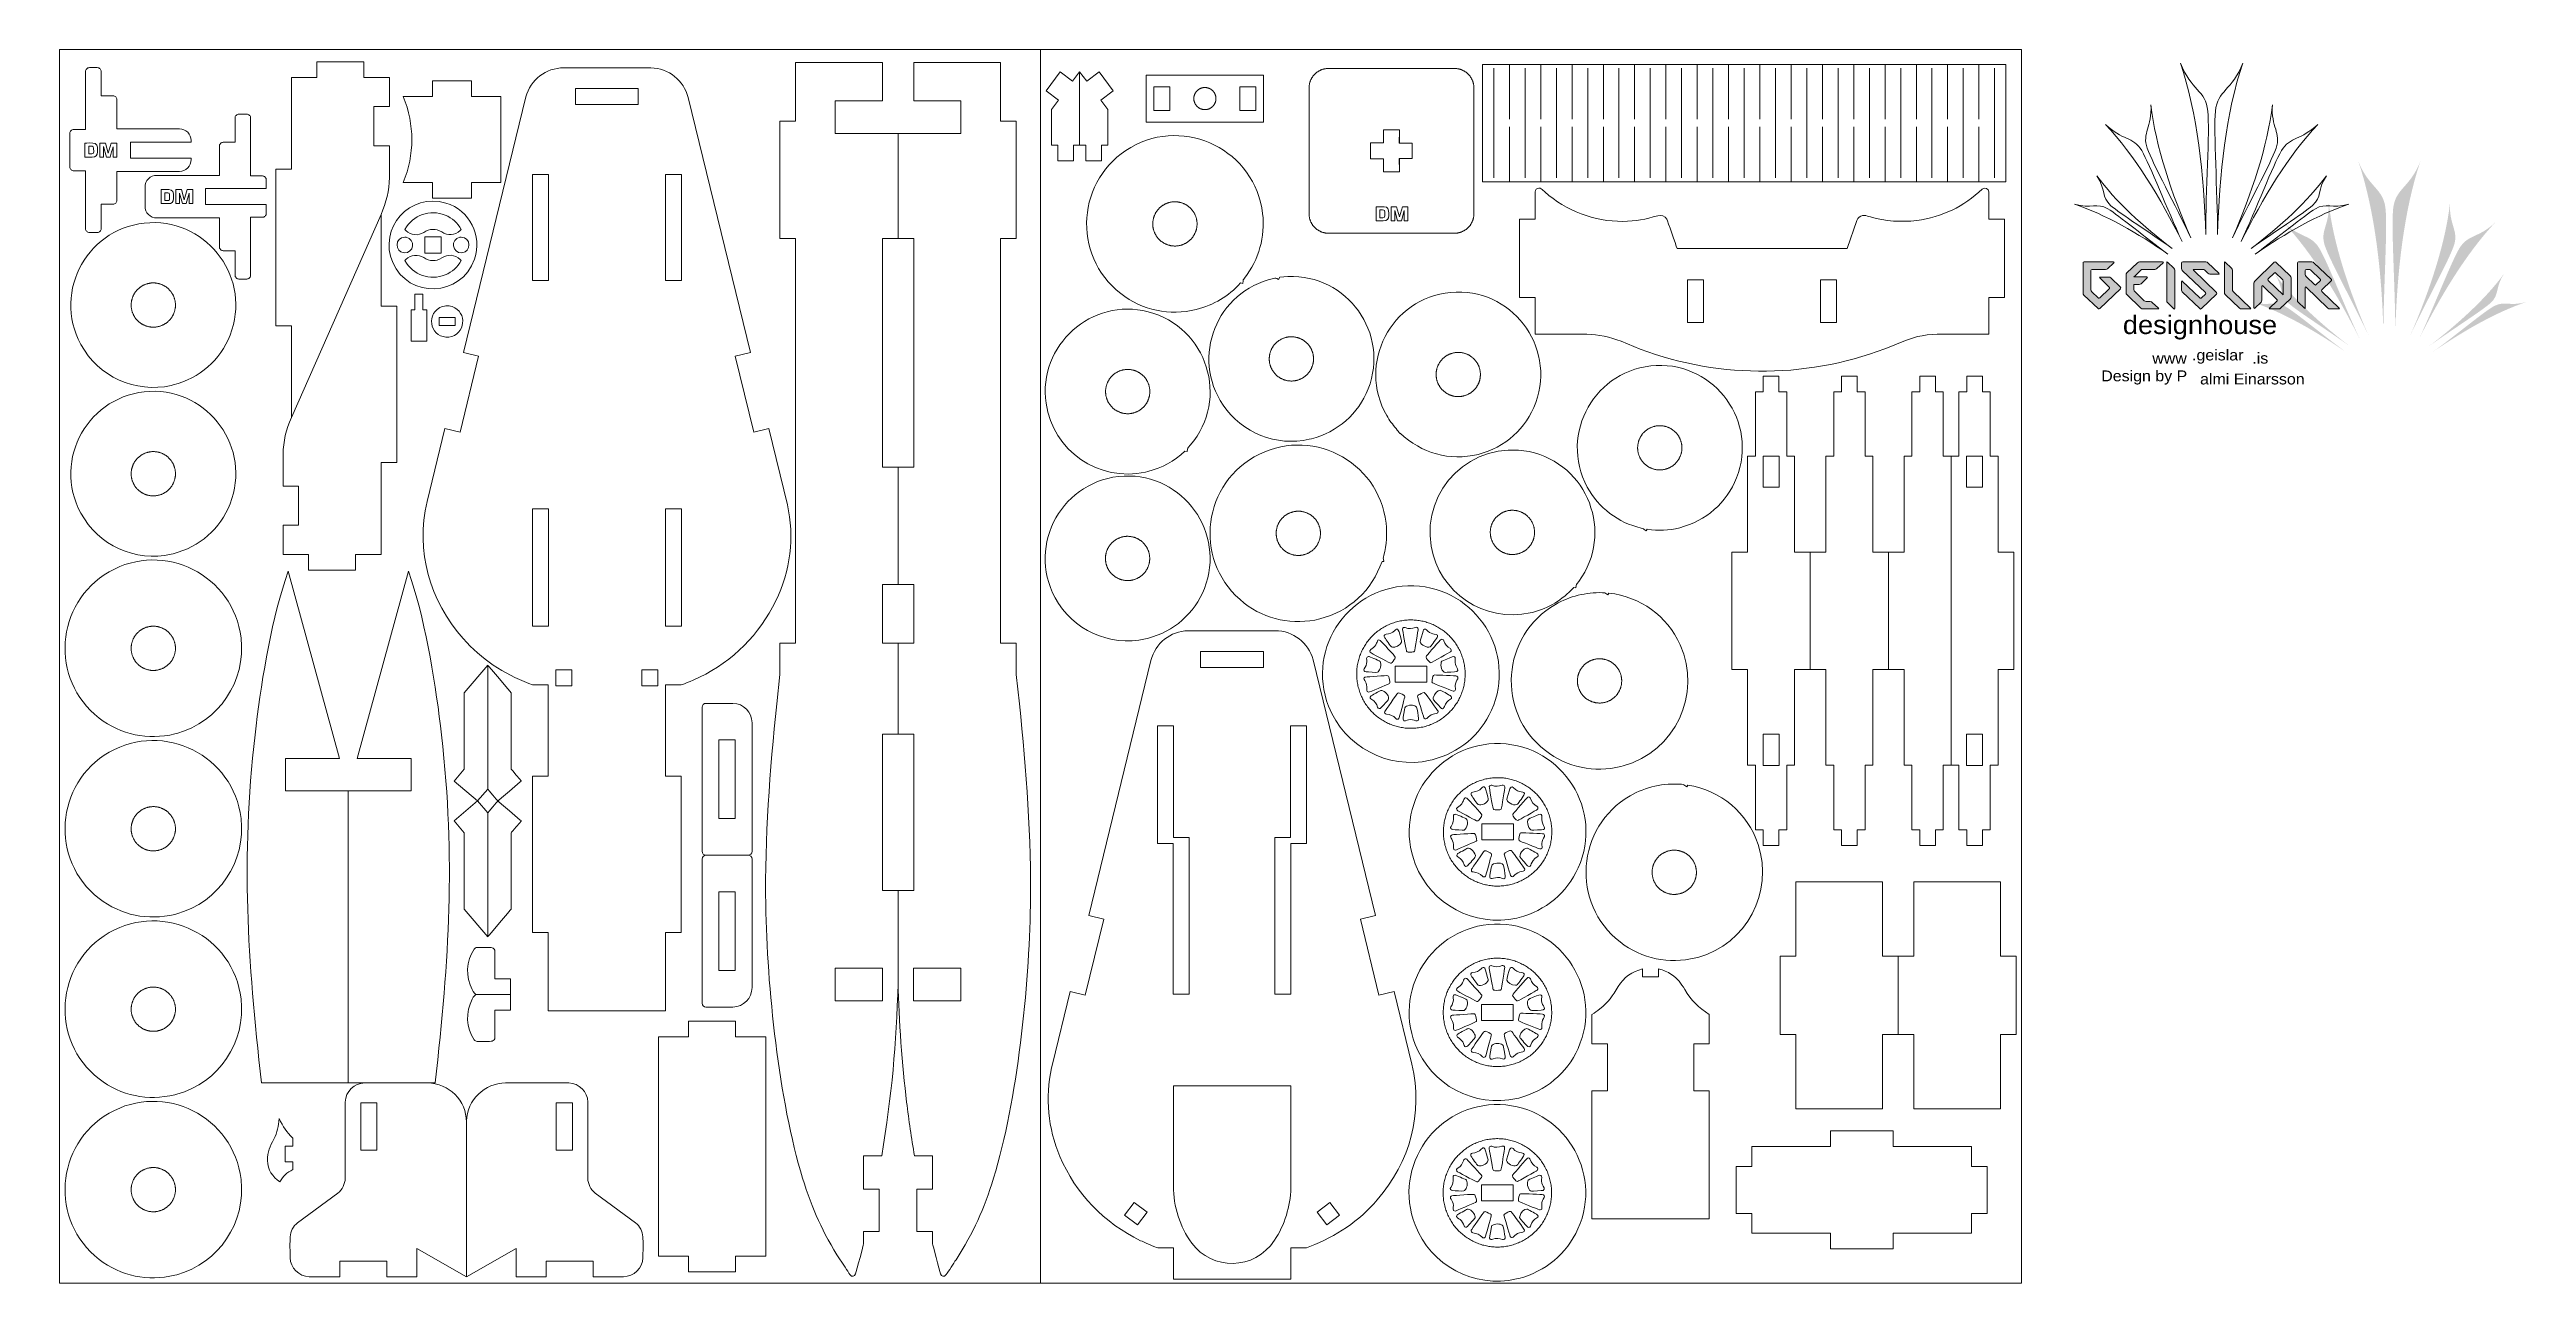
# Model space of a CAD drawing. Header units: inches. Extents: x 502 to 1135, y 314 to 631.
import ezdxf

# ---------------------------------------------------------------- set-up
doc = ezdxf.new("R2010")
doc.units = ezdxf.units.IN
doc.header["$MEASUREMENT"] = 0
for name, color, linetype in [('Capa 1', 7, 'Continuous'), ('Capa 2', 5, 'Continuous'), ('Capa 3', 150, 'Continuous'), ('Capa 4', 60, 'Continuous'), ('Capa 5', 20, 'Continuous')]:
    doc.layers.add(name, color=color, linetype=linetype)

msp = doc.modelspace()

# ---------------------------------------------------------------- texts
at = {"layer": 'Capa 3', "color": 152, "true_color": 0x0f75cf, "attachment_point": 7}
for s, insert, char_height in [('\\fSquare721 BT Roman|b0|i0|c0|p34;\\W1.0999;designhouse', (1031.71, 556.92), 4.7273), ('\\fSquare721 BT Roman|b0|i0|c0|p34;\\W1.0999;www', (1039.23, 550.76), 2.7707), ('\\fSquare721 BT Roman|b0|i0|c0|p34;\\W1.0999;.geislar', (1049.39, 550.76), 2.7707), ('\\fSquare721 BT Roman|b0|i0|c0|p34;\\W1.0999;.is', (1064.79, 550.76), 2.7707), ('\\fSquare721 BT Roman|b0|i0|c0|p34;\\W1.0999;Design by P', (1026.19, 545.42), 2.7707), ('\\fSquare721 BT Roman|b0|i0|c0|p34;\\W1.0999;almi Einarsson', (1051.44, 545.42), 2.7707)]:
    msp.add_mtext(s, dxfattribs=dict(at, insert=insert, char_height=char_height))

# ---------------------------------------------------------------- hatches: boundary and pattern name
at = {"layer": 'Capa 1', "true_color": 0x0f75cf}
h = msp.add_hatch(color=152, dxfattribs=at)
edge = h.paths.add_edge_path()
edge.add_spline(control_points=[(1091.87, 602.59), (1094.52, 595.76), (1098.33, 595.63), (1098.85, 590.35), (1099.38, 585.07), (1098.31, 570), (1098.31, 558.76), (1097.91, 573.96), (1096.13, 590.01), (1091.87, 602.59)], knot_values=[0, 0, 0, 0, 0.352778, 0.352778, 0.352778, 0.705556, 0.705556, 0.705556, 1.058334, 1.058334, 1.058334, 1.058334], degree=3, periodic=0)
edge.add_line((1091.87, 602.59), (1091.87, 602.59))
at = {"layer": 'Capa 1', "true_color": 0xecbd3e}
h = msp.add_hatch(color=43, dxfattribs=at)
edge = h.paths.add_edge_path()
edge.add_spline(control_points=[(1107.78, 602.59), (1105.13, 595.76), (1101.32, 595.63), (1100.79, 590.35), (1100.27, 585.07), (1101.34, 570), (1101.34, 558.76), (1101.74, 573.96), (1103.52, 590.01), (1107.78, 602.59)], knot_values=[0, 0, 0, 0, 0.352778, 0.352778, 0.352778, 0.705556, 0.705556, 0.705556, 1.058334, 1.058334, 1.058334, 1.058334], degree=3, periodic=0)
edge.add_line((1107.78, 602.59), (1107.78, 602.59))
h = msp.add_hatch(color=43, dxfattribs=at)
edge = h.paths.add_edge_path()
edge.add_spline(control_points=[(1084.31, 591.98), (1084.69, 586.16), (1081.96, 584.87), (1083.36, 580.85), (1084.77, 576.83), (1090.67, 566.17), (1094.49, 557.96), (1089.62, 569.18), (1085.46, 581.46), (1084.31, 591.98)], knot_values=[0, 0, 0, 0, 0.352778, 0.352778, 0.352778, 0.705556, 0.705556, 0.705556, 1.058334, 1.058334, 1.058334, 1.058334], degree=3, periodic=0)
edge.add_line((1084.31, 591.98), (1084.31, 591.98))
h = msp.add_hatch(color=43, dxfattribs=at)
edge = h.paths.add_edge_path()
edge.add_spline(control_points=[(1115.34, 591.98), (1114.96, 586.16), (1117.69, 584.87), (1116.28, 580.85), (1114.88, 576.83), (1108.98, 566.17), (1105.16, 557.96), (1110.03, 569.18), (1114.18, 581.46), (1115.34, 591.98)], knot_values=[0, 0, 0, 0, 0.352778, 0.352778, 0.352778, 0.705556, 0.705556, 0.705556, 1.058334, 1.058334, 1.058334, 1.058334], degree=3, periodic=0)
edge.add_line((1115.34, 591.98), (1115.34, 591.98))
at = {"layer": 'Capa 1', "true_color": 0x0f75cf}
h = msp.add_hatch(color=152, dxfattribs=at)
edge = h.paths.add_edge_path()
edge.add_spline(control_points=[(1072.7, 586.96), (1076.95, 582.81), (1079.77, 583.92), (1081.95, 580.23), (1084.13, 576.55), (1088.46, 565.21), (1092.28, 557.01), (1086.83, 567.97), (1080.08, 579.13), (1072.7, 586.96)], knot_values=[0, 0, 0, 0, 0.352778, 0.352778, 0.352778, 0.705556, 0.705556, 0.705556, 1.058334, 1.058334, 1.058334, 1.058334], degree=3, periodic=0)
edge.add_line((1072.7, 586.96), (1072.7, 586.96))
h = msp.add_hatch(color=152, dxfattribs=at)
edge = h.paths.add_edge_path()
edge.add_spline(control_points=[(1126.95, 586.96), (1122.7, 582.81), (1119.88, 583.92), (1117.7, 580.23), (1115.52, 576.55), (1111.19, 565.21), (1107.37, 557.01), (1112.82, 567.97), (1119.57, 579.13), (1126.95, 586.96)], knot_values=[0, 0, 0, 0, 0.352778, 0.352778, 0.352778, 0.705556, 0.705556, 0.705556, 1.058334, 1.058334, 1.058334, 1.058334], degree=3, periodic=0)
edge.add_line((1126.95, 586.96), (1126.95, 586.96))
at = {"layer": 'Capa 1', "true_color": 0xecbd3e}
h = msp.add_hatch(color=43, dxfattribs=at)
edge = h.paths.add_edge_path()
edge.add_spline(control_points=[(1070.48, 573.82), (1072.9, 570.16), (1071.59, 568.37), (1074.01, 566.24), (1076.42, 564.11), (1084.22, 559.21), (1089.76, 555.18), (1082.42, 560.8), (1075.15, 567.37), (1070.48, 573.82)], knot_values=[0, 0, 0, 0, 0.352778, 0.352778, 0.352778, 0.705556, 0.705556, 0.705556, 1.058334, 1.058334, 1.058334, 1.058334], degree=3, periodic=0)
edge.add_line((1070.48, 573.82), (1070.48, 573.82))
h = msp.add_hatch(color=43, dxfattribs=at)
edge = h.paths.add_edge_path()
edge.add_spline(control_points=[(1129.17, 573.82), (1126.75, 570.16), (1128.05, 568.37), (1125.64, 566.24), (1123.23, 564.11), (1115.43, 559.21), (1109.89, 555.18), (1117.23, 560.8), (1124.5, 567.37), (1129.17, 573.82)], knot_values=[0, 0, 0, 0, 0.352778, 0.352778, 0.352778, 0.705556, 0.705556, 0.705556, 1.058334, 1.058334, 1.058334, 1.058334], degree=3, periodic=0)
edge.add_line((1129.17, 573.82), (1129.17, 573.82))
at = {"layer": 'Capa 1', "true_color": 0x0f75cf}
h = msp.add_hatch(color=152, dxfattribs=at)
edge = h.paths.add_edge_path()
edge.add_spline(control_points=[(1064.79, 566.54), (1069.1, 565.31), (1070.52, 567), (1073.31, 565.35), (1076.1, 563.7), (1083.13, 557.82), (1088.67, 553.79), (1081.05, 559.05), (1072.5, 563.99), (1064.79, 566.54)], knot_values=[0, 0, 0, 0, 0.352778, 0.352778, 0.352778, 0.705556, 0.705556, 0.705556, 1.058334, 1.058334, 1.058334, 1.058334], degree=3, periodic=0)
edge.add_line((1064.79, 566.54), (1064.79, 566.54))
h = msp.add_hatch(color=152, dxfattribs=at)
edge = h.paths.add_edge_path()
edge.add_spline(control_points=[(1134.86, 566.54), (1130.55, 565.31), (1129.13, 567), (1126.34, 565.35), (1123.55, 563.7), (1116.52, 557.82), (1110.98, 553.79), (1118.6, 559.05), (1127.15, 563.99), (1134.86, 566.54)], knot_values=[0, 0, 0, 0, 0.352778, 0.352778, 0.352778, 0.705556, 0.705556, 0.705556, 1.058334, 1.058334, 1.058334, 1.058334], degree=3, periodic=0)
edge.add_line((1134.86, 566.54), (1134.86, 566.54))
at = {"layer": 'Capa 3', "true_color": 0x0f75cf}
h = msp.add_hatch(color=152, dxfattribs=at)
h.dxf.hatch_style = 2
edge = h.paths.add_edge_path()
edge.add_spline(control_points=[(1028.66, 572.69), (1028.51, 572.83), (1028.34, 572.9), (1028.14, 572.9), (1028.14, 572.9), (1025.87, 572.9), (1025.87, 572.9), (1025.68, 572.9), (1025.65, 572.83), (1025.79, 572.69), (1025.79, 572.69), (1028.22, 570.35), (1028.22, 570.35), (1028.28, 570.29), (1028.31, 570.22), (1028.31, 570.14), (1028.31, 570.06), (1028.28, 569.99), (1028.22, 569.93), (1028.22, 569.93), (1025.79, 567.59), (1025.79, 567.59), (1025.73, 567.53), (1025.66, 567.5), (1025.58, 567.5), (1025.49, 567.5), (1025.42, 567.53), (1025.36, 567.59), (1025.36, 567.59), (1023.76, 569.13), (1023.76, 569.13), (1023.62, 569.26), (1023.54, 569.43), (1023.54, 569.63), (1023.54, 569.63), (1023.54, 574.56), (1023.54, 574.56), (1023.54, 574.76), (1023.65, 574.86), (1023.86, 574.86), (1023.86, 574.86), (1027.3, 574.86), (1027.3, 574.86), (1027.49, 574.86), (1027.67, 574.92), (1027.81, 575.05), (1027.81, 575.05), (1029.41, 576.59), (1029.41, 576.59), (1029.55, 576.73), (1029.52, 576.8), (1029.31, 576.8), (1029.31, 576.8), (1021.82, 576.8), (1021.82, 576.8), (1021.63, 576.8), (1021.53, 576.71), (1021.53, 576.52), (1021.53, 576.52), (1021.53, 568.81), (1021.53, 568.81), (1021.53, 568.62), (1021.6, 568.46), (1021.75, 568.32), (1021.75, 568.32), (1025.36, 564.84), (1025.36, 564.84), (1025.42, 564.78), (1025.49, 564.75), (1025.58, 564.75), (1025.66, 564.75), (1025.73, 564.78), (1025.79, 564.84), (1025.79, 564.84), (1031.08, 569.93), (1031.08, 569.93), (1031.14, 569.99), (1031.17, 570.06), (1031.17, 570.14), (1031.17, 570.22), (1031.14, 570.29), (1031.08, 570.35), (1031.08, 570.35), (1028.66, 572.69), (1028.66, 572.69)], knot_values=[0, 0, 0, 0, 1, 1, 1, 2, 2, 2, 3, 3, 3, 4, 4, 4, 5, 5, 5, 6, 6, 6, 7, 7, 7, 8, 8, 8, 9, 9, 9, 10, 10, 10, 11, 11, 11, 12, 12, 12, 13, 13, 13, 14, 14, 14, 15, 15, 15, 16, 16, 16, 17, 17, 17, 18, 18, 18, 19, 19, 19, 20, 20, 20, 21, 21, 21, 22, 22, 22, 23, 23, 23, 24, 24, 24, 25, 25, 25, 26, 26, 26, 27, 27, 27, 28, 28, 28, 28], degree=3, periodic=0)
h = msp.add_hatch(color=152, dxfattribs=at)
h.dxf.hatch_style = 2
edge = h.paths.add_edge_path()
edge.add_spline(control_points=[(1036.31, 564.96), (1036.45, 564.82), (1036.62, 564.75), (1036.81, 564.75), (1036.81, 564.75), (1040.71, 564.75), (1040.71, 564.75), (1040.9, 564.75), (1040.94, 564.82), (1040.8, 564.96), (1040.8, 564.96), (1039.24, 566.45), (1039.24, 566.45), (1039.1, 566.59), (1038.93, 566.66), (1038.72, 566.66), (1038.72, 566.66), (1037.67, 566.66), (1037.67, 566.66), (1037.47, 566.66), (1037.29, 566.73), (1037.16, 566.87), (1037.16, 566.87), (1034.74, 569.21), (1034.74, 569.21), (1034.59, 569.34), (1034.52, 569.5), (1034.52, 569.7), (1034.52, 569.7), (1034.52, 571), (1034.52, 571), (1034.56, 571.01), (1034.66, 571.01), (1034.81, 571.01), (1034.81, 571.01), (1035.88, 571.01), (1035.88, 571.01), (1036.07, 571.01), (1036.25, 571.08), (1036.39, 571.21), (1036.39, 571.21), (1037.96, 572.73), (1037.96, 572.73), (1038.1, 572.87), (1038.08, 572.94), (1037.88, 572.94), (1037.88, 572.94), (1034.81, 572.94), (1034.81, 572.94), (1034.64, 572.94), (1034.54, 572.95), (1034.52, 572.96), (1034.55, 572.99), (1034.62, 573.06), (1034.74, 573.17), (1034.74, 573.17), (1036.28, 574.66), (1036.28, 574.66), (1036.42, 574.8), (1036.59, 574.87), (1036.8, 574.87), (1036.8, 574.87), (1039.88, 574.87), (1039.88, 574.87), (1040.09, 574.87), (1040.26, 574.94), (1040.39, 575.07), (1040.39, 575.07), (1041.97, 576.59), (1041.97, 576.59), (1042.12, 576.73), (1042.09, 576.8), (1041.88, 576.8), (1041.88, 576.8), (1035.97, 576.8), (1035.97, 576.8), (1035.76, 576.8), (1035.59, 576.73), (1035.45, 576.59), (1035.45, 576.59), (1032.73, 573.97), (1032.73, 573.97), (1032.59, 573.84), (1032.52, 573.67), (1032.52, 573.47), (1032.52, 573.47), (1032.52, 568.91), (1032.52, 568.91), (1032.52, 568.71), (1032.59, 568.55), (1032.73, 568.42), (1032.73, 568.42), (1036.31, 564.96), (1036.31, 564.96)], knot_values=[0, 0, 0, 0, 1, 1, 1, 2, 2, 2, 3, 3, 3, 4, 4, 4, 5, 5, 5, 6, 6, 6, 7, 7, 7, 8, 8, 8, 9, 9, 9, 10, 10, 10, 11, 11, 11, 12, 12, 12, 13, 13, 13, 14, 14, 14, 15, 15, 15, 16, 16, 16, 17, 17, 17, 18, 18, 18, 19, 19, 19, 20, 20, 20, 21, 21, 21, 22, 22, 22, 23, 23, 23, 24, 24, 24, 25, 25, 25, 26, 26, 26, 27, 27, 27, 28, 28, 28, 29, 29, 29, 30, 30, 30, 31, 31, 31, 31], degree=3, periodic=0)
h = msp.add_hatch(color=152, dxfattribs=at)
h.dxf.hatch_style = 2
edge = h.paths.add_edge_path()
edge.add_spline(control_points=[(1044.97, 564.9), (1044.97, 564.7), (1044.9, 564.67), (1044.75, 564.81), (1044.75, 564.81), (1043.14, 566.37), (1043.14, 566.37), (1043, 566.51), (1042.93, 566.68), (1042.93, 566.87), (1042.93, 566.87), (1042.93, 576.65), (1042.93, 576.65), (1042.93, 576.85), (1043, 576.88), (1043.14, 576.74), (1043.14, 576.74), (1044.75, 575.17), (1044.75, 575.17), (1044.9, 575.03), (1044.97, 574.87), (1044.97, 574.68), (1044.97, 574.68), (1044.97, 564.9), (1044.97, 564.9)], knot_values=[0, 0, 0, 0, 1, 1, 1, 2, 2, 2, 3, 3, 3, 4, 4, 4, 5, 5, 5, 6, 6, 6, 7, 7, 7, 8, 8, 8, 8], degree=3, periodic=0)
h = msp.add_hatch(color=152, dxfattribs=at)
h.dxf.hatch_style = 2
edge = h.paths.add_edge_path()
edge.add_spline(control_points=[(1051.35, 564.84), (1051.5, 564.7), (1051.64, 564.7), (1051.77, 564.84), (1051.77, 564.84), (1055.65, 568.58), (1055.65, 568.58), (1055.8, 568.71), (1055.8, 568.84), (1055.65, 568.98), (1055.65, 568.98), (1049.76, 574.65), (1049.76, 574.65), (1049.61, 574.79), (1049.64, 574.86), (1049.83, 574.86), (1049.83, 574.86), (1052.1, 574.86), (1052.1, 574.86), (1052.31, 574.86), (1052.49, 574.79), (1052.63, 574.65), (1052.63, 574.65), (1053.41, 573.89), (1053.41, 573.89), (1053.56, 573.75), (1053.73, 573.68), (1053.93, 573.68), (1053.93, 573.68), (1056.2, 573.68), (1056.2, 573.68), (1056.39, 573.68), (1056.42, 573.75), (1056.27, 573.89), (1056.27, 573.89), (1053.46, 576.59), (1053.46, 576.59), (1053.31, 576.73), (1053.14, 576.8), (1052.94, 576.8), (1052.94, 576.8), (1047.01, 576.8), (1047.01, 576.8), (1046.8, 576.8), (1046.69, 576.7), (1046.69, 576.5), (1046.69, 576.5), (1046.69, 575.13), (1046.69, 575.13), (1046.69, 574.94), (1046.77, 574.77), (1046.91, 574.63), (1046.91, 574.63), (1052.79, 568.97), (1052.79, 568.97), (1052.85, 568.92), (1052.88, 568.84), (1052.88, 568.75), (1052.88, 568.67), (1052.85, 568.61), (1052.79, 568.56), (1052.79, 568.56), (1051.79, 567.58), (1051.79, 567.58), (1051.73, 567.53), (1051.65, 567.5), (1051.57, 567.5), (1051.49, 567.5), (1051.41, 567.53), (1051.35, 567.58), (1051.35, 567.58), (1046.91, 571.87), (1046.91, 571.87), (1046.77, 572), (1046.69, 571.97), (1046.69, 571.78), (1046.69, 571.78), (1046.69, 569.6), (1046.69, 569.6), (1046.69, 569.41), (1046.77, 569.24), (1046.91, 569.1), (1046.91, 569.1), (1051.35, 564.84), (1051.35, 564.84)], knot_values=[0, 0, 0, 0, 1, 1, 1, 2, 2, 2, 3, 3, 3, 4, 4, 4, 5, 5, 5, 6, 6, 6, 7, 7, 7, 8, 8, 8, 9, 9, 9, 10, 10, 10, 11, 11, 11, 12, 12, 12, 13, 13, 13, 14, 14, 14, 15, 15, 15, 16, 16, 16, 17, 17, 17, 18, 18, 18, 19, 19, 19, 20, 20, 20, 21, 21, 21, 22, 22, 22, 23, 23, 23, 24, 24, 24, 25, 25, 25, 26, 26, 26, 27, 27, 27, 28, 28, 28, 28], degree=3, periodic=0)
h = msp.add_hatch(color=152, dxfattribs=at)
h.dxf.hatch_style = 2
edge = h.paths.add_edge_path()
edge.add_spline(control_points=[(1057.67, 576.65), (1057.67, 576.84), (1057.74, 576.87), (1057.88, 576.74), (1057.88, 576.74), (1059.48, 575.19), (1059.48, 575.19), (1059.62, 575.06), (1059.7, 574.9), (1059.7, 574.69), (1059.7, 574.69), (1059.7, 569.76), (1059.7, 569.76), (1059.7, 569.57), (1059.77, 569.4), (1059.91, 569.26), (1059.91, 569.26), (1064.37, 564.96), (1064.37, 564.96), (1064.52, 564.82), (1064.48, 564.75), (1064.28, 564.75), (1064.28, 564.75), (1062.03, 564.75), (1062.03, 564.75), (1061.82, 564.75), (1061.65, 564.82), (1061.51, 564.96), (1061.51, 564.96), (1057.88, 568.45), (1057.88, 568.45), (1057.74, 568.58), (1057.67, 568.75), (1057.67, 568.95), (1057.67, 568.95), (1057.67, 576.65), (1057.67, 576.65)], knot_values=[0, 0, 0, 0, 1, 1, 1, 2, 2, 2, 3, 3, 3, 4, 4, 4, 5, 5, 5, 6, 6, 6, 7, 7, 7, 8, 8, 8, 9, 9, 9, 10, 10, 10, 11, 11, 11, 12, 12, 12, 12], degree=3, periodic=0)
h = msp.add_hatch(color=152, dxfattribs=at)
h.dxf.hatch_style = 2
edge = h.paths.add_edge_path()
edge.add_spline(control_points=[(1070.84, 576.71), (1070.71, 576.85), (1070.56, 576.85), (1070.42, 576.71), (1070.42, 576.71), (1065.43, 571.87), (1065.43, 571.87), (1065.29, 571.73), (1065.21, 571.56), (1065.21, 571.36), (1065.21, 571.36), (1065.21, 565.03), (1065.21, 565.03), (1065.21, 564.84), (1065.29, 564.82), (1065.43, 564.96), (1065.43, 564.96), (1067.03, 566.49), (1067.03, 566.49), (1067.16, 566.62), (1067.23, 566.79), (1067.23, 566.99), (1067.23, 566.99), (1067.23, 570.59), (1067.23, 570.59), (1067.23, 570.79), (1067.3, 570.82), (1067.45, 570.68), (1067.45, 570.68), (1071.08, 567.2), (1071.08, 567.2), (1071.13, 567.14), (1071.15, 567.07), (1071.15, 566.99), (1071.15, 566.91), (1071.13, 566.84), (1071.08, 566.78), (1071.08, 566.78), (1069.17, 564.96), (1069.17, 564.96), (1069.02, 564.82), (1069.05, 564.75), (1069.26, 564.75), (1069.26, 564.75), (1071.51, 564.75), (1071.51, 564.75), (1071.72, 564.75), (1071.89, 564.82), (1072.03, 564.96), (1072.03, 564.96), (1074.47, 567.29), (1074.47, 567.29), (1074.61, 567.43), (1074.69, 567.6), (1074.69, 567.79), (1074.69, 567.79), (1074.69, 572.73), (1074.69, 572.73), (1074.69, 572.92), (1074.61, 573.09), (1074.47, 573.23), (1074.47, 573.23), (1070.84, 576.71), (1070.84, 576.71)], knot_values=[0, 0, 0, 0, 1, 1, 1, 2, 2, 2, 3, 3, 3, 4, 4, 4, 5, 5, 5, 6, 6, 6, 7, 7, 7, 8, 8, 8, 9, 9, 9, 10, 10, 10, 11, 11, 11, 12, 12, 12, 13, 13, 13, 14, 14, 14, 15, 15, 15, 16, 16, 16, 17, 17, 17, 18, 18, 18, 19, 19, 19, 20, 20, 20, 21, 21, 21, 21], degree=3, periodic=0)
edge = h.paths.add_edge_path()
edge.add_spline(control_points=[(1072.66, 568.71), (1072.66, 568.61), (1072.66, 568.51), (1072.66, 568.4), (1072.66, 568.4), (1068.89, 572.07), (1068.89, 572.07), (1068.82, 572.12), (1068.79, 572.19), (1068.79, 572.27), (1068.79, 572.35), (1068.82, 572.42), (1068.89, 572.48), (1068.89, 572.48), (1070.42, 573.95), (1070.42, 573.95), (1070.56, 574.09), (1070.71, 574.09), (1070.84, 573.95), (1070.84, 573.95), (1072.45, 572.4), (1072.45, 572.4), (1072.6, 572.27), (1072.67, 572.11), (1072.67, 571.9), (1072.67, 571.9), (1072.66, 568.71), (1072.66, 568.71)], knot_values=[0, 0, 0, 0, 1, 1, 1, 2, 2, 2, 3, 3, 3, 4, 4, 4, 5, 5, 5, 6, 6, 6, 7, 7, 7, 8, 8, 8, 9, 9, 9, 9], degree=3, periodic=0)
h = msp.add_hatch(color=152, dxfattribs=at)
h.dxf.hatch_style = 2
edge = h.paths.add_edge_path()
edge.add_spline(control_points=[(1086.93, 564.75), (1087.12, 564.75), (1087.16, 564.82), (1087.02, 564.96), (1087.02, 564.96), (1082.55, 569.21), (1082.55, 569.21), (1082.41, 569.34), (1082.41, 569.47), (1082.55, 569.61), (1082.55, 569.61), (1084.96, 571.93), (1084.96, 571.93), (1085.02, 571.99), (1085.05, 572.06), (1085.05, 572.15), (1085.05, 572.22), (1085.02, 572.28), (1084.96, 572.34), (1084.96, 572.34), (1080.55, 576.59), (1080.55, 576.59), (1080.4, 576.73), (1080.23, 576.8), (1080.03, 576.8), (1080.03, 576.8), (1076.62, 576.8), (1076.62, 576.8), (1076.43, 576.8), (1076.33, 576.71), (1076.33, 576.52), (1076.33, 576.52), (1076.33, 566.96), (1076.33, 566.96), (1076.33, 566.77), (1076.4, 566.6), (1076.55, 566.46), (1076.55, 566.46), (1078.12, 564.94), (1078.12, 564.94), (1078.26, 564.81), (1078.33, 564.84), (1078.33, 565.03), (1078.33, 565.03), (1078.33, 570.25), (1078.33, 570.25), (1078.33, 570.44), (1078.4, 570.47), (1078.55, 570.34), (1078.55, 570.34), (1084.13, 564.96), (1084.13, 564.96), (1084.27, 564.82), (1084.44, 564.75), (1084.64, 564.75), (1084.64, 564.75), (1086.93, 564.75), (1086.93, 564.75)], knot_values=[0, 0, 0, 0, 1, 1, 1, 2, 2, 2, 3, 3, 3, 4, 4, 4, 5, 5, 5, 6, 6, 6, 7, 7, 7, 8, 8, 8, 9, 9, 9, 10, 10, 10, 11, 11, 11, 12, 12, 12, 13, 13, 13, 14, 14, 14, 15, 15, 15, 16, 16, 16, 17, 17, 17, 18, 18, 18, 19, 19, 19, 19], degree=3, periodic=0)
edge = h.paths.add_edge_path()
edge.add_spline(control_points=[(1082.13, 572.34), (1082.19, 572.29), (1082.22, 572.23), (1082.22, 572.15), (1082.22, 572.06), (1082.19, 571.99), (1082.13, 571.93), (1082.13, 571.93), (1081.15, 570.97), (1081.15, 570.97), (1081, 570.84), (1080.86, 570.85), (1080.71, 570.98), (1080.71, 570.98), (1078.55, 573.06), (1078.55, 573.06), (1078.4, 573.21), (1078.33, 573.37), (1078.33, 573.56), (1078.33, 573.56), (1078.33, 574.59), (1078.33, 574.59), (1078.33, 574.78), (1078.43, 574.87), (1078.62, 574.87), (1078.62, 574.87), (1079.2, 574.87), (1079.2, 574.87), (1079.4, 574.87), (1079.57, 574.8), (1079.72, 574.66), (1079.72, 574.66), (1082.13, 572.34), (1082.13, 572.34)], knot_values=[0, 0, 0, 0, 1, 1, 1, 2, 2, 2, 3, 3, 3, 4, 4, 4, 5, 5, 5, 6, 6, 6, 7, 7, 7, 8, 8, 8, 9, 9, 9, 10, 10, 10, 11, 11, 11, 11], degree=3, periodic=0)

# ---------------------------------------------------------------- linework, layer by layer
at = {"layer": 'Capa 1', "lineweight": 9}
for points in [[(1001.84, 627.3), (868.02, 627.3), (868.02, 597.3), (1001.84, 597.3), (1001.84, 627.3)], [(874.93, 613.3), (874.93, 627.3)], [(882.93, 613.3), (882.93, 627.3)], [(890.93, 613.3), (890.93, 627.3)], [(898.93, 613.3), (898.93, 627.3)], [(906.93, 613.3), (906.93, 627.3)], [(914.93, 613.3), (914.93, 627.3)], [(922.93, 613.3), (922.93, 627.3)], [(930.93, 613.3), (930.93, 627.3)], [(938.93, 613.3), (938.93, 627.3)], [(946.93, 613.3), (946.93, 627.3)], [(954.93, 613.3), (954.93, 627.3)], [(962.93, 613.3), (962.93, 627.3)], [(970.93, 613.3), (970.93, 627.3)], [(978.93, 613.3), (978.93, 627.3)], [(986.93, 613.3), (986.93, 627.3)], [(994.93, 613.3), (994.93, 627.3)], [(652.27, 621.12), (652.27, 617.02), (636.27, 617.02), (636.27, 621.12), (652.27, 621.12)], [(763.49, 602.62), (759.49, 602.62), (759.49, 606.62), (757.89, 606.62), (757.89, 615.77), (759.69, 618.17), (756.49, 620.57), (760.08, 625.37), (763.28, 622.97), (765.08, 625.37), (765.08, 606.62), (763.49, 606.62), (763.49, 602.62)], [(765.08, 606.62), (766.68, 606.62), (766.68, 602.62), (770.68, 602.62), (770.68, 606.62), (772.28, 606.62), (772.28, 615.77), (770.48, 618.17), (773.68, 620.57), (770.08, 625.37), (766.88, 622.97), (765.08, 625.37)], [(812.1, 612.55), (782.1, 612.55), (782.1, 624.55), (812.1, 624.55), (812.1, 612.55)], [(788.15, 621.6), (788.15, 615.5), (784.05, 615.5), (784.05, 621.6), (788.15, 621.6)], [(797.1, 615.72), (797.02, 615.73), (796.95, 615.73), (796.88, 615.73), (796.81, 615.74), (796.74, 615.75), (796.67, 615.76), (796.6, 615.77), (796.53, 615.78), (796.46, 615.8), (796.39, 615.81), (796.32, 615.83), (796.26, 615.85), (796.19, 615.87), (796.12, 615.9), (796.06, 615.92), (796, 615.95), (795.93, 615.97), (795.87, 616), (795.81, 616.03), (795.75, 616.07), (795.69, 616.1), (795.63, 616.13), (795.57, 616.17), (795.51, 616.21), (795.46, 616.25), (795.4, 616.29), (795.35, 616.33), (795.3, 616.37), (795.25, 616.41), (795.19, 616.46), (795.14, 616.51), (795.1, 616.55), (795.05, 616.6), (795, 616.65), (794.96, 616.7), (794.91, 616.75), (794.87, 616.81), (794.83, 616.86), (794.79, 616.92), (794.75, 616.97), (794.71, 617.03), (794.68, 617.09), (794.64, 617.15), (794.61, 617.2), (794.58, 617.27), (794.55, 617.33), (794.52, 617.39), (794.49, 617.45), (794.46, 617.52), (794.44, 617.58), (794.42, 617.65), (794.4, 617.71), (794.38, 617.78), (794.36, 617.85), (794.34, 617.91), (794.33, 617.98), (794.31, 618.05), (794.3, 618.12), (794.29, 618.19), (794.28, 618.26), (794.28, 618.34), (794.27, 618.41), (794.27, 618.48), (794.27, 618.55), (794.27, 618.63), (794.27, 618.7), (794.28, 618.77), (794.28, 618.84), (794.29, 618.91), (794.3, 618.98), (794.31, 619.05), (794.33, 619.12), (794.34, 619.19), (794.36, 619.26), (794.38, 619.33), (794.4, 619.39), (794.42, 619.46), (794.44, 619.53), (794.46, 619.59), (794.49, 619.65), (794.52, 619.72), (794.55, 619.78), (794.58, 619.84), (794.61, 619.9), (794.64, 619.96), (794.68, 620.02), (794.71, 620.08), (794.75, 620.13), (794.79, 620.19), (794.83, 620.25), (794.87, 620.3), (794.91, 620.35), (794.96, 620.4), (795, 620.45), (795.05, 620.5), (795.1, 620.55), (795.14, 620.6), (795.19, 620.65), (795.25, 620.69), (795.3, 620.74), (795.35, 620.78), (795.4, 620.82), (795.46, 620.86), (795.51, 620.9), (795.57, 620.94), (795.63, 620.97), (795.69, 621.01), (795.75, 621.04), (795.81, 621.07), (795.87, 621.1), (795.93, 621.13), (796, 621.16), (796.06, 621.19), (796.12, 621.21), (796.19, 621.23), (796.26, 621.25), (796.32, 621.27), (796.39, 621.29), (796.46, 621.31), (796.53, 621.32), (796.6, 621.34), (796.67, 621.35), (796.74, 621.36), (796.81, 621.37), (796.88, 621.37), (796.95, 621.38), (797.02, 621.38), (797.1, 621.38), (797.17, 621.38), (797.24, 621.38), (797.31, 621.37), (797.39, 621.37), (797.46, 621.36), (797.53, 621.35), (797.6, 621.34), (797.67, 621.32), (797.74, 621.31), (797.8, 621.29), (797.87, 621.27), (797.94, 621.25), (798, 621.23), (798.07, 621.21), (798.13, 621.19), (798.2, 621.16), (798.26, 621.13), (798.32, 621.1), (798.38, 621.07), (798.44, 621.04), (798.5, 621.01), (798.56, 620.97), (798.62, 620.94), (798.68, 620.9), (798.73, 620.86), (798.79, 620.82), (798.84, 620.78), (798.9, 620.74), (798.95, 620.69), (799, 620.65), (799.05, 620.6), (799.1, 620.55), (799.14, 620.5), (799.19, 620.45), (799.24, 620.4), (799.28, 620.35), (799.32, 620.3), (799.36, 620.25), (799.4, 620.19), (799.44, 620.13), (799.48, 620.08), (799.52, 620.02), (799.55, 619.96), (799.58, 619.9), (799.62, 619.84), (799.65, 619.78), (799.67, 619.72), (799.7, 619.65), (799.73, 619.59), (799.75, 619.53), (799.78, 619.46), (799.8, 619.39), (799.82, 619.33), (799.84, 619.26), (799.85, 619.19), (799.87, 619.12), (799.88, 619.05), (799.89, 618.98), (799.9, 618.91), (799.91, 618.84), (799.92, 618.77), (799.92, 618.7), (799.92, 618.63), (799.92, 618.55), (799.92, 618.48), (799.92, 618.41), (799.92, 618.34), (799.91, 618.26), (799.9, 618.19), (799.89, 618.12), (799.88, 618.05), (799.87, 617.98), (799.85, 617.91), (799.84, 617.85), (799.82, 617.78), (799.8, 617.71), (799.78, 617.65), (799.75, 617.58), (799.73, 617.52), (799.7, 617.45), (799.67, 617.39), (799.65, 617.33), (799.62, 617.27), (799.58, 617.2), (799.55, 617.15), (799.52, 617.09), (799.48, 617.03), (799.44, 616.97), (799.4, 616.92), (799.36, 616.86), (799.32, 616.81), (799.28, 616.75), (799.24, 616.7), (799.19, 616.65), (799.14, 616.6), (799.1, 616.55), (799.05, 616.51), (799, 616.46), (798.95, 616.41), (798.9, 616.37), (798.84, 616.33), (798.79, 616.29), (798.73, 616.25), (798.68, 616.21), (798.62, 616.17), (798.56, 616.13), (798.5, 616.1), (798.44, 616.07), (798.38, 616.03), (798.32, 616), (798.26, 615.97), (798.2, 615.95), (798.13, 615.92), (798.07, 615.9), (798, 615.87), (797.94, 615.85), (797.87, 615.83), (797.8, 615.81), (797.74, 615.8), (797.67, 615.78), (797.6, 615.77), (797.53, 615.76), (797.46, 615.75), (797.39, 615.74), (797.31, 615.73), (797.24, 615.73), (797.17, 615.73), (797.1, 615.72)], [(806.05, 621.6), (806.05, 615.5), (810.15, 615.5), (810.15, 621.6), (806.05, 621.6)], [(828.72, 584.12), (860.99, 584.12), (861.11, 584.13), (861.24, 584.13), (861.37, 584.14), (861.49, 584.16), (861.62, 584.18), (861.74, 584.2), (861.86, 584.22), (861.99, 584.25), (862.11, 584.28), (862.23, 584.31), (862.34, 584.34), (862.46, 584.38), (862.58, 584.42), (862.69, 584.47), (862.8, 584.51), (862.91, 584.56), (863.03, 584.61), (863.13, 584.67), (863.24, 584.72), (863.35, 584.78), (863.45, 584.84), (863.55, 584.91), (863.65, 584.97), (863.75, 585.04), (863.85, 585.11), (863.94, 585.19), (864.04, 585.26), (864.13, 585.34), (864.22, 585.42), (864.31, 585.5), (864.39, 585.58), (864.48, 585.67), (864.56, 585.76), (864.64, 585.85), (864.72, 585.94), (864.79, 586.03), (864.86, 586.13), (864.94, 586.22), (865, 586.32), (865.07, 586.42), (865.13, 586.53), (865.19, 586.63), (865.25, 586.74), (865.31, 586.84), (865.36, 586.95), (865.42, 587.06), (865.46, 587.17), (865.51, 587.29), (865.55, 587.4), (865.59, 587.52), (865.63, 587.63), (865.67, 587.75), (865.7, 587.87), (865.73, 587.99), (865.76, 588.11), (865.78, 588.23), (865.8, 588.36), (865.82, 588.48), (865.83, 588.61), (865.84, 588.73), (865.85, 588.86), (865.86, 588.99), (865.86, 621.26), (865.86, 621.39), (865.85, 621.52), (865.84, 621.64), (865.83, 621.77), (865.82, 621.9), (865.8, 622.02), (865.78, 622.15), (865.76, 622.27), (865.73, 622.39), (865.7, 622.51), (865.67, 622.63), (865.63, 622.75), (865.59, 622.86), (865.55, 622.98), (865.51, 623.09), (865.46, 623.21), (865.42, 623.32), (865.36, 623.43), (865.31, 623.54), (865.25, 623.64), (865.19, 623.75), (865.13, 623.85), (865.07, 623.96), (865, 624.06), (864.94, 624.15), (864.86, 624.25), (864.79, 624.35), (864.72, 624.44), (864.64, 624.53), (864.56, 624.62), (864.48, 624.71), (864.39, 624.8), (864.31, 624.88), (864.22, 624.96), (864.13, 625.04), (864.04, 625.12), (863.94, 625.19), (863.85, 625.27), (863.75, 625.34), (863.65, 625.41), (863.55, 625.47), (863.45, 625.54), (863.35, 625.6), (863.24, 625.66), (863.13, 625.71), (863.03, 625.77), (862.91, 625.82), (862.8, 625.87), (862.69, 625.91), (862.58, 625.96), (862.46, 626), (862.34, 626.04), (862.23, 626.07), (862.11, 626.1), (861.99, 626.13), (861.86, 626.16), (861.74, 626.18), (861.62, 626.2), (861.49, 626.22), (861.37, 626.23), (861.24, 626.25), (861.11, 626.25), (860.99, 626.26), (828.72, 626.26), (828.59, 626.26), (828.46, 626.25), (828.33, 626.25), (828.2, 626.23), (828.08, 626.22), (827.95, 626.2), (827.83, 626.18), (827.71, 626.16), (827.59, 626.13), (827.47, 626.1), (827.35, 626.07), (827.23, 626.04), (827.11, 626), (827, 625.96), (826.88, 625.91), (826.77, 625.87), (826.66, 625.82), (826.55, 625.77), (826.44, 625.71), (826.33, 625.66), (826.23, 625.6), (826.12, 625.54), (826.02, 625.47), (825.92, 625.41), (825.82, 625.34), (825.72, 625.27), (825.63, 625.19), (825.54, 625.12), (825.44, 625.04), (825.35, 624.96), (825.27, 624.88), (825.18, 624.8), (825.1, 624.71), (825.01, 624.62), (824.94, 624.53), (824.86, 624.44), (824.78, 624.35), (824.71, 624.25), (824.64, 624.15), (824.57, 624.06), (824.5, 623.96), (824.44, 623.85), (824.38, 623.75), (824.32, 623.64), (824.26, 623.54), (824.21, 623.43), (824.16, 623.32), (824.11, 623.21), (824.06, 623.09), (824.02, 622.98), (823.98, 622.86), (823.94, 622.75), (823.91, 622.63), (823.87, 622.51), (823.84, 622.39), (823.82, 622.27), (823.79, 622.15), (823.77, 622.02), (823.76, 621.9), (823.74, 621.77), (823.73, 621.64), (823.72, 621.52), (823.72, 621.39), (823.72, 589.12), (823.72, 588.99), (823.72, 588.86), (823.73, 588.73), (823.74, 588.61), (823.76, 588.48), (823.77, 588.36), (823.79, 588.23), (823.82, 588.11), (823.84, 587.99), (823.87, 587.87), (823.91, 587.75), (823.94, 587.63), (823.98, 587.52), (824.02, 587.4), (824.06, 587.29), (824.11, 587.17), (824.16, 587.06), (824.21, 586.95), (824.26, 586.84), (824.32, 586.74), (824.38, 586.63), (824.44, 586.53), (824.5, 586.42), (824.57, 586.32), (824.64, 586.22), (824.71, 586.13), (824.78, 586.03), (824.86, 585.94), (824.94, 585.85), (825.01, 585.76), (825.1, 585.67), (825.18, 585.58), (825.27, 585.5), (825.35, 585.42), (825.44, 585.34), (825.54, 585.26), (825.63, 585.19), (825.72, 585.11), (825.82, 585.04), (825.92, 584.97), (826.02, 584.91), (826.12, 584.84), (826.23, 584.78), (826.33, 584.72), (826.44, 584.67), (826.55, 584.61), (826.66, 584.56), (826.77, 584.51), (826.88, 584.47), (827, 584.42), (827.11, 584.38), (827.23, 584.34), (827.35, 584.31), (827.47, 584.28), (827.59, 584.25), (827.71, 584.22), (827.83, 584.2), (827.95, 584.18), (828.08, 584.16), (828.2, 584.14), (828.33, 584.13), (828.46, 584.13), (828.59, 584.12), (828.72, 584.12)], [(870.93, 598.3), (870.93, 626.3)], [(878.93, 598.3), (878.93, 626.3)], [(886.93, 598.3), (886.93, 626.3)], [(894.93, 598.3), (894.93, 626.3)], [(902.93, 598.3), (902.93, 626.3)], [(910.93, 598.3), (910.93, 626.3)], [(918.93, 598.3), (918.93, 626.3)], [(926.93, 598.3), (926.93, 626.3)], [(934.93, 598.3), (934.93, 626.3)], [(942.93, 598.3), (942.93, 626.3)], [(950.93, 598.3), (950.93, 626.3)], [(958.93, 598.3), (958.93, 626.3)], [(966.93, 598.3), (966.93, 626.3)], [(974.93, 598.3), (974.93, 626.3)], [(982.93, 598.3), (982.93, 626.3)], [(990.93, 598.3), (990.93, 626.3)], [(998.93, 598.3), (998.93, 626.3)], [(846.84, 607.19), (846.84, 610.48), (846.84, 610.53), (846.79, 610.53), (842.79, 610.53), (842.74, 610.53), (842.74, 610.48), (842.74, 607.24), (839.5, 607.24), (839.45, 607.24), (839.45, 607.19), (839.45, 603.19), (839.45, 603.14), (839.5, 603.14), (842.74, 603.14), (842.74, 599.9), (842.74, 599.85), (842.79, 599.85), (846.79, 599.85), (846.84, 599.85), (846.84, 599.9), (846.84, 603.19)], [(846.79, 601.69), (846.79, 601.69), (846.79, 603.19), (846.79, 603.19), (846.79, 603.19), (850.08, 603.19), (850.08, 603.19), (850.08, 603.19), (850.08, 607.19), (850.08, 607.19), (850.08, 607.19), (846.79, 607.19), (846.79, 607.19), (846.79, 607.19), (846.79, 608.69), (846.79, 608.69)], [(874.93, 597.3), (874.93, 611.3)], [(882.93, 597.3), (882.93, 611.3)], [(890.93, 597.3), (890.93, 611.3)], [(898.93, 597.3), (898.93, 611.3)], [(906.93, 597.3), (906.93, 611.3)], [(914.93, 597.3), (914.93, 611.3)], [(922.93, 597.3), (922.93, 611.3)], [(930.93, 597.3), (930.93, 611.3)], [(938.93, 597.3), (938.93, 611.3)], [(946.93, 597.3), (946.93, 611.3)], [(954.93, 597.3), (954.93, 611.3)], [(962.93, 597.3), (962.93, 611.3)], [(970.93, 597.3), (970.93, 611.3)], [(978.93, 597.3), (978.93, 611.3)], [(986.93, 597.3), (986.93, 611.3)], [(994.93, 597.3), (994.93, 611.3)], [(629.32, 572.07), (629.32, 599.11), (625.22, 599.11), (625.22, 572.07), (629.27, 572.07), (629.32, 572.07)], [(659.22, 572.07), (659.22, 599.11), (663.32, 599.11), (663.32, 572.07), (659.27, 572.07), (659.22, 572.07)], [(790.8, 581.02), (790.94, 581.06), (791.08, 581.1), (791.22, 581.14), (791.36, 581.19), (791.49, 581.24), (791.62, 581.29), (791.75, 581.35), (791.88, 581.41), (792.01, 581.47), (792.13, 581.53), (792.25, 581.6), (792.37, 581.67), (792.49, 581.75), (792.61, 581.82), (792.72, 581.9), (792.83, 581.98), (792.94, 582.07), (793.05, 582.16), (793.15, 582.24), (793.25, 582.34), (793.35, 582.43), (793.45, 582.52), (793.55, 582.62), (793.64, 582.72), (793.73, 582.83), (793.81, 582.93), (793.9, 583.04), (793.98, 583.14), (794.06, 583.26), (794.14, 583.37), (794.21, 583.48), (794.28, 583.6), (794.35, 583.71), (794.42, 583.83), (794.48, 583.95), (794.54, 584.07), (794.6, 584.2), (794.65, 584.32), (794.7, 584.45), (794.75, 584.58), (794.79, 584.7), (794.84, 584.83), (794.88, 584.97), (794.91, 585.1), (794.94, 585.23), (794.97, 585.36), (795, 585.5), (795.02, 585.63), (795.04, 585.77), (795.06, 585.91), (795.07, 586.05), (795.08, 586.19), (795.09, 586.32), (795.09, 586.46), (795.09, 586.6), (795.09, 586.74), (795.08, 586.89), (795.07, 587.03), (795.05, 587.17), (795.03, 587.31), (795.01, 587.45), (794.98, 587.59), (794.95, 587.74), (794.92, 587.88), (794.88, 588.02), (794.84, 588.16), (794.8, 588.3), (794.75, 588.43), (794.7, 588.57), (794.65, 588.7), (794.59, 588.83), (794.53, 588.96), (794.47, 589.08), (794.4, 589.21), (794.34, 589.33), (794.27, 589.45), (794.19, 589.57), (794.12, 589.68), (794.04, 589.8), (793.95, 589.91), (793.87, 590.02), (793.78, 590.12), (793.7, 590.23), (793.6, 590.33), (793.51, 590.43), (793.41, 590.53), (793.32, 590.62), (793.22, 590.71), (793.11, 590.8), (793.01, 590.89), (792.9, 590.97), (792.79, 591.06), (792.68, 591.14), (792.57, 591.21), (792.46, 591.29), (792.34, 591.36), (792.23, 591.43), (792.11, 591.49), (791.99, 591.55), (791.86, 591.61), (791.74, 591.67), (791.62, 591.73), (791.49, 591.78), (791.36, 591.82), (791.23, 591.87), (791.11, 591.91), (790.97, 591.95), (790.84, 591.99), (790.71, 592.02), (790.58, 592.05), (790.44, 592.08), (790.3, 592.1), (790.17, 592.12), (790.03, 592.13), (789.89, 592.15), (789.75, 592.16), (789.62, 592.16), (789.48, 592.17), (789.34, 592.16), (789.19, 592.16), (789.05, 592.15), (788.91, 592.14), (788.77, 592.13), (788.63, 592.11), (788.49, 592.09), (788.34, 592.06), (788.2, 592.03), (788.06, 592), (787.92, 591.96), (787.78, 591.92), (787.64, 591.87), (787.51, 591.83), (787.37, 591.78), (787.24, 591.72), (787.11, 591.67), (786.98, 591.61), (786.86, 591.55), (786.73, 591.48), (786.61, 591.41), (786.49, 591.34), (786.37, 591.27), (786.26, 591.19), (786.14, 591.11), (786.03, 591.03), (785.92, 590.95), (785.82, 590.86), (785.71, 590.77), (785.61, 590.68), (785.51, 590.59), (785.41, 590.49), (785.32, 590.39), (785.23, 590.29), (785.14, 590.19), (785.05, 590.08), (784.96, 589.98), (784.88, 589.87), (784.8, 589.76), (784.73, 589.65), (784.65, 589.53), (784.58, 589.42), (784.51, 589.3), (784.45, 589.18), (784.38, 589.06), (784.32, 588.94), (784.27, 588.82), (784.21, 588.69), (784.16, 588.57), (784.11, 588.44), (784.07, 588.31), (784.03, 588.18), (783.99, 588.05), (783.95, 587.92), (783.92, 587.78), (783.89, 587.65), (783.86, 587.52), (783.84, 587.38), (783.82, 587.24), (783.81, 587.11), (783.79, 586.97), (783.78, 586.83), (783.78, 586.69), (783.77, 586.55), (783.77, 586.41), (783.78, 586.27), (783.79, 586.13), (783.8, 585.99), (783.81, 585.85), (783.83, 585.7), (783.85, 585.56), (783.88, 585.42), (783.91, 585.28), (783.94, 585.14), (783.98, 584.99), (784.02, 584.86), (784.07, 584.72), (784.11, 584.58), (784.16, 584.45), (784.22, 584.32), (784.27, 584.19), (784.33, 584.06), (784.39, 583.93), (784.46, 583.81), (784.53, 583.69), (784.6, 583.57), (784.67, 583.45), (784.75, 583.33), (784.83, 583.22), (784.91, 583.11), (784.99, 583), (785.08, 582.89), (785.17, 582.79), (785.26, 582.69), (785.35, 582.59), (785.45, 582.49), (785.55, 582.39), (785.65, 582.3), (785.75, 582.21), (785.85, 582.12), (785.96, 582.04), (786.07, 581.96), (786.18, 581.88), (786.29, 581.8), (786.41, 581.73), (786.52, 581.66), (786.64, 581.59), (786.76, 581.52), (786.88, 581.46), (787, 581.4), (787.12, 581.34), (787.25, 581.29), (787.37, 581.24), (787.5, 581.19), (787.63, 581.14), (787.76, 581.1), (787.89, 581.06), (788.02, 581.03), (788.15, 581), (788.29, 580.97), (788.42, 580.94), (788.56, 580.92), (788.7, 580.9), (788.83, 580.88), (788.97, 580.87), (789.11, 580.86), (789.25, 580.85), (789.39, 580.85), (789.53, 580.85), (789.67, 580.85), (789.81, 580.86), (789.95, 580.87), (790.09, 580.89), (790.24, 580.91), (790.38, 580.93), (790.52, 580.96), (790.66, 580.99), (790.8, 581.02)], [(601.82, 583.21), (597.72, 583.21), (597.72, 579.01), (601.92, 579.01), (601.92, 583.21), (601.82, 583.21)], [(718.68, 582.76), (722.68, 582.76), (722.68, 524.32), (718.68, 524.32), (718.68, 494.32), (722.68, 494.32), (722.68, 479.32), (718.68, 479.32), (718.68, 456.01), (714.68, 456.01), (714.68, 416.01), (718.68, 416.01)], [(529.7, 560.27), (529.84, 560.31), (529.98, 560.35), (530.12, 560.4), (530.26, 560.44), (530.39, 560.49), (530.52, 560.55), (530.65, 560.6), (530.78, 560.66), (530.91, 560.72), (531.03, 560.79), (531.15, 560.86), (531.27, 560.93), (531.39, 561), (531.51, 561.08), (531.62, 561.16), (531.73, 561.24), (531.84, 561.32), (531.95, 561.41), (532.05, 561.5), (532.15, 561.59), (532.25, 561.68), (532.35, 561.78), (532.44, 561.88), (532.54, 561.98), (532.63, 562.08), (532.71, 562.19), (532.8, 562.29), (532.88, 562.4), (532.96, 562.51), (533.04, 562.62), (533.11, 562.74), (533.18, 562.85), (533.25, 562.97), (533.32, 563.09), (533.38, 563.21), (533.44, 563.33), (533.5, 563.45), (533.55, 563.58), (533.6, 563.7), (533.65, 563.83), (533.69, 563.96), (533.74, 564.09), (533.77, 564.22), (533.81, 564.35), (533.84, 564.49), (533.87, 564.62), (533.9, 564.75), (533.92, 564.89), (533.94, 565.03), (533.96, 565.16), (533.97, 565.3), (533.98, 565.44), (533.99, 565.58), (533.99, 565.72), (533.99, 565.86), (533.98, 566), (533.98, 566.14), (533.96, 566.28), (533.95, 566.42), (533.93, 566.57), (533.91, 566.71), (533.88, 566.85), (533.85, 566.99), (533.82, 567.13), (533.78, 567.27), (533.74, 567.41), (533.7, 567.55), (533.65, 567.69), (533.6, 567.82), (533.55, 567.95), (533.49, 568.08), (533.43, 568.21), (533.37, 568.34), (533.3, 568.46), (533.24, 568.58), (533.16, 568.7), (533.09, 568.82), (533.01, 568.94), (532.94, 569.05), (532.85, 569.16), (532.77, 569.27), (532.68, 569.38), (532.59, 569.48), (532.5, 569.58), (532.41, 569.68), (532.31, 569.78), (532.22, 569.88), (532.12, 569.97), (532.01, 570.06), (531.91, 570.15), (531.8, 570.23), (531.69, 570.31), (531.58, 570.39), (531.47, 570.47), (531.36, 570.54), (531.24, 570.61), (531.12, 570.68), (531.01, 570.75), (530.89, 570.81), (530.76, 570.87), (530.64, 570.93), (530.52, 570.98), (530.39, 571.03), (530.26, 571.08), (530.13, 571.13), (530, 571.17), (529.87, 571.21), (529.74, 571.24), (529.61, 571.27), (529.47, 571.3), (529.34, 571.33), (529.2, 571.35), (529.07, 571.37), (528.93, 571.39), (528.79, 571.4), (528.65, 571.41), (528.51, 571.42), (528.37, 571.42), (528.23, 571.42), (528.09, 571.42), (527.95, 571.41), (527.81, 571.4), (527.67, 571.38), (527.53, 571.36), (527.39, 571.34), (527.24, 571.31), (527.1, 571.28), (526.96, 571.25), (526.82, 571.21), (526.68, 571.17), (526.54, 571.13), (526.41, 571.08), (526.27, 571.03), (526.14, 570.98), (526.01, 570.92), (525.88, 570.86), (525.76, 570.8), (525.63, 570.74), (525.51, 570.67), (525.39, 570.6), (525.27, 570.52), (525.16, 570.45), (525.04, 570.37), (524.93, 570.29), (524.82, 570.2), (524.72, 570.11), (524.61, 570.03), (524.51, 569.93), (524.41, 569.84), (524.31, 569.74), (524.22, 569.65), (524.13, 569.55), (524.04, 569.44), (523.95, 569.34), (523.86, 569.23), (523.78, 569.12), (523.7, 569.01), (523.63, 568.9), (523.55, 568.79), (523.48, 568.67), (523.41, 568.56), (523.35, 568.44), (523.28, 568.32), (523.22, 568.2), (523.17, 568.07), (523.11, 567.95), (523.06, 567.82), (523.01, 567.69), (522.97, 567.57), (522.93, 567.44), (522.89, 567.3), (522.85, 567.17), (522.82, 567.04), (522.79, 566.91), (522.76, 566.77), (522.74, 566.63), (522.72, 566.5), (522.7, 566.36), (522.69, 566.22), (522.68, 566.08), (522.68, 565.95), (522.67, 565.81), (522.67, 565.67), (522.68, 565.52), (522.69, 565.38), (522.7, 565.24), (522.71, 565.1), (522.73, 564.96), (522.75, 564.82), (522.78, 564.68), (522.81, 564.53), (522.84, 564.39), (522.88, 564.25), (522.92, 564.11), (522.96, 563.97), (523.01, 563.84), (523.06, 563.7), (523.12, 563.57), (523.17, 563.44), (523.23, 563.31), (523.29, 563.19), (523.36, 563.06), (523.43, 562.94), (523.5, 562.82), (523.57, 562.7), (523.65, 562.59), (523.73, 562.47), (523.81, 562.36), (523.89, 562.25), (523.98, 562.15), (524.07, 562.04), (524.16, 561.94), (524.25, 561.84), (524.35, 561.74), (524.45, 561.65), (524.55, 561.56), (524.65, 561.47), (524.75, 561.38), (524.86, 561.3), (524.97, 561.21), (525.08, 561.13), (525.19, 561.06), (525.3, 560.98), (525.42, 560.91), (525.54, 560.84), (525.66, 560.78), (525.78, 560.72), (525.9, 560.66), (526.02, 560.6), (526.15, 560.54), (526.27, 560.49), (526.4, 560.44), (526.53, 560.4), (526.66, 560.36), (526.79, 560.32), (526.92, 560.28), (527.05, 560.25), (527.19, 560.22), (527.32, 560.19), (527.46, 560.17), (527.6, 560.15), (527.73, 560.14), (527.87, 560.12), (528.01, 560.11), (528.15, 560.11), (528.29, 560.1), (528.43, 560.11), (528.57, 560.11), (528.71, 560.12), (528.85, 560.13), (528.99, 560.14), (529.13, 560.16), (529.28, 560.18), (529.42, 560.21), (529.56, 560.24), (529.7, 560.27)], [(924.55, 572.23), (920.45, 572.23), (920.45, 561.26), (924.55, 561.26), (924.55, 572.23)], [(954.45, 572.23), (954.45, 561.26), (958.55, 561.26), (958.55, 572.23), (954.45, 572.23)], [(595.2, 564.55), (595.2, 568.55), (597.2, 568.55), (597.2, 564.55), (598.2, 564.55), (598.2, 556.55), (594.2, 556.55), (594.2, 564.55), (595.2, 564.55)], [(601.39, 562.56), (601.39, 560.56), (601.39, 560.51), (601.44, 560.51), (605.44, 560.51), (605.49, 560.51), (605.49, 560.56), (605.49, 562.56), (605.49, 562.61), (605.44, 562.61), (601.44, 562.61), (601.39, 562.61), (601.39, 562.56)], [(820.58, 546.5), (820.72, 546.54), (820.86, 546.58), (820.99, 546.62), (821.13, 546.67), (821.26, 546.72), (821.4, 546.77), (821.53, 546.83), (821.65, 546.89), (821.78, 546.95), (821.9, 547.01), (822.03, 547.08), (822.15, 547.15), (822.26, 547.23), (822.38, 547.3), (822.49, 547.38), (822.6, 547.46), (822.71, 547.55), (822.82, 547.64), (822.92, 547.72), (823.03, 547.82), (823.13, 547.91), (823.22, 548), (823.32, 548.1), (823.41, 548.2), (823.5, 548.31), (823.59, 548.41), (823.67, 548.52), (823.75, 548.62), (823.83, 548.74), (823.91, 548.85), (823.98, 548.96), (824.06, 549.08), (824.12, 549.19), (824.19, 549.31), (824.25, 549.43), (824.31, 549.55), (824.37, 549.68), (824.42, 549.8), (824.47, 549.93), (824.52, 550.06), (824.57, 550.18), (824.61, 550.31), (824.65, 550.45), (824.68, 550.58), (824.72, 550.71), (824.75, 550.84), (824.77, 550.98), (824.8, 551.11), (824.82, 551.25), (824.83, 551.39), (824.84, 551.53), (824.85, 551.67), (824.86, 551.8), (824.86, 551.94), (824.86, 552.08), (824.86, 552.23), (824.85, 552.37), (824.84, 552.51), (824.82, 552.65), (824.8, 552.79), (824.78, 552.93), (824.76, 553.07), (824.73, 553.22), (824.69, 553.36), (824.66, 553.5), (824.62, 553.64), (824.57, 553.78), (824.52, 553.91), (824.47, 554.05), (824.42, 554.18), (824.36, 554.31), (824.31, 554.44), (824.24, 554.56), (824.18, 554.69), (824.11, 554.81), (824.04, 554.93), (823.96, 555.05), (823.89, 555.16), (823.81, 555.28), (823.73, 555.39), (823.64, 555.5), (823.56, 555.6), (823.47, 555.71), (823.38, 555.81), (823.28, 555.91), (823.19, 556.01), (823.09, 556.1), (822.99, 556.19), (822.89, 556.28), (822.78, 556.37), (822.68, 556.45), (822.57, 556.54), (822.46, 556.62), (822.35, 556.69), (822.23, 556.77), (822.12, 556.84), (822, 556.91), (821.88, 556.97), (821.76, 557.03), (821.64, 557.09), (821.51, 557.15), (821.39, 557.21), (821.26, 557.26), (821.14, 557.31), (821.01, 557.35), (820.88, 557.39), (820.75, 557.43), (820.62, 557.47), (820.48, 557.5), (820.35, 557.53), (820.21, 557.56), (820.08, 557.58), (819.94, 557.6), (819.8, 557.61), (819.67, 557.63), (819.53, 557.64), (819.39, 557.64), (819.25, 557.65), (819.11, 557.64), (818.97, 557.64), (818.83, 557.63), (818.69, 557.62), (818.54, 557.61), (818.4, 557.59), (818.26, 557.57), (818.12, 557.54), (817.98, 557.51), (817.83, 557.48), (817.69, 557.44), (817.55, 557.4), (817.42, 557.35), (817.28, 557.31), (817.15, 557.26), (817.01, 557.2), (816.88, 557.15), (816.76, 557.09), (816.63, 557.03), (816.51, 556.96), (816.38, 556.89), (816.26, 556.82), (816.15, 556.75), (816.03, 556.67), (815.92, 556.59), (815.81, 556.51), (815.7, 556.43), (815.59, 556.34), (815.48, 556.25), (815.38, 556.16), (815.28, 556.07), (815.19, 555.97), (815.09, 555.87), (815, 555.77), (814.91, 555.67), (814.82, 555.56), (814.74, 555.46), (814.66, 555.35), (814.58, 555.24), (814.5, 555.13), (814.43, 555.01), (814.35, 554.9), (814.29, 554.78), (814.22, 554.66), (814.16, 554.54), (814.1, 554.42), (814.04, 554.3), (813.99, 554.17), (813.94, 554.05), (813.89, 553.92), (813.84, 553.79), (813.8, 553.66), (813.76, 553.53), (813.73, 553.4), (813.69, 553.26), (813.66, 553.13), (813.64, 553), (813.61, 552.86), (813.59, 552.72), (813.58, 552.59), (813.57, 552.45), (813.56, 552.31), (813.55, 552.17), (813.55, 552.03), (813.55, 551.89), (813.55, 551.75), (813.56, 551.61), (813.57, 551.47), (813.59, 551.33), (813.6, 551.18), (813.63, 551.04), (813.65, 550.9), (813.68, 550.76), (813.72, 550.62), (813.75, 550.47), (813.79, 550.34), (813.84, 550.2), (813.89, 550.06), (813.94, 549.93), (813.99, 549.8), (814.05, 549.67), (814.1, 549.54), (814.17, 549.41), (814.23, 549.29), (814.3, 549.17), (814.37, 549.05), (814.45, 548.93), (814.52, 548.81), (814.6, 548.7), (814.68, 548.59), (814.77, 548.48), (814.85, 548.37), (814.94, 548.27), (815.03, 548.17), (815.13, 548.07), (815.22, 547.97), (815.32, 547.87), (815.42, 547.78), (815.52, 547.69), (815.63, 547.61), (815.73, 547.52), (815.84, 547.44), (815.95, 547.36), (816.06, 547.28), (816.18, 547.21), (816.29, 547.14), (816.41, 547.07), (816.53, 547), (816.65, 546.94), (816.77, 546.88), (816.9, 546.82), (817.02, 546.77), (817.15, 546.72), (817.27, 546.67), (817.4, 546.62), (817.53, 546.58), (817.66, 546.54), (817.79, 546.51), (817.93, 546.48), (818.06, 546.45), (818.2, 546.42), (818.33, 546.4), (818.47, 546.38), (818.61, 546.36), (818.74, 546.35), (818.88, 546.34), (819.02, 546.33), (819.16, 546.33), (819.3, 546.33), (819.44, 546.33), (819.58, 546.34), (819.72, 546.35), (819.87, 546.37), (820.01, 546.39), (820.15, 546.41), (820.29, 546.44), (820.43, 546.47), (820.58, 546.5)], [(863.22, 542.52), (863.36, 542.55), (863.5, 542.59), (863.64, 542.64), (863.78, 542.68), (863.91, 542.73), (864.04, 542.79), (864.17, 542.84), (864.3, 542.9), (864.43, 542.97), (864.55, 543.03), (864.67, 543.1), (864.79, 543.17), (864.91, 543.24), (865.03, 543.32), (865.14, 543.4), (865.25, 543.48), (865.36, 543.56), (865.47, 543.65), (865.57, 543.74), (865.67, 543.83), (865.77, 543.93), (865.87, 544.02), (865.96, 544.12), (866.06, 544.22), (866.15, 544.32), (866.23, 544.43), (866.32, 544.53), (866.4, 544.64), (866.48, 544.75), (866.56, 544.86), (866.63, 544.98), (866.7, 545.09), (866.77, 545.21), (866.83, 545.33), (866.9, 545.45), (866.96, 545.57), (867.01, 545.69), (867.07, 545.82), (867.12, 545.94), (867.17, 546.07), (867.21, 546.2), (867.25, 546.33), (867.29, 546.46), (867.33, 546.59), (867.36, 546.73), (867.39, 546.86), (867.42, 547), (867.44, 547.13), (867.46, 547.27), (867.48, 547.4), (867.49, 547.54), (867.5, 547.68), (867.51, 547.82), (867.51, 547.96), (867.51, 548.1), (867.5, 548.24), (867.5, 548.38), (867.48, 548.52), (867.47, 548.67), (867.45, 548.81), (867.43, 548.95), (867.4, 549.09), (867.37, 549.23), (867.34, 549.38), (867.3, 549.52), (867.26, 549.66), (867.22, 549.79), (867.17, 549.93), (867.12, 550.06), (867.07, 550.2), (867.01, 550.33), (866.95, 550.45), (866.89, 550.58), (866.82, 550.7), (866.75, 550.83), (866.68, 550.95), (866.61, 551.06), (866.53, 551.18), (866.45, 551.29), (866.37, 551.4), (866.29, 551.51), (866.2, 551.62), (866.11, 551.72), (866.02, 551.83), (865.93, 551.93), (865.83, 552.02), (865.73, 552.12), (865.63, 552.21), (865.53, 552.3), (865.43, 552.39), (865.32, 552.47), (865.21, 552.55), (865.1, 552.63), (864.99, 552.71), (864.88, 552.78), (864.76, 552.85), (864.64, 552.92), (864.52, 552.99), (864.4, 553.05), (864.28, 553.11), (864.16, 553.17), (864.03, 553.22), (863.91, 553.27), (863.78, 553.32), (863.65, 553.37), (863.52, 553.41), (863.39, 553.45), (863.26, 553.48), (863.13, 553.52), (862.99, 553.55), (862.86, 553.57), (862.72, 553.59), (862.59, 553.61), (862.45, 553.63), (862.31, 553.64), (862.17, 553.65), (862.03, 553.66), (861.89, 553.66), (861.75, 553.66), (861.61, 553.66), (861.47, 553.65), (861.33, 553.64), (861.19, 553.62), (861.05, 553.6), (860.9, 553.58), (860.76, 553.56), (860.62, 553.53), (860.48, 553.49), (860.34, 553.45), (860.2, 553.41), (860.06, 553.37), (859.92, 553.32), (859.79, 553.27), (859.66, 553.22), (859.53, 553.16), (859.4, 553.1), (859.27, 553.04), (859.15, 552.98), (859.03, 552.91), (858.91, 552.84), (858.79, 552.76), (858.67, 552.69), (858.56, 552.61), (858.45, 552.53), (858.34, 552.44), (858.23, 552.36), (858.13, 552.27), (858.03, 552.18), (857.93, 552.08), (857.83, 551.99), (857.74, 551.89), (857.64, 551.79), (857.55, 551.69), (857.47, 551.58), (857.38, 551.47), (857.3, 551.37), (857.22, 551.26), (857.14, 551.14), (857.07, 551.03), (857, 550.91), (856.93, 550.8), (856.87, 550.68), (856.8, 550.56), (856.74, 550.44), (856.69, 550.31), (856.63, 550.19), (856.58, 550.06), (856.53, 549.93), (856.49, 549.81), (856.45, 549.68), (856.41, 549.55), (856.37, 549.41), (856.34, 549.28), (856.31, 549.15), (856.28, 549.01), (856.26, 548.88), (856.24, 548.74), (856.22, 548.6), (856.21, 548.46), (856.2, 548.33), (856.19, 548.19), (856.19, 548.05), (856.19, 547.91), (856.2, 547.77), (856.2, 547.63), (856.22, 547.48), (856.23, 547.34), (856.25, 547.2), (856.27, 547.06), (856.3, 546.92), (856.33, 546.77), (856.36, 546.63), (856.4, 546.49), (856.44, 546.35), (856.48, 546.21), (856.53, 546.08), (856.58, 545.94), (856.63, 545.81), (856.69, 545.68), (856.75, 545.55), (856.81, 545.43), (856.88, 545.3), (856.95, 545.18), (857.02, 545.06), (857.09, 544.94), (857.17, 544.83), (857.25, 544.72), (857.33, 544.6), (857.41, 544.49), (857.5, 544.39), (857.59, 544.28), (857.68, 544.18), (857.77, 544.08), (857.87, 543.99), (857.97, 543.89), (858.07, 543.8), (858.17, 543.71), (858.27, 543.62), (858.38, 543.54), (858.49, 543.45), (858.6, 543.38), (858.71, 543.3), (858.82, 543.22), (858.94, 543.15), (859.06, 543.08), (859.17, 543.02), (859.3, 542.96), (859.42, 542.9), (859.54, 542.84), (859.67, 542.79), (859.79, 542.73), (859.92, 542.69), (860.05, 542.64), (860.18, 542.6), (860.31, 542.56), (860.44, 542.52), (860.57, 542.49), (860.71, 542.46), (860.84, 542.44), (860.98, 542.41), (861.11, 542.39), (861.25, 542.38), (861.39, 542.36), (861.53, 542.35), (861.67, 542.35), (861.81, 542.35), (861.95, 542.35), (862.09, 542.35), (862.23, 542.36), (862.37, 542.37), (862.51, 542.38), (862.65, 542.4), (862.8, 542.43), (862.94, 542.45), (863.08, 542.48), (863.22, 542.52)], [(778.74, 538.14), (778.88, 538.17), (779.02, 538.22), (779.16, 538.26), (779.3, 538.31), (779.43, 538.36), (779.56, 538.41), (779.69, 538.47), (779.82, 538.53), (779.95, 538.59), (780.07, 538.65), (780.19, 538.72), (780.31, 538.79), (780.43, 538.87), (780.55, 538.94), (780.66, 539.02), (780.77, 539.1), (780.88, 539.19), (780.99, 539.27), (781.09, 539.36), (781.19, 539.45), (781.29, 539.55), (781.39, 539.64), (781.48, 539.74), (781.58, 539.84), (781.67, 539.94), (781.75, 540.05), (781.84, 540.15), (781.92, 540.26), (782, 540.37), (782.08, 540.49), (782.15, 540.6), (782.22, 540.71), (782.29, 540.83), (782.35, 540.95), (782.42, 541.07), (782.48, 541.19), (782.53, 541.32), (782.59, 541.44), (782.64, 541.57), (782.69, 541.69), (782.73, 541.82), (782.77, 541.95), (782.81, 542.08), (782.85, 542.22), (782.88, 542.35), (782.91, 542.48), (782.94, 542.62), (782.96, 542.75), (782.98, 542.89), (783, 543.03), (783.01, 543.17), (783.02, 543.3), (783.03, 543.44), (783.03, 543.58), (783.03, 543.72), (783.02, 543.86), (783.01, 544), (783, 544.15), (782.99, 544.29), (782.97, 544.43), (782.95, 544.57), (782.92, 544.71), (782.89, 544.86), (782.86, 545), (782.82, 545.14), (782.78, 545.28), (782.74, 545.42), (782.69, 545.55), (782.64, 545.69), (782.59, 545.82), (782.53, 545.95), (782.47, 546.08), (782.41, 546.2), (782.34, 546.33), (782.27, 546.45), (782.2, 546.57), (782.13, 546.69), (782.05, 546.8), (781.97, 546.91), (781.89, 547.03), (781.81, 547.13), (781.72, 547.24), (781.63, 547.35), (781.54, 547.45), (781.45, 547.55), (781.35, 547.64), (781.25, 547.74), (781.15, 547.83), (781.05, 547.92), (780.95, 548.01), (780.84, 548.09), (780.73, 548.17), (780.62, 548.25), (780.51, 548.33), (780.4, 548.41), (780.28, 548.48), (780.16, 548.54), (780.04, 548.61), (779.92, 548.67), (779.8, 548.73), (779.68, 548.79), (779.55, 548.84), (779.43, 548.9), (779.3, 548.94), (779.17, 548.99), (779.04, 549.03), (778.91, 549.07), (778.78, 549.11), (778.65, 549.14), (778.51, 549.17), (778.38, 549.19), (778.24, 549.22), (778.11, 549.24), (777.97, 549.25), (777.83, 549.27), (777.69, 549.28), (777.55, 549.28), (777.41, 549.28), (777.27, 549.28), (777.13, 549.28), (776.99, 549.27), (776.85, 549.26), (776.71, 549.24), (776.57, 549.23), (776.42, 549.2), (776.28, 549.18), (776.14, 549.15), (776, 549.11), (775.86, 549.08), (775.72, 549.04), (775.58, 548.99), (775.44, 548.95), (775.31, 548.9), (775.18, 548.84), (775.05, 548.79), (774.92, 548.73), (774.79, 548.66), (774.67, 548.6), (774.55, 548.53), (774.43, 548.46), (774.31, 548.39), (774.19, 548.31), (774.08, 548.23), (773.97, 548.15), (773.86, 548.06), (773.75, 547.98), (773.65, 547.89), (773.55, 547.8), (773.45, 547.7), (773.35, 547.61), (773.26, 547.51), (773.16, 547.41), (773.07, 547.31), (772.99, 547.2), (772.9, 547.1), (772.82, 546.99), (772.74, 546.88), (772.66, 546.77), (772.59, 546.65), (772.52, 546.54), (772.45, 546.42), (772.39, 546.3), (772.32, 546.18), (772.26, 546.06), (772.21, 545.94), (772.15, 545.81), (772.1, 545.68), (772.05, 545.56), (772.01, 545.43), (771.97, 545.3), (771.93, 545.17), (771.89, 545.04), (771.86, 544.9), (771.83, 544.77), (771.8, 544.63), (771.78, 544.5), (771.76, 544.36), (771.74, 544.22), (771.73, 544.09), (771.72, 543.95), (771.71, 543.81), (771.71, 543.67), (771.71, 543.53), (771.72, 543.39), (771.72, 543.25), (771.74, 543.11), (771.75, 542.96), (771.77, 542.82), (771.79, 542.68), (771.82, 542.54), (771.85, 542.4), (771.88, 542.25), (771.92, 542.11), (771.96, 541.97), (772, 541.84), (772.05, 541.7), (772.1, 541.57), (772.15, 541.43), (772.21, 541.3), (772.27, 541.18), (772.33, 541.05), (772.4, 540.93), (772.47, 540.8), (772.54, 540.68), (772.61, 540.57), (772.69, 540.45), (772.77, 540.34), (772.85, 540.23), (772.93, 540.12), (773.02, 540.01), (773.11, 539.91), (773.2, 539.8), (773.29, 539.7), (773.39, 539.61), (773.49, 539.51), (773.59, 539.42), (773.69, 539.33), (773.79, 539.24), (773.9, 539.16), (774.01, 539.08), (774.12, 539), (774.23, 538.92), (774.34, 538.85), (774.46, 538.78), (774.58, 538.71), (774.69, 538.64), (774.82, 538.58), (774.94, 538.52), (775.06, 538.46), (775.19, 538.41), (775.31, 538.36), (775.44, 538.31), (775.57, 538.26), (775.7, 538.22), (775.83, 538.18), (775.96, 538.15), (776.09, 538.11), (776.23, 538.08), (776.36, 538.06), (776.5, 538.04), (776.63, 538.02), (776.77, 538), (776.91, 537.99), (777.05, 537.98), (777.19, 537.97), (777.33, 537.97), (777.47, 537.97), (777.61, 537.97), (777.75, 537.98), (777.89, 537.99), (778.03, 538.01), (778.17, 538.03), (778.32, 538.05), (778.46, 538.07), (778.6, 538.1), (778.74, 538.14)], [(951.81, 472.58), (955.81, 472.58), (955.81, 448.08), (957.81, 448.08), (957.81, 431.58), (959.81, 431.58), (959.81, 431.58), (959.81, 431.58), (959.81, 431.57), (959.81, 431.54), (959.81, 431.41), (959.81, 430.96), (959.81, 429.58), (959.81, 428.21), (959.81, 427.76), (959.81, 427.63), (959.81, 427.6), (959.81, 427.59), (959.81, 427.58), (959.81, 427.58), (963.81, 427.58), (963.81, 431.58), (965.81, 431.58), (965.81, 448.08), (967.81, 448.08), (967.81, 472.58), (971.81, 472.58), (971.81, 502.58), (967.81, 502.58), (967.81, 527.08), (965.81, 527.08), (965.81, 543.58), (963.81, 543.58), (963.81, 547.58), (959.81, 547.58), (959.81, 547.58), (959.81, 547.58), (959.81, 547.57), (959.81, 547.54), (959.81, 547.41), (959.81, 546.96), (959.81, 545.58), (959.81, 544.21), (959.81, 543.76), (959.81, 543.63), (959.81, 543.6), (959.81, 543.59), (959.81, 543.58), (959.81, 543.58), (957.81, 543.58), (957.81, 527.08), (955.81, 527.08), (955.81, 502.58), (951.81, 502.58), (951.81, 487.58), (951.81, 472.58), (947.81, 472.58), (947.81, 448.08), (945.81, 448.08), (945.81, 431.58), (943.81, 431.58), (943.81, 427.58), (939.81, 427.58), (939.81, 431.58), (937.81, 431.58), (937.81, 448.08), (935.81, 448.08), (935.81, 472.58), (931.81, 472.58), (931.81, 502.58), (935.81, 502.58), (935.81, 527.08), (937.81, 527.08), (937.81, 543.58), (939.81, 543.58), (939.81, 547.58), (943.81, 547.58), (943.81, 543.58), (945.81, 543.58), (945.81, 527.08), (947.81, 527.08), (947.81, 502.58), (951.81, 502.58)], [(979.81, 547.58), (983.81, 547.58)], [(979.81, 543.58), (979.81, 547.58)], [(983.81, 547.58), (983.81, 543.58)], [(995.81, 547.58), (991.81, 547.58)], [(991.81, 547.58), (991.81, 543.58)], [(995.81, 543.58), (995.81, 547.58)], [(977.81, 527.08), (977.81, 543.58)], [(977.81, 543.58), (979.81, 543.58)], [(983.81, 543.58), (985.81, 543.58)], [(985.81, 543.58), (985.81, 527.08)], [(991.81, 543.58), (989.81, 543.58)], [(989.81, 543.58), (989.81, 527.08)], [(997.81, 543.58), (995.81, 543.58)], [(997.81, 527.08), (997.81, 543.58)], [(914.73, 523.76), (914.87, 523.8), (915.01, 523.84), (915.15, 523.89), (915.28, 523.93), (915.42, 523.98), (915.55, 524.04), (915.68, 524.09), (915.81, 524.15), (915.93, 524.21), (916.06, 524.28), (916.18, 524.35), (916.3, 524.42), (916.42, 524.49), (916.53, 524.57), (916.65, 524.65), (916.76, 524.73), (916.87, 524.81), (916.97, 524.9), (917.08, 524.99), (917.18, 525.08), (917.28, 525.17), (917.38, 525.27), (917.47, 525.37), (917.56, 525.47), (917.65, 525.57), (917.74, 525.68), (917.82, 525.78), (917.91, 525.89), (917.99, 526), (918.06, 526.11), (918.14, 526.23), (918.21, 526.34), (918.28, 526.46), (918.34, 526.58), (918.4, 526.7), (918.46, 526.82), (918.52, 526.94), (918.58, 527.07), (918.63, 527.19), (918.68, 527.32), (918.72, 527.45), (918.76, 527.58), (918.8, 527.71), (918.84, 527.84), (918.87, 527.98), (918.9, 528.11), (918.93, 528.24), (918.95, 528.38), (918.97, 528.52), (918.98, 528.65), (919, 528.79), (919.01, 528.93), (919.01, 529.07), (919.02, 529.21), (919.01, 529.35), (919.01, 529.49), (919, 529.63), (918.99, 529.77), (918.98, 529.91), (918.96, 530.06), (918.94, 530.2), (918.91, 530.34), (918.88, 530.48), (918.85, 530.62), (918.81, 530.77), (918.77, 530.9), (918.72, 531.04), (918.68, 531.18), (918.63, 531.31), (918.57, 531.44), (918.52, 531.57), (918.46, 531.7), (918.4, 531.83), (918.33, 531.95), (918.26, 532.07), (918.19, 532.19), (918.12, 532.31), (918.04, 532.43), (917.96, 532.54), (917.88, 532.65), (917.8, 532.76), (917.71, 532.87), (917.62, 532.97), (917.53, 533.07), (917.44, 533.17), (917.34, 533.27), (917.24, 533.37), (917.14, 533.46), (917.04, 533.55), (916.93, 533.64), (916.83, 533.72), (916.72, 533.8), (916.61, 533.88), (916.5, 533.96), (916.38, 534.03), (916.27, 534.1), (916.15, 534.17), (916.03, 534.24), (915.91, 534.3), (915.79, 534.36), (915.67, 534.42), (915.54, 534.47), (915.42, 534.52), (915.29, 534.57), (915.16, 534.62), (915.03, 534.66), (914.9, 534.7), (914.77, 534.73), (914.63, 534.76), (914.5, 534.79), (914.37, 534.82), (914.23, 534.84), (914.09, 534.86), (913.96, 534.88), (913.82, 534.89), (913.68, 534.9), (913.54, 534.91), (913.4, 534.91), (913.26, 534.91), (913.12, 534.91), (912.98, 534.9), (912.84, 534.89), (912.7, 534.87), (912.55, 534.85), (912.41, 534.83), (912.27, 534.8), (912.13, 534.77), (911.99, 534.74), (911.85, 534.7), (911.71, 534.66), (911.57, 534.62), (911.43, 534.57), (911.3, 534.52), (911.17, 534.47), (911.04, 534.41), (910.91, 534.35), (910.78, 534.29), (910.66, 534.23), (910.54, 534.16), (910.42, 534.09), (910.3, 534.01), (910.18, 533.94), (910.07, 533.86), (909.96, 533.78), (909.85, 533.69), (909.74, 533.6), (909.64, 533.52), (909.54, 533.42), (909.44, 533.33), (909.34, 533.23), (909.24, 533.14), (909.15, 533.04), (909.06, 532.93), (908.97, 532.83), (908.89, 532.72), (908.81, 532.62), (908.73, 532.5), (908.65, 532.39), (908.58, 532.28), (908.51, 532.16), (908.44, 532.05), (908.37, 531.93), (908.31, 531.81), (908.25, 531.69), (908.19, 531.56), (908.14, 531.44), (908.09, 531.31), (908.04, 531.18), (907.99, 531.06), (907.95, 530.93), (907.91, 530.79), (907.88, 530.66), (907.85, 530.53), (907.82, 530.4), (907.79, 530.26), (907.77, 530.13), (907.75, 529.99), (907.73, 529.85), (907.72, 529.71), (907.71, 529.57), (907.7, 529.44), (907.7, 529.3), (907.7, 529.16), (907.7, 529.02), (907.71, 528.87), (907.72, 528.73), (907.74, 528.59), (907.76, 528.45), (907.78, 528.31), (907.81, 528.17), (907.84, 528.02), (907.87, 527.88), (907.91, 527.74), (907.95, 527.6), (907.99, 527.46), (908.04, 527.33), (908.09, 527.19), (908.14, 527.06), (908.2, 526.93), (908.26, 526.8), (908.32, 526.68), (908.38, 526.55), (908.45, 526.43), (908.52, 526.31), (908.6, 526.19), (908.67, 526.08), (908.75, 525.96), (908.83, 525.85), (908.92, 525.74), (909.01, 525.64), (909.09, 525.53), (909.19, 525.43), (909.28, 525.33), (909.37, 525.23), (909.47, 525.14), (909.57, 525.05), (909.68, 524.96), (909.78, 524.87), (909.89, 524.79), (910, 524.7), (910.11, 524.62), (910.22, 524.55), (910.33, 524.47), (910.45, 524.4), (910.56, 524.33), (910.68, 524.27), (910.8, 524.21), (910.92, 524.15), (911.05, 524.09), (911.17, 524.03), (911.3, 523.98), (911.43, 523.93), (911.55, 523.89), (911.68, 523.85), (911.82, 523.81), (911.95, 523.77), (912.08, 523.74), (912.21, 523.71), (912.35, 523.68), (912.49, 523.66), (912.62, 523.64), (912.76, 523.63), (912.9, 523.61), (913.04, 523.6), (913.17, 523.6), (913.31, 523.59), (913.45, 523.6), (913.6, 523.6), (913.74, 523.61), (913.88, 523.62), (914.02, 523.63), (914.16, 523.65), (914.3, 523.67), (914.44, 523.7), (914.59, 523.73), (914.73, 523.76)], [(529.7, 517.13), (529.84, 517.17), (529.98, 517.21), (530.12, 517.25), (530.26, 517.3), (530.39, 517.35), (530.52, 517.41), (530.65, 517.46), (530.78, 517.52), (530.91, 517.58), (531.03, 517.65), (531.15, 517.72), (531.27, 517.79), (531.39, 517.86), (531.51, 517.94), (531.62, 518.02), (531.73, 518.1), (531.84, 518.18), (531.95, 518.27), (532.05, 518.36), (532.15, 518.45), (532.25, 518.54), (532.35, 518.64), (532.44, 518.74), (532.54, 518.84), (532.63, 518.94), (532.71, 519.04), (532.8, 519.15), (532.88, 519.26), (532.96, 519.37), (533.04, 519.48), (533.11, 519.59), (533.18, 519.71), (533.25, 519.83), (533.32, 519.95), (533.38, 520.07), (533.44, 520.19), (533.5, 520.31), (533.55, 520.44), (533.6, 520.56), (533.65, 520.69), (533.69, 520.82), (533.74, 520.95), (533.77, 521.08), (533.81, 521.21), (533.84, 521.34), (533.87, 521.48), (533.9, 521.61), (533.92, 521.75), (533.94, 521.88), (533.96, 522.02), (533.97, 522.16), (533.98, 522.3), (533.99, 522.44), (533.99, 522.58), (533.99, 522.72), (533.98, 522.86), (533.98, 523), (533.96, 523.14), (533.95, 523.28), (533.93, 523.42), (533.91, 523.57), (533.88, 523.71), (533.85, 523.85), (533.82, 523.99), (533.78, 524.13), (533.74, 524.27), (533.7, 524.41), (533.65, 524.55), (533.6, 524.68), (533.55, 524.81), (533.49, 524.94), (533.43, 525.07), (533.37, 525.2), (533.3, 525.32), (533.24, 525.44), (533.16, 525.56), (533.09, 525.68), (533.01, 525.8), (532.94, 525.91), (532.85, 526.02), (532.77, 526.13), (532.68, 526.24), (532.59, 526.34), (532.5, 526.44), (532.41, 526.54), (532.31, 526.64), (532.22, 526.73), (532.12, 526.83), (532.01, 526.92), (531.91, 527), (531.8, 527.09), (531.69, 527.17), (531.58, 527.25), (531.47, 527.33), (531.36, 527.4), (531.24, 527.47), (531.12, 527.54), (531.01, 527.61), (530.89, 527.67), (530.76, 527.73), (530.64, 527.79), (530.52, 527.84), (530.39, 527.89), (530.26, 527.94), (530.13, 527.98), (530, 528.03), (529.87, 528.06), (529.74, 528.1), (529.61, 528.13), (529.47, 528.16), (529.34, 528.19), (529.2, 528.21), (529.07, 528.23), (528.93, 528.25), (528.79, 528.26), (528.65, 528.27), (528.51, 528.28), (528.37, 528.28), (528.23, 528.28), (528.09, 528.27), (527.95, 528.27), (527.81, 528.25), (527.67, 528.24), (527.53, 528.22), (527.39, 528.2), (527.24, 528.17), (527.1, 528.14), (526.96, 528.11), (526.82, 528.07), (526.68, 528.03), (526.54, 527.99), (526.41, 527.94), (526.27, 527.89), (526.14, 527.84), (526.01, 527.78), (525.88, 527.72), (525.76, 527.66), (525.63, 527.59), (525.51, 527.53), (525.39, 527.45), (525.27, 527.38), (525.16, 527.3), (525.04, 527.23), (524.93, 527.14), (524.82, 527.06), (524.72, 526.97), (524.61, 526.88), (524.51, 526.79), (524.41, 526.7), (524.31, 526.6), (524.22, 526.51), (524.13, 526.41), (524.04, 526.3), (523.95, 526.2), (523.86, 526.09), (523.78, 525.98), (523.7, 525.87), (523.63, 525.76), (523.55, 525.65), (523.48, 525.53), (523.41, 525.41), (523.35, 525.3), (523.28, 525.18), (523.22, 525.05), (523.17, 524.93), (523.11, 524.81), (523.06, 524.68), (523.01, 524.55), (522.97, 524.42), (522.93, 524.29), (522.89, 524.16), (522.85, 524.03), (522.82, 523.9), (522.79, 523.76), (522.76, 523.63), (522.74, 523.49), (522.72, 523.36), (522.7, 523.22), (522.69, 523.08), (522.68, 522.94), (522.68, 522.8), (522.67, 522.66), (522.67, 522.52), (522.68, 522.38), (522.69, 522.24), (522.7, 522.1), (522.71, 521.96), (522.73, 521.82), (522.75, 521.68), (522.78, 521.53), (522.81, 521.39), (522.84, 521.25), (522.88, 521.11), (522.92, 520.97), (522.96, 520.83), (523.01, 520.7), (523.06, 520.56), (523.12, 520.43), (523.17, 520.3), (523.23, 520.17), (523.29, 520.05), (523.36, 519.92), (523.43, 519.8), (523.5, 519.68), (523.57, 519.56), (523.65, 519.45), (523.73, 519.33), (523.81, 519.22), (523.89, 519.11), (523.98, 519.01), (524.07, 518.9), (524.16, 518.8), (524.25, 518.7), (524.35, 518.6), (524.45, 518.51), (524.55, 518.42), (524.65, 518.33), (524.75, 518.24), (524.86, 518.15), (524.97, 518.07), (525.08, 517.99), (525.19, 517.92), (525.3, 517.84), (525.42, 517.77), (525.54, 517.7), (525.66, 517.64), (525.78, 517.57), (525.9, 517.51), (526.02, 517.46), (526.15, 517.4), (526.27, 517.35), (526.4, 517.3), (526.53, 517.26), (526.66, 517.22), (526.79, 517.18), (526.92, 517.14), (527.05, 517.11), (527.19, 517.08), (527.32, 517.05), (527.46, 517.03), (527.6, 517.01), (527.73, 516.99), (527.87, 516.98), (528.01, 516.97), (528.15, 516.97), (528.29, 516.96), (528.43, 516.96), (528.57, 516.97), (528.71, 516.98), (528.85, 516.99), (528.99, 517), (529.13, 517.02), (529.28, 517.04), (529.42, 517.07), (529.56, 517.1), (529.7, 517.13)], [(943.86, 527.13), (939.76, 527.13), (939.76, 519.16), (943.86, 519.16), (943.86, 527.13)], [(975.81, 527.08), (977.81, 527.08)], [(975.81, 502.58), (975.81, 527.08)], [(985.81, 527.08), (987.81, 527.08)], [(987.81, 527.08), (987.81, 448.08)], [(989.81, 527.08), (987.81, 527.08)], [(991.76, 519.16), (995.86, 519.16), (995.86, 527.13), (991.76, 527.13), (991.76, 519.16)], [(999.81, 527.08), (997.81, 527.08)], [(999.81, 502.58), (999.81, 527.08)], [(629.32, 483.63), (629.32, 513.63), (625.22, 513.63), (625.22, 483.63), (629.27, 483.63), (629.32, 483.63)], [(659.22, 483.63), (659.22, 513.63), (663.32, 513.63), (663.32, 483.63), (659.27, 483.63), (659.22, 483.63)], [(822.35, 501.89), (822.49, 501.93), (822.63, 501.97), (822.77, 502.02), (822.9, 502.06), (823.04, 502.11), (823.17, 502.17), (823.3, 502.22), (823.43, 502.28), (823.55, 502.34), (823.68, 502.41), (823.8, 502.48), (823.92, 502.55), (824.04, 502.62), (824.15, 502.7), (824.27, 502.78), (824.38, 502.86), (824.49, 502.94), (824.59, 503.03), (824.7, 503.12), (824.8, 503.21), (824.9, 503.3), (825, 503.4), (825.09, 503.5), (825.18, 503.6), (825.27, 503.7), (825.36, 503.81), (825.44, 503.91), (825.53, 504.02), (825.61, 504.13), (825.68, 504.24), (825.76, 504.36), (825.83, 504.47), (825.9, 504.59), (825.96, 504.71), (826.02, 504.83), (826.08, 504.95), (826.14, 505.07), (826.2, 505.2), (826.25, 505.32), (826.29, 505.45), (826.34, 505.58), (826.38, 505.71), (826.42, 505.84), (826.46, 505.97), (826.49, 506.11), (826.52, 506.24), (826.54, 506.37), (826.57, 506.51), (826.59, 506.65), (826.6, 506.78), (826.62, 506.92), (826.63, 507.06), (826.63, 507.2), (826.64, 507.34), (826.63, 507.48), (826.63, 507.62), (826.62, 507.76), (826.61, 507.9), (826.6, 508.04), (826.58, 508.19), (826.55, 508.33), (826.53, 508.47), (826.5, 508.61), (826.47, 508.75), (826.43, 508.9), (826.39, 509.03), (826.34, 509.17), (826.3, 509.31), (826.25, 509.44), (826.19, 509.57), (826.14, 509.7), (826.08, 509.83), (826.01, 509.96), (825.95, 510.08), (825.88, 510.2), (825.81, 510.32), (825.74, 510.44), (825.66, 510.56), (825.58, 510.67), (825.5, 510.78), (825.42, 510.89), (825.33, 511), (825.24, 511.1), (825.15, 511.2), (825.06, 511.3), (824.96, 511.4), (824.86, 511.5), (824.76, 511.59), (824.66, 511.68), (824.55, 511.76), (824.45, 511.85), (824.34, 511.93), (824.23, 512.01), (824.12, 512.09), (824, 512.16), (823.89, 512.23), (823.77, 512.3), (823.65, 512.37), (823.53, 512.43), (823.41, 512.49), (823.29, 512.55), (823.16, 512.6), (823.04, 512.65), (822.91, 512.7), (822.78, 512.74), (822.65, 512.79), (822.52, 512.83), (822.39, 512.86), (822.25, 512.89), (822.12, 512.92), (821.99, 512.95), (821.85, 512.97), (821.71, 512.99), (821.58, 513.01), (821.44, 513.02), (821.3, 513.03), (821.16, 513.04), (821.02, 513.04), (820.88, 513.04), (820.74, 513.04), (820.6, 513.03), (820.46, 513.02), (820.32, 513), (820.17, 512.98), (820.03, 512.96), (819.89, 512.93), (819.75, 512.9), (819.61, 512.87), (819.46, 512.83), (819.32, 512.79), (819.19, 512.75), (819.05, 512.7), (818.92, 512.65), (818.79, 512.6), (818.66, 512.54), (818.53, 512.48), (818.4, 512.42), (818.28, 512.35), (818.16, 512.29), (818.04, 512.22), (817.92, 512.14), (817.8, 512.07), (817.69, 511.99), (817.58, 511.91), (817.47, 511.82), (817.36, 511.73), (817.26, 511.65), (817.16, 511.55), (817.06, 511.46), (816.96, 511.36), (816.86, 511.27), (816.77, 511.17), (816.68, 511.06), (816.59, 510.96), (816.51, 510.85), (816.43, 510.75), (816.35, 510.63), (816.27, 510.52), (816.2, 510.41), (816.13, 510.29), (816.06, 510.18), (815.99, 510.06), (815.93, 509.94), (815.87, 509.82), (815.81, 509.69), (815.76, 509.57), (815.71, 509.44), (815.66, 509.31), (815.61, 509.19), (815.57, 509.06), (815.53, 508.92), (815.5, 508.79), (815.46, 508.66), (815.44, 508.53), (815.41, 508.39), (815.39, 508.25), (815.37, 508.12), (815.35, 507.98), (815.34, 507.84), (815.33, 507.7), (815.32, 507.57), (815.32, 507.43), (815.32, 507.29), (815.32, 507.14), (815.33, 507), (815.34, 506.86), (815.36, 506.72), (815.38, 506.58), (815.4, 506.44), (815.43, 506.3), (815.46, 506.15), (815.49, 506.01), (815.53, 505.87), (815.57, 505.73), (815.61, 505.59), (815.66, 505.46), (815.71, 505.32), (815.76, 505.19), (815.82, 505.06), (815.88, 504.93), (815.94, 504.81), (816, 504.68), (816.07, 504.56), (816.14, 504.44), (816.22, 504.32), (816.29, 504.21), (816.37, 504.09), (816.45, 503.98), (816.54, 503.87), (816.62, 503.77), (816.71, 503.66), (816.81, 503.56), (816.9, 503.46), (816.99, 503.36), (817.09, 503.27), (817.19, 503.18), (817.3, 503.09), (817.4, 503), (817.51, 502.92), (817.61, 502.83), (817.72, 502.75), (817.84, 502.68), (817.95, 502.6), (818.07, 502.53), (818.18, 502.46), (818.3, 502.4), (818.42, 502.34), (818.54, 502.28), (818.67, 502.22), (818.79, 502.16), (818.92, 502.11), (819.05, 502.06), (819.17, 502.02), (819.3, 501.98), (819.43, 501.94), (819.57, 501.9), (819.7, 501.87), (819.83, 501.84), (819.97, 501.81), (820.1, 501.79), (820.24, 501.77), (820.38, 501.76), (820.52, 501.74), (820.65, 501.73), (820.79, 501.73), (820.93, 501.72), (821.07, 501.73), (821.21, 501.73), (821.36, 501.74), (821.5, 501.75), (821.64, 501.76), (821.78, 501.78), (821.92, 501.8), (822.06, 501.83), (822.21, 501.86), (822.35, 501.89)], [(877.06, 502.14), (877.2, 502.17), (877.34, 502.21), (877.48, 502.26), (877.62, 502.31), (877.75, 502.36), (877.88, 502.41), (878.01, 502.47), (878.14, 502.52), (878.27, 502.59), (878.39, 502.65), (878.51, 502.72), (878.63, 502.79), (878.75, 502.86), (878.87, 502.94), (878.98, 503.02), (879.09, 503.1), (879.2, 503.19), (879.31, 503.27), (879.41, 503.36), (879.51, 503.45), (879.61, 503.55), (879.71, 503.64), (879.8, 503.74), (879.9, 503.84), (879.99, 503.94), (880.07, 504.05), (880.16, 504.15), (880.24, 504.26), (880.32, 504.37), (880.4, 504.48), (880.47, 504.6), (880.54, 504.71), (880.61, 504.83), (880.68, 504.95), (880.74, 505.07), (880.8, 505.19), (880.86, 505.32), (880.91, 505.44), (880.96, 505.57), (881.01, 505.69), (881.05, 505.82), (881.1, 505.95), (881.13, 506.08), (881.17, 506.21), (881.2, 506.35), (881.23, 506.48), (881.26, 506.62), (881.28, 506.75), (881.3, 506.89), (881.32, 507.03), (881.33, 507.16), (881.34, 507.3), (881.35, 507.44), (881.35, 507.58), (881.35, 507.72), (881.34, 507.86), (881.34, 508), (881.32, 508.14), (881.31, 508.29), (881.29, 508.43), (881.27, 508.57), (881.24, 508.71), (881.21, 508.85), (881.18, 509), (881.14, 509.14), (881.1, 509.28), (881.06, 509.41), (881.01, 509.55), (880.96, 509.68), (880.91, 509.82), (880.85, 509.95), (880.79, 510.07), (880.73, 510.2), (880.66, 510.32), (880.6, 510.45), (880.52, 510.57), (880.45, 510.68), (880.37, 510.8), (880.3, 510.91), (880.21, 511.02), (880.13, 511.13), (880.04, 511.24), (879.95, 511.34), (879.86, 511.45), (879.77, 511.55), (879.67, 511.64), (879.58, 511.74), (879.48, 511.83), (879.37, 511.92), (879.27, 512.01), (879.16, 512.09), (879.05, 512.17), (878.94, 512.25), (878.83, 512.33), (878.72, 512.4), (878.6, 512.48), (878.48, 512.54), (878.37, 512.61), (878.25, 512.67), (878.12, 512.73), (878, 512.79), (877.88, 512.84), (877.75, 512.89), (877.62, 512.94), (877.49, 512.99), (877.36, 513.03), (877.23, 513.07), (877.1, 513.1), (876.97, 513.14), (876.83, 513.17), (876.7, 513.19), (876.56, 513.22), (876.43, 513.24), (876.29, 513.25), (876.15, 513.26), (876.01, 513.27), (875.87, 513.28), (875.73, 513.28), (875.59, 513.28), (875.45, 513.28), (875.31, 513.27), (875.17, 513.26), (875.03, 513.24), (874.89, 513.22), (874.75, 513.2), (874.6, 513.18), (874.46, 513.15), (874.32, 513.11), (874.18, 513.08), (874.04, 513.04), (873.9, 512.99), (873.77, 512.94), (873.63, 512.89), (873.5, 512.84), (873.37, 512.78), (873.24, 512.73), (873.12, 512.66), (872.99, 512.6), (872.87, 512.53), (872.75, 512.46), (872.63, 512.38), (872.52, 512.31), (872.4, 512.23), (872.29, 512.15), (872.18, 512.06), (872.08, 511.98), (871.97, 511.89), (871.87, 511.8), (871.77, 511.7), (871.67, 511.61), (871.58, 511.51), (871.49, 511.41), (871.4, 511.31), (871.31, 511.2), (871.22, 511.1), (871.14, 510.99), (871.06, 510.88), (870.99, 510.77), (870.91, 510.65), (870.84, 510.54), (870.77, 510.42), (870.71, 510.3), (870.64, 510.18), (870.58, 510.06), (870.53, 509.93), (870.47, 509.81), (870.42, 509.68), (870.37, 509.56), (870.33, 509.43), (870.29, 509.3), (870.25, 509.17), (870.21, 509.03), (870.18, 508.9), (870.15, 508.77), (870.12, 508.63), (870.1, 508.5), (870.08, 508.36), (870.06, 508.22), (870.05, 508.09), (870.04, 507.95), (870.04, 507.81), (870.03, 507.67), (870.03, 507.53), (870.04, 507.39), (870.05, 507.25), (870.06, 507.1), (870.07, 506.96), (870.09, 506.82), (870.11, 506.68), (870.14, 506.54), (870.17, 506.4), (870.2, 506.25), (870.24, 506.11), (870.28, 505.97), (870.32, 505.84), (870.37, 505.7), (870.42, 505.57), (870.48, 505.43), (870.53, 505.3), (870.59, 505.18), (870.65, 505.05), (870.72, 504.93), (870.79, 504.8), (870.86, 504.68), (870.93, 504.57), (871.01, 504.45), (871.09, 504.34), (871.17, 504.22), (871.25, 504.12), (871.34, 504.01), (871.43, 503.91), (871.52, 503.8), (871.61, 503.7), (871.71, 503.61), (871.81, 503.51), (871.91, 503.42), (872.01, 503.33), (872.11, 503.24), (872.22, 503.16), (872.33, 503.08), (872.44, 503), (872.55, 502.92), (872.66, 502.85), (872.78, 502.77), (872.9, 502.71), (873.02, 502.64), (873.14, 502.58), (873.26, 502.52), (873.38, 502.46), (873.51, 502.41), (873.63, 502.36), (873.76, 502.31), (873.89, 502.26), (874.02, 502.22), (874.15, 502.18), (874.28, 502.15), (874.41, 502.11), (874.55, 502.08), (874.68, 502.06), (874.82, 502.03), (874.96, 502.01), (875.09, 502), (875.23, 501.99), (875.37, 501.98), (875.51, 501.97), (875.65, 501.97), (875.79, 501.97), (875.93, 501.97), (876.07, 501.98), (876.21, 501.99), (876.35, 502.01), (876.49, 502.02), (876.64, 502.05), (876.78, 502.07), (876.92, 502.1), (877.06, 502.14)], [(778.71, 495.48), (778.85, 495.51), (778.99, 495.55), (779.13, 495.6), (779.26, 495.64), (779.4, 495.69), (779.53, 495.75), (779.66, 495.8), (779.79, 495.86), (779.91, 495.93), (780.04, 495.99), (780.16, 496.06), (780.28, 496.13), (780.4, 496.2), (780.51, 496.28), (780.63, 496.36), (780.74, 496.44), (780.85, 496.53), (780.95, 496.61), (781.06, 496.7), (781.16, 496.79), (781.26, 496.89), (781.36, 496.98), (781.45, 497.08), (781.54, 497.18), (781.63, 497.28), (781.72, 497.39), (781.81, 497.49), (781.89, 497.6), (781.97, 497.71), (782.04, 497.82), (782.12, 497.94), (782.19, 498.05), (782.26, 498.17), (782.32, 498.29), (782.39, 498.41), (782.45, 498.53), (782.5, 498.65), (782.56, 498.78), (782.61, 498.91), (782.66, 499.03), (782.7, 499.16), (782.74, 499.29), (782.78, 499.42), (782.82, 499.55), (782.85, 499.69), (782.88, 499.82), (782.91, 499.96), (782.93, 500.09), (782.95, 500.23), (782.96, 500.37), (782.98, 500.5), (782.99, 500.64), (782.99, 500.78), (783, 500.92), (783, 501.06), (782.99, 501.2), (782.98, 501.34), (782.97, 501.48), (782.96, 501.63), (782.94, 501.77), (782.92, 501.91), (782.89, 502.05), (782.86, 502.19), (782.83, 502.34), (782.79, 502.48), (782.75, 502.62), (782.7, 502.75), (782.66, 502.89), (782.61, 503.02), (782.55, 503.16), (782.5, 503.29), (782.44, 503.41), (782.38, 503.54), (782.31, 503.66), (782.24, 503.79), (782.17, 503.91), (782.1, 504.02), (782.02, 504.14), (781.94, 504.25), (781.86, 504.36), (781.78, 504.47), (781.69, 504.58), (781.6, 504.68), (781.51, 504.79), (781.42, 504.89), (781.32, 504.98), (781.22, 505.08), (781.12, 505.17), (781.02, 505.26), (780.92, 505.35), (780.81, 505.43), (780.7, 505.51), (780.59, 505.59), (780.48, 505.67), (780.36, 505.74), (780.25, 505.81), (780.13, 505.88), (780.01, 505.95), (779.89, 506.01), (779.77, 506.07), (779.65, 506.13), (779.52, 506.18), (779.4, 506.23), (779.27, 506.28), (779.14, 506.33), (779.01, 506.37), (778.88, 506.41), (778.75, 506.44), (778.62, 506.48), (778.48, 506.51), (778.35, 506.53), (778.21, 506.55), (778.07, 506.57), (777.94, 506.59), (777.8, 506.6), (777.66, 506.61), (777.52, 506.62), (777.38, 506.62), (777.24, 506.62), (777.1, 506.62), (776.96, 506.61), (776.82, 506.6), (776.68, 506.58), (776.54, 506.56), (776.39, 506.54), (776.25, 506.52), (776.11, 506.49), (775.97, 506.45), (775.83, 506.42), (775.69, 506.37), (775.55, 506.33), (775.41, 506.28), (775.28, 506.23), (775.15, 506.18), (775.02, 506.12), (774.89, 506.06), (774.76, 506), (774.64, 505.94), (774.52, 505.87), (774.4, 505.8), (774.28, 505.72), (774.16, 505.65), (774.05, 505.57), (773.94, 505.49), (773.83, 505.4), (773.72, 505.32), (773.62, 505.23), (773.52, 505.14), (773.42, 505.04), (773.32, 504.95), (773.22, 504.85), (773.13, 504.75), (773.04, 504.65), (772.96, 504.54), (772.87, 504.44), (772.79, 504.33), (772.71, 504.22), (772.63, 504.1), (772.56, 503.99), (772.49, 503.88), (772.42, 503.76), (772.35, 503.64), (772.29, 503.52), (772.23, 503.4), (772.17, 503.27), (772.12, 503.15), (772.07, 503.02), (772.02, 502.9), (771.98, 502.77), (771.93, 502.64), (771.89, 502.51), (771.86, 502.37), (771.83, 502.24), (771.8, 502.11), (771.77, 501.97), (771.75, 501.84), (771.73, 501.7), (771.71, 501.56), (771.7, 501.43), (771.69, 501.29), (771.68, 501.15), (771.68, 501.01), (771.68, 500.87), (771.69, 500.73), (771.69, 500.59), (771.7, 500.44), (771.72, 500.3), (771.74, 500.16), (771.76, 500.02), (771.79, 499.88), (771.82, 499.73), (771.85, 499.59), (771.89, 499.45), (771.93, 499.31), (771.97, 499.17), (772.02, 499.04), (772.07, 498.9), (772.12, 498.77), (772.18, 498.64), (772.24, 498.51), (772.3, 498.39), (772.37, 498.26), (772.43, 498.14), (772.5, 498.02), (772.58, 497.9), (772.65, 497.79), (772.73, 497.68), (772.82, 497.56), (772.9, 497.46), (772.99, 497.35), (773.07, 497.24), (773.17, 497.14), (773.26, 497.04), (773.36, 496.95), (773.45, 496.85), (773.55, 496.76), (773.66, 496.67), (773.76, 496.58), (773.87, 496.5), (773.98, 496.42), (774.09, 496.34), (774.2, 496.26), (774.31, 496.19), (774.43, 496.11), (774.54, 496.05), (774.66, 495.98), (774.78, 495.92), (774.91, 495.86), (775.03, 495.8), (775.15, 495.75), (775.28, 495.69), (775.41, 495.65), (775.54, 495.6), (775.67, 495.56), (775.8, 495.52), (775.93, 495.48), (776.06, 495.45), (776.19, 495.42), (776.33, 495.4), (776.47, 495.37), (776.6, 495.35), (776.74, 495.34), (776.88, 495.32), (777.02, 495.32), (777.16, 495.31), (777.29, 495.31), (777.43, 495.31), (777.58, 495.31), (777.72, 495.32), (777.86, 495.33), (778, 495.35), (778.14, 495.36), (778.28, 495.39), (778.43, 495.41), (778.57, 495.44), (778.71, 495.48)], [(971.81, 472.58), (971.81, 502.58)], [(971.81, 502.58), (975.81, 502.58)], [(1003.81, 502.58), (999.81, 502.58)], [(1003.81, 472.58), (1003.81, 502.58)], [(718.68, 494.32), (714.68, 494.32), (714.68, 479.32), (718.68, 479.32)], [(529.7, 472.49), (529.84, 472.53), (529.98, 472.57), (530.12, 472.61), (530.26, 472.66), (530.39, 472.71), (530.52, 472.76), (530.65, 472.82), (530.78, 472.88), (530.91, 472.94), (531.03, 473.01), (531.15, 473.08), (531.27, 473.15), (531.39, 473.22), (531.51, 473.3), (531.62, 473.38), (531.73, 473.46), (531.84, 473.54), (531.95, 473.63), (532.05, 473.72), (532.15, 473.81), (532.25, 473.9), (532.35, 474), (532.44, 474.1), (532.54, 474.2), (532.63, 474.3), (532.71, 474.4), (532.8, 474.51), (532.88, 474.62), (532.96, 474.73), (533.04, 474.84), (533.11, 474.95), (533.18, 475.07), (533.25, 475.19), (533.32, 475.3), (533.38, 475.43), (533.44, 475.55), (533.5, 475.67), (533.55, 475.79), (533.6, 475.92), (533.65, 476.05), (533.69, 476.18), (533.74, 476.31), (533.77, 476.44), (533.81, 476.57), (533.84, 476.7), (533.87, 476.84), (533.9, 476.97), (533.92, 477.11), (533.94, 477.24), (533.96, 477.38), (533.97, 477.52), (533.98, 477.66), (533.99, 477.8), (533.99, 477.94), (533.99, 478.08), (533.98, 478.22), (533.98, 478.36), (533.96, 478.5), (533.95, 478.64), (533.93, 478.78), (533.91, 478.92), (533.88, 479.07), (533.85, 479.21), (533.82, 479.35), (533.78, 479.49), (533.74, 479.63), (533.7, 479.77), (533.65, 479.91), (533.6, 480.04), (533.55, 480.17), (533.49, 480.3), (533.43, 480.43), (533.37, 480.56), (533.3, 480.68), (533.24, 480.8), (533.16, 480.92), (533.09, 481.04), (533.01, 481.15), (532.94, 481.27), (532.85, 481.38), (532.77, 481.49), (532.68, 481.6), (532.59, 481.7), (532.5, 481.8), (532.41, 481.9), (532.31, 482), (532.22, 482.09), (532.12, 482.19), (532.01, 482.28), (531.91, 482.36), (531.8, 482.45), (531.69, 482.53), (531.58, 482.61), (531.47, 482.68), (531.36, 482.76), (531.24, 482.83), (531.12, 482.9), (531.01, 482.96), (530.89, 483.03), (530.76, 483.09), (530.64, 483.14), (530.52, 483.2), (530.39, 483.25), (530.26, 483.3), (530.13, 483.34), (530, 483.38), (529.87, 483.42), (529.74, 483.46), (529.61, 483.49), (529.47, 483.52), (529.34, 483.55), (529.2, 483.57), (529.07, 483.59), (528.93, 483.61), (528.79, 483.62), (528.65, 483.63), (528.51, 483.63), (528.37, 483.64), (528.23, 483.64), (528.09, 483.63), (527.95, 483.62), (527.81, 483.61), (527.67, 483.6), (527.53, 483.58), (527.39, 483.56), (527.24, 483.53), (527.1, 483.5), (526.96, 483.47), (526.82, 483.43), (526.68, 483.39), (526.54, 483.35), (526.41, 483.3), (526.27, 483.25), (526.14, 483.2), (526.01, 483.14), (525.88, 483.08), (525.76, 483.02), (525.63, 482.95), (525.51, 482.88), (525.39, 482.81), (525.27, 482.74), (525.16, 482.66), (525.04, 482.58), (524.93, 482.5), (524.82, 482.42), (524.72, 482.33), (524.61, 482.24), (524.51, 482.15), (524.41, 482.06), (524.31, 481.96), (524.22, 481.86), (524.13, 481.76), (524.04, 481.66), (523.95, 481.56), (523.86, 481.45), (523.78, 481.34), (523.7, 481.23), (523.63, 481.12), (523.55, 481.01), (523.48, 480.89), (523.41, 480.77), (523.35, 480.65), (523.28, 480.53), (523.22, 480.41), (523.17, 480.29), (523.11, 480.16), (523.06, 480.04), (523.01, 479.91), (522.97, 479.78), (522.93, 479.65), (522.89, 479.52), (522.85, 479.39), (522.82, 479.26), (522.79, 479.12), (522.76, 478.99), (522.74, 478.85), (522.72, 478.72), (522.7, 478.58), (522.69, 478.44), (522.68, 478.3), (522.68, 478.16), (522.67, 478.02), (522.67, 477.88), (522.68, 477.74), (522.69, 477.6), (522.7, 477.46), (522.71, 477.32), (522.73, 477.18), (522.75, 477.03), (522.78, 476.89), (522.81, 476.75), (522.84, 476.61), (522.88, 476.47), (522.92, 476.33), (522.96, 476.19), (523.01, 476.05), (523.06, 475.92), (523.12, 475.79), (523.17, 475.66), (523.23, 475.53), (523.29, 475.4), (523.36, 475.28), (523.43, 475.16), (523.5, 475.04), (523.57, 474.92), (523.65, 474.8), (523.73, 474.69), (523.81, 474.58), (523.89, 474.47), (523.98, 474.36), (524.07, 474.26), (524.16, 474.16), (524.25, 474.06), (524.35, 473.96), (524.45, 473.87), (524.55, 473.77), (524.65, 473.68), (524.75, 473.6), (524.86, 473.51), (524.97, 473.43), (525.08, 473.35), (525.19, 473.27), (525.3, 473.2), (525.42, 473.13), (525.54, 473.06), (525.66, 473), (525.78, 472.93), (525.9, 472.87), (526.02, 472.82), (526.15, 472.76), (526.27, 472.71), (526.4, 472.66), (526.53, 472.62), (526.66, 472.57), (526.79, 472.54), (526.92, 472.5), (527.05, 472.47), (527.19, 472.44), (527.32, 472.41), (527.46, 472.39), (527.6, 472.37), (527.73, 472.35), (527.87, 472.34), (528.01, 472.33), (528.15, 472.32), (528.29, 472.32), (528.43, 472.32), (528.57, 472.33), (528.71, 472.33), (528.85, 472.35), (528.99, 472.36), (529.13, 472.38), (529.28, 472.4), (529.42, 472.43), (529.56, 472.46), (529.7, 472.49)], [(853.11, 457.94), (853.45, 458.03), (853.79, 458.13), (854.13, 458.24), (854.46, 458.35), (854.79, 458.48), (855.12, 458.61), (855.43, 458.74), (855.75, 458.89), (856.06, 459.04), (856.36, 459.2), (856.66, 459.37), (856.95, 459.54), (857.24, 459.72), (857.53, 459.91), (857.8, 460.1), (858.08, 460.3), (858.34, 460.51), (858.6, 460.72), (858.86, 460.94), (859.11, 461.16), (859.35, 461.39), (859.59, 461.63), (859.82, 461.87), (860.05, 462.11), (860.27, 462.36), (860.48, 462.62), (860.69, 462.88), (860.89, 463.15), (861.09, 463.42), (861.27, 463.69), (861.45, 463.97), (861.63, 464.25), (861.8, 464.54), (861.96, 464.83), (862.11, 465.13), (862.26, 465.42), (862.4, 465.73), (862.53, 466.03), (862.66, 466.34), (862.77, 466.65), (862.88, 466.97), (862.99, 467.29), (863.08, 467.61), (863.17, 467.93), (863.25, 468.25), (863.32, 468.58), (863.39, 468.91), (863.44, 469.25), (863.49, 469.58), (863.53, 469.92), (863.56, 470.25), (863.59, 470.59), (863.6, 470.93), (863.61, 471.28), (863.61, 471.62), (863.6, 471.96), (863.58, 472.31), (863.55, 472.66), (863.51, 473), (863.47, 473.35), (863.41, 473.7), (863.35, 474.05), (863.27, 474.39), (863.19, 474.74), (863.1, 475.09), (863, 475.43), (862.89, 475.77), (862.78, 476.1), (862.66, 476.43), (862.52, 476.75), (862.39, 477.07), (862.24, 477.38), (862.09, 477.69), (861.93, 478), (861.76, 478.3), (861.59, 478.59), (861.41, 478.88), (861.22, 479.16), (861.03, 479.44), (860.83, 479.71), (860.62, 479.98), (860.41, 480.24), (860.19, 480.5), (859.97, 480.74), (859.74, 480.99), (859.5, 481.23), (859.26, 481.46), (859.02, 481.68), (858.77, 481.9), (858.51, 482.12), (858.25, 482.33), (857.98, 482.53), (857.71, 482.72), (857.44, 482.91), (857.16, 483.09), (856.88, 483.26), (856.59, 483.43), (856.3, 483.59), (856.01, 483.75), (855.71, 483.89), (855.4, 484.03), (855.1, 484.17), (854.79, 484.29), (854.48, 484.41), (854.16, 484.52), (853.85, 484.62), (853.53, 484.72), (853.2, 484.81), (852.88, 484.89), (852.55, 484.96), (852.22, 485.02), (851.89, 485.08), (851.55, 485.13), (851.21, 485.17), (850.88, 485.2), (850.54, 485.22), (850.2, 485.24), (849.85, 485.24), (849.51, 485.24), (849.17, 485.23), (848.82, 485.21), (848.47, 485.18), (848.13, 485.15), (847.78, 485.1), (847.43, 485.05), (847.08, 484.98), (846.74, 484.91), (846.39, 484.83), (846.04, 484.74), (845.7, 484.64), (845.36, 484.53), (845.03, 484.41), (844.7, 484.29), (844.38, 484.16), (844.06, 484.02), (843.75, 483.88), (843.44, 483.72), (843.13, 483.56), (842.84, 483.4), (842.54, 483.22), (842.25, 483.04), (841.97, 482.86), (841.69, 482.66), (841.42, 482.46), (841.15, 482.26), (840.89, 482.04), (840.64, 481.83), (840.39, 481.6), (840.14, 481.37), (839.9, 481.14), (839.67, 480.9), (839.45, 480.65), (839.23, 480.4), (839.01, 480.15), (838.8, 479.89), (838.6, 479.62), (838.41, 479.35), (838.22, 479.08), (838.04, 478.8), (837.87, 478.51), (837.7, 478.23), (837.54, 477.94), (837.38, 477.64), (837.24, 477.34), (837.1, 477.04), (836.97, 476.73), (836.84, 476.43), (836.72, 476.11), (836.61, 475.8), (836.51, 475.48), (836.41, 475.16), (836.33, 474.84), (836.25, 474.51), (836.17, 474.18), (836.11, 473.85), (836.05, 473.52), (836, 473.19), (835.96, 472.85), (835.93, 472.51), (835.91, 472.17), (835.89, 471.83), (835.89, 471.49), (835.89, 471.15), (835.9, 470.8), (835.92, 470.46), (835.95, 470.11), (835.98, 469.76), (836.03, 469.42), (836.08, 469.07), (836.15, 468.72), (836.22, 468.37), (836.3, 468.02), (836.4, 467.68), (836.49, 467.34), (836.6, 467), (836.72, 466.67), (836.84, 466.34), (836.97, 466.01), (837.11, 465.7), (837.25, 465.38), (837.41, 465.07), (837.57, 464.77), (837.73, 464.47), (837.91, 464.18), (838.09, 463.89), (838.27, 463.61), (838.47, 463.33), (838.67, 463.05), (838.87, 462.79), (839.09, 462.53), (839.3, 462.27), (839.53, 462.02), (839.76, 461.78), (839.99, 461.54), (840.23, 461.31), (840.48, 461.08), (840.73, 460.86), (840.98, 460.65), (841.25, 460.44), (841.51, 460.24), (841.78, 460.04), (842.06, 459.86), (842.33, 459.68), (842.62, 459.5), (842.9, 459.33), (843.2, 459.17), (843.49, 459.02), (843.79, 458.87), (844.09, 458.73), (844.4, 458.6), (844.7, 458.48), (845.02, 458.36), (845.33, 458.25), (845.65, 458.14), (845.97, 458.05), (846.29, 457.96), (846.62, 457.88), (846.95, 457.81), (847.28, 457.74), (847.61, 457.69), (847.94, 457.64), (848.28, 457.6), (848.62, 457.57), (848.96, 457.54), (849.3, 457.53), (849.64, 457.52), (849.98, 457.53), (850.33, 457.54), (850.67, 457.55), (851.02, 457.58), (851.37, 457.62), (851.71, 457.67), (852.06, 457.72), (852.41, 457.78), (852.76, 457.86), (853.11, 457.94)], [(812.1, 477.18), (812.1, 473.08), (796, 473.08), (796, 477.18), (812.1, 477.18)], [(899.33, 464.16), (899.48, 464.2), (899.61, 464.24), (899.75, 464.28), (899.89, 464.33), (900.02, 464.38), (900.15, 464.43), (900.28, 464.49), (900.41, 464.55), (900.54, 464.61), (900.66, 464.67), (900.78, 464.74), (900.9, 464.81), (901.02, 464.89), (901.14, 464.96), (901.25, 465.04), (901.36, 465.12), (901.47, 465.21), (901.58, 465.29), (901.68, 465.38), (901.78, 465.48), (901.88, 465.57), (901.98, 465.66), (902.08, 465.76), (902.17, 465.86), (902.26, 465.97), (902.35, 466.07), (902.43, 466.18), (902.51, 466.28), (902.59, 466.39), (902.67, 466.51), (902.74, 466.62), (902.81, 466.74), (902.88, 466.85), (902.95, 466.97), (903.01, 467.09), (903.07, 467.21), (903.13, 467.34), (903.18, 467.46), (903.23, 467.59), (903.28, 467.72), (903.33, 467.84), (903.37, 467.97), (903.41, 468.11), (903.44, 468.24), (903.47, 468.37), (903.5, 468.5), (903.53, 468.64), (903.55, 468.77), (903.57, 468.91), (903.59, 469.05), (903.6, 469.19), (903.61, 469.32), (903.62, 469.46), (903.62, 469.6), (903.62, 469.74), (903.62, 469.88), (903.61, 470.03), (903.6, 470.17), (903.58, 470.31), (903.56, 470.45), (903.54, 470.59), (903.51, 470.73), (903.48, 470.88), (903.45, 471.02), (903.41, 471.16), (903.37, 471.3), (903.33, 471.44), (903.28, 471.57), (903.23, 471.71), (903.18, 471.84), (903.12, 471.97), (903.06, 472.1), (903, 472.22), (902.94, 472.35), (902.87, 472.47), (902.8, 472.59), (902.72, 472.71), (902.65, 472.82), (902.57, 472.94), (902.49, 473.05), (902.4, 473.16), (902.32, 473.26), (902.23, 473.37), (902.13, 473.47), (902.04, 473.57), (901.95, 473.67), (901.85, 473.76), (901.75, 473.85), (901.64, 473.94), (901.54, 474.03), (901.43, 474.11), (901.33, 474.2), (901.22, 474.28), (901.1, 474.35), (900.99, 474.43), (900.87, 474.5), (900.76, 474.57), (900.64, 474.63), (900.52, 474.69), (900.4, 474.75), (900.27, 474.81), (900.15, 474.87), (900.02, 474.92), (899.89, 474.96), (899.77, 475.01), (899.64, 475.05), (899.5, 475.09), (899.37, 475.13), (899.24, 475.16), (899.11, 475.19), (898.97, 475.21), (898.84, 475.24), (898.7, 475.26), (898.56, 475.27), (898.42, 475.29), (898.29, 475.3), (898.15, 475.3), (898.01, 475.31), (897.87, 475.3), (897.73, 475.3), (897.58, 475.29), (897.44, 475.28), (897.3, 475.27), (897.16, 475.25), (897.02, 475.22), (896.88, 475.2), (896.73, 475.17), (896.59, 475.14), (896.45, 475.1), (896.31, 475.06), (896.17, 475.01), (896.04, 474.97), (895.9, 474.92), (895.77, 474.86), (895.64, 474.81), (895.51, 474.75), (895.39, 474.68), (895.26, 474.62), (895.14, 474.55), (895.02, 474.48), (894.9, 474.41), (894.79, 474.33), (894.67, 474.25), (894.56, 474.17), (894.45, 474.09), (894.35, 474), (894.24, 473.91), (894.14, 473.82), (894.04, 473.73), (893.94, 473.63), (893.85, 473.53), (893.76, 473.43), (893.67, 473.33), (893.58, 473.22), (893.5, 473.12), (893.41, 473.01), (893.33, 472.9), (893.26, 472.79), (893.18, 472.67), (893.11, 472.56), (893.04, 472.44), (892.98, 472.32), (892.92, 472.2), (892.86, 472.08), (892.8, 471.96), (892.74, 471.83), (892.69, 471.71), (892.65, 471.58), (892.6, 471.45), (892.56, 471.32), (892.52, 471.19), (892.48, 471.06), (892.45, 470.92), (892.42, 470.79), (892.4, 470.66), (892.37, 470.52), (892.35, 470.38), (892.34, 470.25), (892.32, 470.11), (892.31, 469.97), (892.31, 469.83), (892.3, 469.69), (892.31, 469.55), (892.31, 469.41), (892.32, 469.27), (892.33, 469.13), (892.34, 468.99), (892.36, 468.84), (892.39, 468.7), (892.41, 468.56), (892.44, 468.42), (892.47, 468.28), (892.51, 468.13), (892.55, 467.99), (892.6, 467.86), (892.64, 467.72), (892.69, 467.59), (892.75, 467.46), (892.8, 467.33), (892.86, 467.2), (892.92, 467.07), (892.99, 466.95), (893.06, 466.83), (893.13, 466.71), (893.2, 466.59), (893.28, 466.47), (893.36, 466.36), (893.44, 466.25), (893.52, 466.14), (893.61, 466.03), (893.7, 465.93), (893.79, 465.83), (893.88, 465.73), (893.98, 465.63), (894.08, 465.53), (894.18, 465.44), (894.28, 465.35), (894.39, 465.26), (894.49, 465.18), (894.6, 465.1), (894.71, 465.02), (894.82, 464.94), (894.94, 464.87), (895.05, 464.8), (895.17, 464.73), (895.29, 464.66), (895.41, 464.6), (895.53, 464.54), (895.65, 464.48), (895.78, 464.43), (895.9, 464.38), (896.03, 464.33), (896.16, 464.28), (896.29, 464.24), (896.42, 464.2), (896.55, 464.17), (896.69, 464.13), (896.82, 464.11), (896.95, 464.08), (897.09, 464.06), (897.23, 464.04), (897.36, 464.02), (897.5, 464.01), (897.64, 464), (897.78, 463.99), (897.92, 463.99), (898.06, 463.99), (898.2, 463.99), (898.34, 464), (898.48, 464.01), (898.62, 464.03), (898.77, 464.05), (898.91, 464.07), (899.05, 464.1), (899.19, 464.13), (899.33, 464.16)], [(613.8, 473.67), (613.8, 473.67), (613.8, 442), (613.8, 441.99), (613.8, 441.99), (611.21, 438.94), (611.21, 438.94), (611.21, 438.94), (605.21, 444.03), (605.21, 444.03), (605.21, 444.04), (607.8, 447.08), (607.8, 447.08), (607.8, 447.09), (607.8, 466.6), (607.8, 466.6), (607.8, 466.6), (613.8, 473.67), (613.8, 473.67)], [(619.8, 466.6), (619.8, 466.6), (619.8, 466.61), (619.78, 466.62), (619.73, 466.68), (619.54, 466.91), (618.86, 467.71), (616.8, 470.14), (614.74, 472.57), (614.06, 473.37), (613.87, 473.59), (613.82, 473.65), (613.8, 473.67), (613.8, 473.67), (613.8, 473.67)], [(631.22, 468.38), (631.27, 468.38), (635.32, 468.38), (635.32, 472.48), (631.22, 472.48), (631.22, 468.43), (631.22, 468.38)], [(657.32, 468.38), (657.27, 468.38), (653.22, 468.38), (653.22, 472.48), (657.32, 472.48), (657.32, 468.43), (657.32, 468.38)], [(845.7, 469.38), (845.7, 473.43), (853.8, 473.43), (853.8, 469.33), (845.7, 469.33), (845.7, 469.38)], [(975.81, 472.58), (971.81, 472.58)], [(975.81, 448.08), (975.81, 472.58)], [(999.81, 472.58), (1003.81, 472.58)], [(999.81, 448.08), (999.81, 472.58)], [(619.8, 447.08), (619.8, 447.09), (619.8, 447.1), (619.8, 447.14), (619.8, 447.3), (619.8, 447.92), (619.8, 450.13), (619.8, 456.84), (619.8, 463.55), (619.8, 465.76), (619.8, 466.38), (619.8, 466.55), (619.8, 466.59), (619.8, 466.6), (619.8, 466.6)], [(785, 458.18), (789.1, 458.18), (789.1, 453.03), (789.1, 429.61), (793.1, 429.61), (793.1, 389.51), (789, 389.51), (789, 428.08), (785, 428.08), (785, 458.18)], [(823.1, 458.18), (819, 458.18), (819, 453.03), (819, 429.61), (815, 429.61), (815, 389.51), (819.1, 389.51), (819.1, 428.08), (823.1, 428.08), (823.1, 458.18)], [(943.86, 448.03), (939.76, 448.03), (939.76, 456), (943.86, 456), (943.86, 448.03)], [(995.86, 456), (991.76, 456), (991.76, 448.03), (995.86, 448.03), (995.86, 456)], [(677.01, 434.45), (672.91, 434.45), (672.91, 454.54), (677.01, 454.54), (677.01, 434.45)], [(616.39, 438.94), (616.39, 438.94), (616.39, 438.95), (616.41, 438.96), (616.46, 439), (616.65, 439.16), (617.33, 439.74), (619.39, 441.49), (621.45, 443.24), (622.13, 443.82), (622.32, 443.98), (622.37, 444.02), (622.38, 444.03), (622.39, 444.03), (622.39, 444.03)], [(622.39, 444.03), (622.39, 444.04), (622.39, 444.04), (622.38, 444.04), (622.36, 444.07), (622.28, 444.17), (621.98, 444.51), (621.09, 445.56), (620.2, 446.61), (619.91, 446.95), (619.83, 447.05), (619.81, 447.08), (619.8, 447.08), (619.8, 447.08), (619.8, 447.08)], [(875.27, 417.6), (875.61, 417.69), (875.96, 417.79), (876.29, 417.9), (876.62, 418.01), (876.95, 418.13), (877.28, 418.26), (877.59, 418.4), (877.91, 418.55), (878.22, 418.7), (878.52, 418.86), (878.82, 419.03), (879.11, 419.2), (879.4, 419.38), (879.69, 419.57), (879.96, 419.76), (880.24, 419.96), (880.5, 420.17), (880.76, 420.38), (881.02, 420.6), (881.27, 420.82), (881.51, 421.05), (881.75, 421.29), (881.98, 421.53), (882.21, 421.77), (882.43, 422.02), (882.64, 422.28), (882.85, 422.54), (883.05, 422.81), (883.25, 423.08), (883.43, 423.35), (883.62, 423.63), (883.79, 423.91), (883.96, 424.2), (884.12, 424.49), (884.27, 424.78), (884.42, 425.08), (884.56, 425.38), (884.69, 425.69), (884.82, 426), (884.93, 426.31), (885.04, 426.63), (885.15, 426.94), (885.24, 427.26), (885.33, 427.59), (885.41, 427.91), (885.48, 428.24), (885.55, 428.57), (885.6, 428.9), (885.65, 429.24), (885.69, 429.58), (885.72, 429.91), (885.75, 430.25), (885.76, 430.59), (885.77, 430.94), (885.77, 431.28), (885.76, 431.62), (885.74, 431.97), (885.71, 432.32), (885.67, 432.66), (885.63, 433.01), (885.57, 433.36), (885.51, 433.71), (885.43, 434.05), (885.35, 434.4), (885.26, 434.75), (885.16, 435.09), (885.05, 435.43), (884.94, 435.76), (884.82, 436.09), (884.69, 436.41), (884.55, 436.73), (884.4, 437.04), (884.25, 437.35), (884.09, 437.66), (883.92, 437.95), (883.75, 438.25), (883.57, 438.54), (883.38, 438.82), (883.19, 439.1), (882.99, 439.37), (882.78, 439.64), (882.57, 439.9), (882.35, 440.15), (882.13, 440.4), (881.9, 440.65), (881.66, 440.89), (881.42, 441.12), (881.18, 441.34), (880.93, 441.56), (880.67, 441.78), (880.41, 441.98), (880.14, 442.19), (879.88, 442.38), (879.6, 442.57), (879.32, 442.75), (879.04, 442.92), (878.75, 443.09), (878.46, 443.25), (878.17, 443.41), (877.87, 443.55), (877.57, 443.69), (877.26, 443.82), (876.95, 443.95), (876.64, 444.07), (876.32, 444.18), (876.01, 444.28), (875.69, 444.38), (875.36, 444.46), (875.04, 444.54), (874.71, 444.62), (874.38, 444.68), (874.05, 444.74), (873.71, 444.78), (873.38, 444.82), (873.04, 444.86), (872.7, 444.88), (872.36, 444.89), (872.01, 444.9), (871.67, 444.9), (871.33, 444.89), (870.98, 444.87), (870.63, 444.84), (870.29, 444.81), (869.94, 444.76), (869.59, 444.7), (869.25, 444.64), (868.9, 444.57), (868.55, 444.49), (868.2, 444.39), (867.86, 444.29), (867.52, 444.19), (867.19, 444.07), (866.86, 443.95), (866.54, 443.82), (866.22, 443.68), (865.91, 443.54), (865.6, 443.38), (865.29, 443.22), (865, 443.06), (864.7, 442.88), (864.41, 442.7), (864.13, 442.51), (863.85, 442.32), (863.58, 442.12), (863.31, 441.92), (863.05, 441.7), (862.8, 441.49), (862.55, 441.26), (862.3, 441.03), (862.06, 440.8), (861.83, 440.56), (861.61, 440.31), (861.39, 440.06), (861.17, 439.8), (860.97, 439.54), (860.76, 439.28), (860.57, 439.01), (860.38, 438.73), (860.2, 438.46), (860.03, 438.17), (859.86, 437.89), (859.7, 437.59), (859.54, 437.3), (859.4, 437), (859.26, 436.7), (859.13, 436.39), (859, 436.08), (858.88, 435.77), (858.77, 435.46), (858.67, 435.14), (858.57, 434.82), (858.49, 434.5), (858.41, 434.17), (858.33, 433.84), (858.27, 433.51), (858.21, 433.18), (858.17, 432.84), (858.13, 432.51), (858.09, 432.17), (858.07, 431.83), (858.06, 431.49), (858.05, 431.15), (858.05, 430.8), (858.06, 430.46), (858.08, 430.11), (858.11, 429.77), (858.14, 429.42), (858.19, 429.07), (858.25, 428.73), (858.31, 428.38), (858.38, 428.03), (858.46, 427.68), (858.56, 427.34), (858.66, 427), (858.76, 426.66), (858.88, 426.33), (859, 426), (859.13, 425.67), (859.27, 425.36), (859.41, 425.04), (859.57, 424.73), (859.73, 424.43), (859.89, 424.13), (860.07, 423.84), (860.25, 423.55), (860.44, 423.26), (860.63, 422.99), (860.83, 422.71), (861.03, 422.45), (861.25, 422.19), (861.46, 421.93), (861.69, 421.68), (861.92, 421.44), (862.15, 421.2), (862.39, 420.97), (862.64, 420.74), (862.89, 420.52), (863.15, 420.31), (863.41, 420.1), (863.67, 419.9), (863.94, 419.7), (864.22, 419.52), (864.49, 419.33), (864.78, 419.16), (865.06, 418.99), (865.36, 418.83), (865.65, 418.68), (865.95, 418.53), (866.25, 418.39), (866.56, 418.26), (866.87, 418.13), (867.18, 418.02), (867.49, 417.91), (867.81, 417.8), (868.13, 417.71), (868.45, 417.62), (868.78, 417.54), (869.11, 417.47), (869.44, 417.4), (869.77, 417.35), (870.11, 417.3), (870.44, 417.26), (870.78, 417.23), (871.12, 417.2), (871.46, 417.19), (871.8, 417.18), (872.15, 417.18), (872.49, 417.19), (872.84, 417.21), (873.18, 417.24), (873.53, 417.28), (873.88, 417.32), (874.22, 417.38), (874.57, 417.44), (874.92, 417.52), (875.27, 417.6)], [(977.81, 448.08), (975.81, 448.08)], [(977.81, 431.58), (977.81, 448.08)], [(985.81, 448.08), (985.81, 431.58)], [(987.81, 448.08), (985.81, 448.08)], [(987.81, 448.08), (989.81, 448.08)], [(989.81, 448.08), (989.81, 431.58)], [(997.81, 448.08), (999.81, 448.08)], [(997.81, 431.58), (997.81, 448.08)], [(529.7, 426.35), (529.84, 426.39), (529.98, 426.43), (530.12, 426.47), (530.26, 426.52), (530.39, 426.57), (530.52, 426.62), (530.65, 426.68), (530.78, 426.74), (530.91, 426.8), (531.03, 426.87), (531.15, 426.93), (531.27, 427), (531.39, 427.08), (531.51, 427.15), (531.62, 427.23), (531.73, 427.32), (531.84, 427.4), (531.95, 427.49), (532.05, 427.57), (532.15, 427.67), (532.25, 427.76), (532.35, 427.86), (532.44, 427.95), (532.54, 428.05), (532.63, 428.16), (532.71, 428.26), (532.8, 428.37), (532.88, 428.48), (532.96, 428.59), (533.04, 428.7), (533.11, 428.81), (533.18, 428.93), (533.25, 429.04), (533.32, 429.16), (533.38, 429.28), (533.44, 429.41), (533.5, 429.53), (533.55, 429.65), (533.6, 429.78), (533.65, 429.91), (533.69, 430.04), (533.74, 430.17), (533.77, 430.3), (533.81, 430.43), (533.84, 430.56), (533.87, 430.7), (533.9, 430.83), (533.92, 430.97), (533.94, 431.1), (533.96, 431.24), (533.97, 431.38), (533.98, 431.52), (533.99, 431.66), (533.99, 431.79), (533.99, 431.94), (533.98, 432.08), (533.98, 432.22), (533.96, 432.36), (533.95, 432.5), (533.93, 432.64), (533.91, 432.78), (533.88, 432.93), (533.85, 433.07), (533.82, 433.21), (533.78, 433.35), (533.74, 433.49), (533.7, 433.63), (533.65, 433.76), (533.6, 433.9), (533.55, 434.03), (533.49, 434.16), (533.43, 434.29), (533.37, 434.41), (533.3, 434.54), (533.24, 434.66), (533.16, 434.78), (533.09, 434.9), (533.01, 435.01), (532.94, 435.13), (532.85, 435.24), (532.77, 435.35), (532.68, 435.45), (532.59, 435.56), (532.5, 435.66), (532.41, 435.76), (532.31, 435.86), (532.22, 435.95), (532.12, 436.04), (532.01, 436.13), (531.91, 436.22), (531.8, 436.31), (531.69, 436.39), (531.58, 436.47), (531.47, 436.54), (531.36, 436.62), (531.24, 436.69), (531.12, 436.76), (531.01, 436.82), (530.89, 436.89), (530.76, 436.95), (530.64, 437), (530.52, 437.06), (530.39, 437.11), (530.26, 437.16), (530.13, 437.2), (530, 437.24), (529.87, 437.28), (529.74, 437.32), (529.61, 437.35), (529.47, 437.38), (529.34, 437.41), (529.2, 437.43), (529.07, 437.45), (528.93, 437.46), (528.79, 437.48), (528.65, 437.49), (528.51, 437.49), (528.37, 437.5), (528.23, 437.5), (528.09, 437.49), (527.95, 437.48), (527.81, 437.47), (527.67, 437.46), (527.53, 437.44), (527.39, 437.42), (527.24, 437.39), (527.1, 437.36), (526.96, 437.33), (526.82, 437.29), (526.68, 437.25), (526.54, 437.2), (526.41, 437.16), (526.27, 437.11), (526.14, 437.05), (526.01, 437), (525.88, 436.94), (525.76, 436.88), (525.63, 436.81), (525.51, 436.74), (525.39, 436.67), (525.27, 436.6), (525.16, 436.52), (525.04, 436.44), (524.93, 436.36), (524.82, 436.28), (524.72, 436.19), (524.61, 436.1), (524.51, 436.01), (524.41, 435.92), (524.31, 435.82), (524.22, 435.72), (524.13, 435.62), (524.04, 435.52), (523.95, 435.42), (523.86, 435.31), (523.78, 435.2), (523.7, 435.09), (523.63, 434.98), (523.55, 434.86), (523.48, 434.75), (523.41, 434.63), (523.35, 434.51), (523.28, 434.39), (523.22, 434.27), (523.17, 434.15), (523.11, 434.02), (523.06, 433.9), (523.01, 433.77), (522.97, 433.64), (522.93, 433.51), (522.89, 433.38), (522.85, 433.25), (522.82, 433.12), (522.79, 432.98), (522.76, 432.85), (522.74, 432.71), (522.72, 432.57), (522.7, 432.44), (522.69, 432.3), (522.68, 432.16), (522.68, 432.02), (522.67, 431.88), (522.67, 431.74), (522.68, 431.6), (522.69, 431.46), (522.7, 431.32), (522.71, 431.18), (522.73, 431.04), (522.75, 430.89), (522.78, 430.75), (522.81, 430.61), (522.84, 430.47), (522.88, 430.33), (522.92, 430.19), (522.96, 430.05), (523.01, 429.91), (523.06, 429.78), (523.12, 429.65), (523.17, 429.52), (523.23, 429.39), (523.29, 429.26), (523.36, 429.14), (523.43, 429.02), (523.5, 428.9), (523.57, 428.78), (523.65, 428.66), (523.73, 428.55), (523.81, 428.44), (523.89, 428.33), (523.98, 428.22), (524.07, 428.12), (524.16, 428.02), (524.25, 427.92), (524.35, 427.82), (524.45, 427.72), (524.55, 427.63), (524.65, 427.54), (524.75, 427.46), (524.86, 427.37), (524.97, 427.29), (525.08, 427.21), (525.19, 427.13), (525.3, 427.06), (525.42, 426.99), (525.54, 426.92), (525.66, 426.85), (525.78, 426.79), (525.9, 426.73), (526.02, 426.67), (526.15, 426.62), (526.27, 426.57), (526.4, 426.52), (526.53, 426.48), (526.66, 426.43), (526.79, 426.39), (526.92, 426.36), (527.05, 426.33), (527.19, 426.3), (527.32, 426.27), (527.46, 426.25), (527.6, 426.23), (527.73, 426.21), (527.87, 426.2), (528.01, 426.19), (528.15, 426.18), (528.29, 426.18), (528.43, 426.18), (528.57, 426.19), (528.71, 426.19), (528.85, 426.2), (528.99, 426.22), (529.13, 426.24), (529.28, 426.26), (529.42, 426.29), (529.56, 426.32), (529.7, 426.35)], [(578.16, 441.54), (578.16, 366.84)], [(613.8, 404.21), (613.8, 404.22), (613.8, 435.89), (613.8, 435.89), (613.8, 435.89), (611.21, 438.94), (611.21, 438.94), (611.21, 438.94), (605.21, 433.85), (605.21, 433.85), (605.21, 433.85), (607.8, 430.8), (607.8, 430.8), (607.8, 430.8), (607.8, 411.29), (607.8, 411.28), (607.8, 411.28), (613.8, 404.21), (613.8, 404.21)], [(613.8, 441.99), (613.8, 441.99), (613.8, 441.99), (613.81, 441.98), (613.83, 441.96), (613.91, 441.86), (614.2, 441.52), (615.09, 440.47), (615.98, 439.42), (616.28, 439.07), (616.36, 438.98), (616.38, 438.95), (616.39, 438.94), (616.39, 438.94), (616.39, 438.94)], [(613.8, 435.89), (613.8, 435.89), (613.8, 435.89), (613.81, 435.9), (613.83, 435.93), (613.91, 436.02), (614.2, 436.37), (615.09, 437.42), (615.98, 438.47), (616.28, 438.81), (616.36, 438.91), (616.38, 438.93), (616.39, 438.94), (616.39, 438.94), (616.39, 438.94)], [(616.39, 438.94), (616.39, 438.94), (616.39, 438.94), (616.41, 438.93), (616.46, 438.88), (616.65, 438.72), (617.33, 438.15), (619.39, 436.4), (621.45, 434.65), (622.13, 434.07), (622.32, 433.91), (622.37, 433.86), (622.38, 433.85), (622.39, 433.85), (622.39, 433.85)], [(622.39, 433.85), (622.39, 433.85), (622.39, 433.85), (622.38, 433.84), (622.36, 433.82), (622.28, 433.72), (621.98, 433.37), (621.09, 432.32), (620.2, 431.28), (619.91, 430.93), (619.83, 430.83), (619.81, 430.81), (619.8, 430.8), (619.8, 430.8), (619.8, 430.8)], [(619.8, 430.8), (619.8, 430.8), (619.8, 430.79), (619.8, 430.74), (619.8, 430.58), (619.8, 429.96), (619.8, 427.75), (619.8, 421.04), (619.8, 414.33), (619.8, 412.12), (619.8, 411.5), (619.8, 411.34), (619.8, 411.3), (619.8, 411.29), (619.8, 411.28)], [(867.86, 429.04), (867.86, 433.09), (875.96, 433.09), (875.96, 428.99), (867.86, 428.99), (867.86, 429.04)], [(979.81, 431.58), (977.81, 431.58)], [(979.81, 427.58), (979.81, 431.58)], [(985.81, 431.58), (983.81, 431.58)], [(983.81, 431.58), (983.81, 427.58)], [(989.81, 431.58), (991.81, 431.58)], [(991.81, 431.58), (991.81, 427.58)], [(995.81, 431.58), (997.81, 431.58)], [(995.81, 427.58), (995.81, 431.58)], [(918.43, 415.22), (918.57, 415.26), (918.71, 415.3), (918.85, 415.34), (918.99, 415.39), (919.12, 415.44), (919.25, 415.49), (919.38, 415.55), (919.51, 415.61), (919.64, 415.67), (919.76, 415.74), (919.88, 415.81), (920, 415.88), (920.12, 415.95), (920.24, 416.03), (920.35, 416.11), (920.46, 416.19), (920.57, 416.27), (920.68, 416.36), (920.78, 416.45), (920.88, 416.54), (920.98, 416.63), (921.08, 416.73), (921.17, 416.83), (921.27, 416.93), (921.36, 417.03), (921.44, 417.13), (921.53, 417.24), (921.61, 417.35), (921.69, 417.46), (921.77, 417.57), (921.84, 417.68), (921.91, 417.8), (921.98, 417.92), (922.04, 418.04), (922.11, 418.16), (922.17, 418.28), (922.22, 418.4), (922.28, 418.53), (922.33, 418.65), (922.38, 418.78), (922.42, 418.91), (922.47, 419.04), (922.5, 419.17), (922.54, 419.3), (922.57, 419.43), (922.6, 419.57), (922.63, 419.7), (922.65, 419.84), (922.67, 419.97), (922.69, 420.11), (922.7, 420.25), (922.71, 420.39), (922.72, 420.53), (922.72, 420.67), (922.72, 420.81), (922.71, 420.95), (922.71, 421.09), (922.69, 421.23), (922.68, 421.37), (922.66, 421.51), (922.64, 421.66), (922.61, 421.8), (922.58, 421.94), (922.55, 422.08), (922.51, 422.22), (922.47, 422.36), (922.43, 422.5), (922.38, 422.64), (922.33, 422.77), (922.28, 422.9), (922.22, 423.03), (922.16, 423.16), (922.1, 423.29), (922.03, 423.41), (921.97, 423.53), (921.89, 423.65), (921.82, 423.77), (921.74, 423.89), (921.66, 424), (921.58, 424.11), (921.5, 424.22), (921.41, 424.33), (921.32, 424.43), (921.23, 424.53), (921.14, 424.63), (921.04, 424.73), (920.94, 424.82), (920.84, 424.92), (920.74, 425.01), (920.64, 425.09), (920.53, 425.18), (920.42, 425.26), (920.31, 425.34), (920.2, 425.42), (920.09, 425.49), (919.97, 425.56), (919.85, 425.63), (919.74, 425.7), (919.62, 425.76), (919.49, 425.82), (919.37, 425.88), (919.25, 425.93), (919.12, 425.98), (918.99, 426.03), (918.86, 426.07), (918.73, 426.12), (918.6, 426.15), (918.47, 426.19), (918.34, 426.22), (918.2, 426.25), (918.07, 426.28), (917.93, 426.3), (917.8, 426.32), (917.66, 426.34), (917.52, 426.35), (917.38, 426.36), (917.24, 426.37), (917.1, 426.37), (916.96, 426.37), (916.82, 426.36), (916.68, 426.36), (916.54, 426.34), (916.4, 426.33), (916.26, 426.31), (916.12, 426.29), (915.97, 426.26), (915.83, 426.23), (915.69, 426.2), (915.55, 426.16), (915.41, 426.12), (915.27, 426.08), (915.14, 426.03), (915, 425.98), (914.87, 425.93), (914.74, 425.87), (914.61, 425.81), (914.48, 425.75), (914.36, 425.68), (914.24, 425.62), (914.12, 425.54), (914, 425.47), (913.89, 425.39), (913.77, 425.32), (913.66, 425.23), (913.55, 425.15), (913.44, 425.06), (913.34, 424.97), (913.24, 424.88), (913.14, 424.79), (913.04, 424.69), (912.95, 424.6), (912.85, 424.49), (912.77, 424.39), (912.68, 424.29), (912.59, 424.18), (912.51, 424.07), (912.43, 423.96), (912.36, 423.85), (912.28, 423.74), (912.21, 423.62), (912.14, 423.5), (912.08, 423.39), (912.01, 423.27), (911.95, 423.14), (911.9, 423.02), (911.84, 422.9), (911.79, 422.77), (911.74, 422.64), (911.7, 422.51), (911.66, 422.38), (911.62, 422.25), (911.58, 422.12), (911.55, 421.99), (911.52, 421.85), (911.49, 421.72), (911.47, 421.58), (911.45, 421.45), (911.43, 421.31), (911.42, 421.17), (911.41, 421.03), (911.41, 420.89), (911.4, 420.75), (911.4, 420.61), (911.41, 420.47), (911.42, 420.33), (911.43, 420.19), (911.44, 420.05), (911.46, 419.91), (911.48, 419.77), (911.51, 419.62), (911.54, 419.48), (911.57, 419.34), (911.61, 419.2), (911.65, 419.06), (911.69, 418.92), (911.74, 418.79), (911.79, 418.65), (911.84, 418.52), (911.9, 418.39), (911.96, 418.26), (912.02, 418.14), (912.09, 418.01), (912.16, 417.89), (912.23, 417.77), (912.3, 417.65), (912.38, 417.54), (912.46, 417.42), (912.54, 417.31), (912.62, 417.2), (912.71, 417.1), (912.8, 416.99), (912.89, 416.89), (912.98, 416.79), (913.08, 416.69), (913.18, 416.6), (913.28, 416.51), (913.38, 416.42), (913.48, 416.33), (913.59, 416.24), (913.7, 416.16), (913.81, 416.08), (913.92, 416.01), (914.03, 415.93), (914.15, 415.86), (914.27, 415.79), (914.39, 415.73), (914.51, 415.66), (914.63, 415.6), (914.75, 415.55), (914.88, 415.49), (915, 415.44), (915.13, 415.39), (915.26, 415.35), (915.39, 415.31), (915.52, 415.27), (915.65, 415.23), (915.78, 415.2), (915.92, 415.17), (916.05, 415.14), (916.19, 415.12), (916.32, 415.1), (916.46, 415.08), (916.6, 415.07), (916.74, 415.06), (916.88, 415.06), (917.02, 415.05), (917.16, 415.05), (917.3, 415.06), (917.44, 415.07), (917.58, 415.08), (917.72, 415.09), (917.86, 415.11), (918.01, 415.13), (918.15, 415.16), (918.29, 415.19), (918.43, 415.22)], [(979.81, 427.58), (983.81, 427.58)], [(991.81, 427.58), (995.81, 427.58)], [(974.3, 399.24), (970.3, 399.24), (970.3, 418.26), (948.11, 418.26), (948.11, 399.24), (944.11, 399.24), (944.11, 379.24), (948.11, 379.24), (948.11, 360.23), (970.3, 360.23), (970.3, 379.24), (974.3, 379.24)], [(1000.48, 379.24), (1000.48, 379.24), (1004.48, 379.24), (1004.48, 379.24), (1004.48, 379.25), (1004.48, 399.24), (1004.48, 399.24), (1004.48, 399.24), (1000.48, 399.24), (1000.48, 399.24), (1000.48, 399.25), (1000.48, 418.25), (1000.48, 418.26), (1000.47, 418.26), (978.3, 418.26), (978.3, 418.26), (978.3, 418.25), (978.3, 399.25), (978.3, 399.24), (978.29, 399.24), (974.3, 399.24), (974.3, 399.24), (974.3, 399.24), (974.3, 379.25), (974.3, 379.24), (974.3, 379.24), (978.29, 379.24), (978.3, 379.24), (978.3, 379.24), (978.3, 360.23), (978.3, 360.23), (978.3, 360.23), (1000.47, 360.23), (1000.48, 360.23), (1000.48, 360.23), (1000.48, 379.24), (1000.48, 379.24)], [(672.91, 395.61), (677.01, 395.61), (677.01, 415.71), (672.91, 415.71), (672.91, 395.61)], [(619.8, 411.28), (619.8, 411.28), (619.8, 411.28), (619.78, 411.26), (619.73, 411.2), (619.54, 410.98), (618.86, 410.18), (616.8, 407.75), (614.74, 405.32), (614.06, 404.52), (613.87, 404.29), (613.82, 404.23), (613.8, 404.22), (613.8, 404.21), (613.8, 404.21)], [(615.64, 393.48), (619.64, 393.48)], [(619.64, 393.48), (619.64, 389.48)], [(702.63, 396.16), (714.73, 396.16), (714.73, 396.01), (714.73, 387.86), (702.63, 387.86), (702.63, 396.16)], [(722.63, 396.11), (722.63, 387.91), (722.63, 387.86), (722.68, 387.86), (734.73, 387.86), (734.73, 396.16), (722.63, 396.16), (722.63, 396.11)], [(875.23, 371.45), (875.58, 371.54), (875.92, 371.64), (876.26, 371.74), (876.59, 371.86), (876.92, 371.98), (877.24, 372.11), (877.56, 372.25), (877.87, 372.4), (878.18, 372.55), (878.49, 372.71), (878.79, 372.88), (879.08, 373.05), (879.37, 373.23), (879.65, 373.42), (879.93, 373.61), (880.2, 373.81), (880.47, 374.02), (880.73, 374.23), (880.99, 374.45), (881.24, 374.67), (881.48, 374.9), (881.72, 375.13), (881.95, 375.37), (882.18, 375.62), (882.4, 375.87), (882.61, 376.13), (882.82, 376.39), (883.02, 376.65), (883.21, 376.92), (883.4, 377.2), (883.58, 377.48), (883.76, 377.76), (883.92, 378.05), (884.08, 378.34), (884.24, 378.63), (884.38, 378.93), (884.52, 379.23), (884.66, 379.54), (884.78, 379.85), (884.9, 380.16), (885.01, 380.47), (885.11, 380.79), (885.21, 381.11), (885.3, 381.44), (885.38, 381.76), (885.45, 382.09), (885.51, 382.42), (885.57, 382.75), (885.62, 383.09), (885.66, 383.42), (885.69, 383.76), (885.71, 384.1), (885.73, 384.44), (885.73, 384.78), (885.73, 385.13), (885.72, 385.47), (885.7, 385.82), (885.67, 386.16), (885.64, 386.51), (885.59, 386.86), (885.54, 387.21), (885.47, 387.55), (885.4, 387.9), (885.32, 388.25), (885.23, 388.59), (885.13, 388.94), (885.02, 389.27), (884.9, 389.61), (884.78, 389.93), (884.65, 390.26), (884.51, 390.58), (884.37, 390.89), (884.21, 391.2), (884.05, 391.5), (883.89, 391.8), (883.71, 392.1), (883.53, 392.38), (883.35, 392.67), (883.15, 392.95), (882.95, 393.22), (882.75, 393.48), (882.54, 393.75), (882.32, 394), (882.09, 394.25), (881.86, 394.5), (881.63, 394.73), (881.39, 394.97), (881.14, 395.19), (880.89, 395.41), (880.64, 395.63), (880.38, 395.83), (880.11, 396.03), (879.84, 396.23), (879.57, 396.42), (879.29, 396.6), (879, 396.77), (878.72, 396.94), (878.43, 397.1), (878.13, 397.25), (877.83, 397.4), (877.53, 397.54), (877.23, 397.67), (876.92, 397.8), (876.6, 397.92), (876.29, 398.03), (875.97, 398.13), (875.65, 398.22), (875.33, 398.31), (875, 398.39), (874.67, 398.46), (874.34, 398.53), (874.01, 398.58), (873.68, 398.63), (873.34, 398.67), (873, 398.7), (872.66, 398.73), (872.32, 398.74), (871.98, 398.75), (871.64, 398.75), (871.29, 398.74), (870.95, 398.72), (870.6, 398.69), (870.25, 398.65), (869.91, 398.61), (869.56, 398.55), (869.21, 398.49), (868.86, 398.42), (868.51, 398.33), (868.17, 398.24), (867.83, 398.14), (867.49, 398.04), (867.16, 397.92), (866.83, 397.8), (866.51, 397.67), (866.19, 397.53), (865.87, 397.38), (865.56, 397.23), (865.26, 397.07), (864.96, 396.9), (864.67, 396.73), (864.38, 396.55), (864.1, 396.36), (863.82, 396.17), (863.55, 395.97), (863.28, 395.76), (863.02, 395.55), (862.76, 395.33), (862.51, 395.11), (862.27, 394.88), (862.03, 394.65), (861.8, 394.4), (861.57, 394.16), (861.35, 393.91), (861.14, 393.65), (860.93, 393.39), (860.73, 393.13), (860.54, 392.86), (860.35, 392.58), (860.17, 392.3), (859.99, 392.02), (859.83, 391.73), (859.66, 391.44), (859.51, 391.15), (859.36, 390.85), (859.22, 390.55), (859.09, 390.24), (858.97, 389.93), (858.85, 389.62), (858.74, 389.31), (858.64, 388.99), (858.54, 388.67), (858.45, 388.34), (858.37, 388.02), (858.3, 387.69), (858.24, 387.36), (858.18, 387.03), (858.13, 386.69), (858.09, 386.36), (858.06, 386.02), (858.04, 385.68), (858.02, 385.34), (858.01, 385), (858.02, 384.65), (858.03, 384.31), (858.05, 383.96), (858.07, 383.62), (858.11, 383.27), (858.16, 382.92), (858.21, 382.57), (858.28, 382.23), (858.35, 381.88), (858.43, 381.53), (858.52, 381.18), (858.62, 380.84), (858.73, 380.51), (858.84, 380.17), (858.97, 379.85), (859.1, 379.52), (859.24, 379.2), (859.38, 378.89), (859.53, 378.58), (859.69, 378.28), (859.86, 377.98), (860.03, 377.68), (860.21, 377.4), (860.4, 377.11), (860.6, 376.83), (860.79, 376.56), (861, 376.29), (861.21, 376.03), (861.43, 375.78), (861.65, 375.53), (861.88, 375.28), (862.12, 375.05), (862.36, 374.81), (862.6, 374.59), (862.86, 374.37), (863.11, 374.15), (863.37, 373.95), (863.64, 373.75), (863.91, 373.55), (864.18, 373.36), (864.46, 373.18), (864.74, 373.01), (865.03, 372.84), (865.32, 372.68), (865.62, 372.53), (865.91, 372.38), (866.22, 372.24), (866.52, 372.11), (866.83, 371.98), (867.14, 371.86), (867.46, 371.75), (867.78, 371.65), (868.1, 371.56), (868.42, 371.47), (868.75, 371.39), (869.07, 371.32), (869.4, 371.25), (869.74, 371.2), (870.07, 371.15), (870.41, 371.11), (870.75, 371.08), (871.08, 371.05), (871.43, 371.04), (871.77, 371.03), (872.11, 371.03), (872.46, 371.04), (872.8, 371.06), (873.15, 371.09), (873.49, 371.13), (873.84, 371.17), (874.19, 371.23), (874.54, 371.29), (874.89, 371.36), (875.23, 371.45)], [(529.7, 380.21), (529.84, 380.25), (529.98, 380.29), (530.12, 380.33), (530.26, 380.38), (530.39, 380.43), (530.52, 380.48), (530.65, 380.54), (530.78, 380.6), (530.91, 380.66), (531.03, 380.72), (531.15, 380.79), (531.27, 380.86), (531.39, 380.94), (531.51, 381.01), (531.62, 381.09), (531.73, 381.17), (531.84, 381.26), (531.95, 381.34), (532.05, 381.43), (532.15, 381.52), (532.25, 381.62), (532.35, 381.71), (532.44, 381.81), (532.54, 381.91), (532.63, 382.02), (532.71, 382.12), (532.8, 382.23), (532.88, 382.33), (532.96, 382.44), (533.04, 382.56), (533.11, 382.67), (533.18, 382.79), (533.25, 382.9), (533.32, 383.02), (533.38, 383.14), (533.44, 383.26), (533.5, 383.39), (533.55, 383.51), (533.6, 383.64), (533.65, 383.77), (533.69, 383.89), (533.74, 384.02), (533.77, 384.15), (533.81, 384.29), (533.84, 384.42), (533.87, 384.55), (533.9, 384.69), (533.92, 384.82), (533.94, 384.96), (533.96, 385.1), (533.97, 385.24), (533.98, 385.37), (533.99, 385.51), (533.99, 385.65), (533.99, 385.79), (533.98, 385.93), (533.98, 386.08), (533.96, 386.22), (533.95, 386.36), (533.93, 386.5), (533.91, 386.64), (533.88, 386.78), (533.85, 386.93), (533.82, 387.07), (533.78, 387.21), (533.74, 387.35), (533.7, 387.49), (533.65, 387.62), (533.6, 387.76), (533.55, 387.89), (533.49, 388.02), (533.43, 388.15), (533.37, 388.27), (533.3, 388.4), (533.24, 388.52), (533.16, 388.64), (533.09, 388.76), (533.01, 388.87), (532.94, 388.99), (532.85, 389.1), (532.77, 389.21), (532.68, 389.31), (532.59, 389.42), (532.5, 389.52), (532.41, 389.62), (532.31, 389.72), (532.22, 389.81), (532.12, 389.9), (532.01, 389.99), (531.91, 390.08), (531.8, 390.16), (531.69, 390.25), (531.58, 390.33), (531.47, 390.4), (531.36, 390.48), (531.24, 390.55), (531.12, 390.62), (531.01, 390.68), (530.89, 390.74), (530.76, 390.8), (530.64, 390.86), (530.52, 390.92), (530.39, 390.97), (530.26, 391.01), (530.13, 391.06), (530, 391.1), (529.87, 391.14), (529.74, 391.18), (529.61, 391.21), (529.47, 391.24), (529.34, 391.26), (529.2, 391.29), (529.07, 391.31), (528.93, 391.32), (528.79, 391.34), (528.65, 391.35), (528.51, 391.35), (528.37, 391.36), (528.23, 391.35), (528.09, 391.35), (527.95, 391.34), (527.81, 391.33), (527.67, 391.32), (527.53, 391.3), (527.39, 391.27), (527.24, 391.25), (527.1, 391.22), (526.96, 391.18), (526.82, 391.15), (526.68, 391.11), (526.54, 391.06), (526.41, 391.02), (526.27, 390.97), (526.14, 390.91), (526.01, 390.86), (525.88, 390.8), (525.76, 390.73), (525.63, 390.67), (525.51, 390.6), (525.39, 390.53), (525.27, 390.46), (525.16, 390.38), (525.04, 390.3), (524.93, 390.22), (524.82, 390.14), (524.72, 390.05), (524.61, 389.96), (524.51, 389.87), (524.41, 389.78), (524.31, 389.68), (524.22, 389.58), (524.13, 389.48), (524.04, 389.38), (523.95, 389.27), (523.86, 389.17), (523.78, 389.06), (523.7, 388.95), (523.63, 388.84), (523.55, 388.72), (523.48, 388.61), (523.41, 388.49), (523.35, 388.37), (523.28, 388.25), (523.22, 388.13), (523.17, 388.01), (523.11, 387.88), (523.06, 387.76), (523.01, 387.63), (522.97, 387.5), (522.93, 387.37), (522.89, 387.24), (522.85, 387.11), (522.82, 386.97), (522.79, 386.84), (522.76, 386.71), (522.74, 386.57), (522.72, 386.43), (522.7, 386.3), (522.69, 386.16), (522.68, 386.02), (522.68, 385.88), (522.67, 385.74), (522.67, 385.6), (522.68, 385.46), (522.69, 385.32), (522.7, 385.18), (522.71, 385.04), (522.73, 384.89), (522.75, 384.75), (522.78, 384.61), (522.81, 384.47), (522.84, 384.33), (522.88, 384.18), (522.92, 384.05), (522.96, 383.91), (523.01, 383.77), (523.06, 383.64), (523.12, 383.51), (523.17, 383.38), (523.23, 383.25), (523.29, 383.12), (523.36, 383), (523.43, 382.88), (523.5, 382.76), (523.57, 382.64), (523.65, 382.52), (523.73, 382.41), (523.81, 382.3), (523.89, 382.19), (523.98, 382.08), (524.07, 381.98), (524.16, 381.88), (524.25, 381.78), (524.35, 381.68), (524.45, 381.58), (524.55, 381.49), (524.65, 381.4), (524.75, 381.31), (524.86, 381.23), (524.97, 381.15), (525.08, 381.07), (525.19, 380.99), (525.3, 380.92), (525.42, 380.85), (525.54, 380.78), (525.66, 380.71), (525.78, 380.65), (525.9, 380.59), (526.02, 380.53), (526.15, 380.48), (526.27, 380.43), (526.4, 380.38), (526.53, 380.33), (526.66, 380.29), (526.79, 380.25), (526.92, 380.22), (527.05, 380.18), (527.19, 380.16), (527.32, 380.13), (527.46, 380.11), (527.6, 380.09), (527.73, 380.07), (527.87, 380.06), (528.01, 380.05), (528.15, 380.04), (528.29, 380.04), (528.43, 380.04), (528.57, 380.04), (528.71, 380.05), (528.85, 380.06), (528.99, 380.08), (529.13, 380.1), (529.28, 380.12), (529.42, 380.15), (529.56, 380.18), (529.7, 380.21)], [(867.82, 382.89), (867.82, 386.94), (875.92, 386.94), (875.92, 382.84), (867.82, 382.84), (867.82, 382.89)], [(657.43, 322.52), (657.43, 322.52), (665.14, 322.52), (665.14, 322.52), (665.14, 322.52), (665.14, 318.52), (665.14, 318.52), (665.15, 318.52), (677.14, 318.52), (677.14, 318.52), (677.14, 318.52), (677.14, 322.52), (677.14, 322.52), (677.15, 322.52), (684.86, 322.52), (684.86, 322.52), (684.86, 322.53), (684.86, 350.58), (684.86, 350.59), (684.86, 350.59), (684.86, 378.65), (684.86, 378.66), (684.86, 378.66), (677.15, 378.66), (677.14, 378.66), (677.14, 378.66), (677.14, 382.66), (677.14, 382.66), (677.14, 382.66), (665.15, 382.66), (665.14, 382.66), (665.14, 382.66), (665.14, 378.66), (665.14, 378.66), (665.14, 378.66), (657.43, 378.66), (657.43, 378.66), (657.43, 378.65), (657.43, 350.59), (657.43, 350.59), (657.43, 350.58), (657.43, 322.53), (657.43, 322.52)], [(900.02, 376.83), (896.02, 376.83), (896.02, 384.35)], [(926.02, 376.83), (926.02, 384.35)], [(900.02, 376.83), (900.02, 364.83)], [(922.02, 376.83), (926.02, 376.83)], [(922.02, 364.83), (922.02, 376.83)], [(585.43, 349.64), (581.33, 349.64), (581.33, 361.74), (585.43, 361.74), (585.43, 349.64)], [(631.33, 349.64), (635.43, 349.64), (635.43, 361.74), (631.33, 361.74), (631.33, 349.64)], [(896.02, 364.83), (896.02, 332.11)], [(900.02, 364.83), (896.02, 364.83)], [(926.02, 364.83), (922.02, 364.83)], [(926.02, 332.11), (926.02, 364.83)], [(956.98, 324.4), (972.98, 324.4), (972.98, 328.4), (993.05, 328.4), (993.05, 333.49), (997.05, 333.49), (997.05, 345.49), (993.05, 345.49), (993.05, 350.58), (972.98, 350.58), (972.98, 354.58), (956.98, 354.58), (956.98, 350.58), (936.91, 350.58), (936.91, 345.49), (932.91, 345.49), (932.91, 333.49), (936.91, 333.49), (936.91, 328.4), (956.98, 328.4), (956.98, 324.4)], [(875.2, 325.29), (875.55, 325.39), (875.89, 325.48), (876.22, 325.59), (876.56, 325.71), (876.88, 325.83), (877.21, 325.96), (877.53, 326.1), (877.84, 326.24), (878.15, 326.4), (878.45, 326.56), (878.75, 326.72), (879.05, 326.9), (879.33, 327.08), (879.62, 327.27), (879.9, 327.46), (880.17, 327.66), (880.44, 327.86), (880.7, 328.08), (880.95, 328.29), (881.2, 328.52), (881.45, 328.75), (881.68, 328.98), (881.92, 329.22), (882.14, 329.47), (882.36, 329.72), (882.58, 329.97), (882.78, 330.24), (882.98, 330.5), (883.18, 330.77), (883.37, 331.05), (883.55, 331.32), (883.72, 331.61), (883.89, 331.89), (884.05, 332.19), (884.2, 332.48), (884.35, 332.78), (884.49, 333.08), (884.62, 333.39), (884.75, 333.7), (884.87, 334.01), (884.98, 334.32), (885.08, 334.64), (885.17, 334.96), (885.26, 335.28), (885.34, 335.61), (885.41, 335.94), (885.48, 336.27), (885.53, 336.6), (885.58, 336.93), (885.62, 337.27), (885.65, 337.61), (885.68, 337.95), (885.69, 338.29), (885.7, 338.63), (885.7, 338.98), (885.69, 339.32), (885.67, 339.67), (885.64, 340.01), (885.6, 340.36), (885.56, 340.71), (885.5, 341.05), (885.44, 341.4), (885.37, 341.75), (885.28, 342.1), (885.19, 342.44), (885.09, 342.78), (884.99, 343.12), (884.87, 343.45), (884.75, 343.78), (884.62, 344.11), (884.48, 344.42), (884.33, 344.74), (884.18, 345.05), (884.02, 345.35), (883.85, 345.65), (883.68, 345.94), (883.5, 346.23), (883.31, 346.52), (883.12, 346.79), (882.92, 347.07), (882.71, 347.33), (882.5, 347.59), (882.28, 347.85), (882.06, 348.1), (881.83, 348.34), (881.6, 348.58), (881.35, 348.81), (881.11, 349.04), (880.86, 349.26), (880.6, 349.47), (880.34, 349.68), (880.08, 349.88), (879.81, 350.08), (879.53, 350.26), (879.25, 350.44), (878.97, 350.62), (878.68, 350.79), (878.39, 350.95), (878.1, 351.1), (877.8, 351.25), (877.5, 351.39), (877.19, 351.52), (876.88, 351.65), (876.57, 351.76), (876.26, 351.87), (875.94, 351.98), (875.62, 352.07), (875.29, 352.16), (874.97, 352.24), (874.64, 352.31), (874.31, 352.38), (873.98, 352.43), (873.64, 352.48), (873.31, 352.52), (872.97, 352.55), (872.63, 352.58), (872.29, 352.59), (871.95, 352.6), (871.6, 352.6), (871.26, 352.59), (870.91, 352.57), (870.57, 352.54), (870.22, 352.5), (869.87, 352.46), (869.52, 352.4), (869.18, 352.34), (868.83, 352.26), (868.48, 352.18), (868.14, 352.09), (867.79, 351.99), (867.46, 351.88), (867.12, 351.77), (866.8, 351.65), (866.47, 351.51), (866.15, 351.38), (865.84, 351.23), (865.53, 351.08), (865.23, 350.92), (864.93, 350.75), (864.63, 350.58), (864.35, 350.4), (864.06, 350.21), (863.78, 350.02), (863.51, 349.82), (863.25, 349.61), (862.98, 349.4), (862.73, 349.18), (862.48, 348.96), (862.23, 348.73), (862, 348.49), (861.76, 348.25), (861.54, 348.01), (861.32, 347.76), (861.1, 347.5), (860.9, 347.24), (860.7, 346.97), (860.5, 346.7), (860.31, 346.43), (860.13, 346.15), (859.96, 345.87), (859.79, 345.58), (859.63, 345.29), (859.48, 345), (859.33, 344.7), (859.19, 344.39), (859.06, 344.09), (858.93, 343.78), (858.81, 343.47), (858.7, 343.15), (858.6, 342.84), (858.51, 342.52), (858.42, 342.19), (858.34, 341.87), (858.27, 341.54), (858.2, 341.21), (858.15, 340.88), (858.1, 340.54), (858.06, 340.2), (858.03, 339.87), (858, 339.53), (857.99, 339.19), (857.98, 338.84), (857.98, 338.5), (857.99, 338.16), (858.01, 337.81), (858.04, 337.46), (858.08, 337.12), (858.12, 336.77), (858.18, 336.42), (858.24, 336.07), (858.31, 335.73), (858.4, 335.38), (858.49, 335.03), (858.59, 334.69), (858.69, 334.35), (858.81, 334.02), (858.93, 333.69), (859.06, 333.37), (859.2, 333.05), (859.35, 332.74), (859.5, 332.43), (859.66, 332.12), (859.83, 331.83), (860, 331.53), (860.18, 331.24), (860.37, 330.96), (860.56, 330.68), (860.76, 330.41), (860.97, 330.14), (861.18, 329.88), (861.4, 329.63), (861.62, 329.38), (861.85, 329.13), (862.08, 328.89), (862.33, 328.66), (862.57, 328.44), (862.82, 328.22), (863.08, 328), (863.34, 327.8), (863.6, 327.59), (863.87, 327.4), (864.15, 327.21), (864.43, 327.03), (864.71, 326.86), (865, 326.69), (865.29, 326.53), (865.58, 326.37), (865.88, 326.23), (866.18, 326.09), (866.49, 325.96), (866.8, 325.83), (867.11, 325.71), (867.42, 325.6), (867.74, 325.5), (868.06, 325.4), (868.39, 325.32), (868.71, 325.24), (869.04, 325.16), (869.37, 325.1), (869.7, 325.04), (870.04, 325), (870.37, 324.96), (870.71, 324.92), (871.05, 324.9), (871.39, 324.88), (871.73, 324.88), (872.08, 324.88), (872.42, 324.89), (872.77, 324.91), (873.11, 324.94), (873.46, 324.97), (873.81, 325.02), (874.16, 325.08), (874.5, 325.14), (874.85, 325.21), (875.2, 325.29)], [(529.7, 334.07), (529.84, 334.1), (529.98, 334.15), (530.12, 334.19), (530.26, 334.24), (530.39, 334.29), (530.52, 334.34), (530.65, 334.4), (530.78, 334.46), (530.91, 334.52), (531.03, 334.58), (531.15, 334.65), (531.27, 334.72), (531.39, 334.8), (531.51, 334.87), (531.62, 334.95), (531.73, 335.03), (531.84, 335.12), (531.95, 335.2), (532.05, 335.29), (532.15, 335.38), (532.25, 335.48), (532.35, 335.57), (532.44, 335.67), (532.54, 335.77), (532.63, 335.87), (532.71, 335.98), (532.8, 336.08), (532.88, 336.19), (532.96, 336.3), (533.04, 336.42), (533.11, 336.53), (533.18, 336.64), (533.25, 336.76), (533.32, 336.88), (533.38, 337), (533.44, 337.12), (533.5, 337.25), (533.55, 337.37), (533.6, 337.5), (533.65, 337.62), (533.69, 337.75), (533.74, 337.88), (533.77, 338.01), (533.81, 338.15), (533.84, 338.28), (533.87, 338.41), (533.9, 338.55), (533.92, 338.68), (533.94, 338.82), (533.96, 338.96), (533.97, 339.09), (533.98, 339.23), (533.99, 339.37), (533.99, 339.51), (533.99, 339.65), (533.98, 339.79), (533.98, 339.93), (533.96, 340.08), (533.95, 340.22), (533.93, 340.36), (533.91, 340.5), (533.88, 340.64), (533.85, 340.78), (533.82, 340.93), (533.78, 341.07), (533.74, 341.21), (533.7, 341.35), (533.65, 341.48), (533.6, 341.62), (533.55, 341.75), (533.49, 341.88), (533.43, 342.01), (533.37, 342.13), (533.3, 342.26), (533.24, 342.38), (533.16, 342.5), (533.09, 342.62), (533.01, 342.73), (532.94, 342.84), (532.85, 342.96), (532.77, 343.06), (532.68, 343.17), (532.59, 343.28), (532.5, 343.38), (532.41, 343.48), (532.31, 343.57), (532.22, 343.67), (532.12, 343.76), (532.01, 343.85), (531.91, 343.94), (531.8, 344.02), (531.69, 344.1), (531.58, 344.18), (531.47, 344.26), (531.36, 344.33), (531.24, 344.41), (531.12, 344.47), (531.01, 344.54), (530.89, 344.6), (530.76, 344.66), (530.64, 344.72), (530.52, 344.77), (530.39, 344.83), (530.26, 344.87), (530.13, 344.92), (530, 344.96), (529.87, 345), (529.74, 345.03), (529.61, 345.07), (529.47, 345.1), (529.34, 345.12), (529.2, 345.15), (529.07, 345.17), (528.93, 345.18), (528.79, 345.2), (528.65, 345.2), (528.51, 345.21), (528.37, 345.21), (528.23, 345.21), (528.09, 345.21), (527.95, 345.2), (527.81, 345.19), (527.67, 345.17), (527.53, 345.16), (527.39, 345.13), (527.24, 345.11), (527.1, 345.08), (526.96, 345.04), (526.82, 345.01), (526.68, 344.97), (526.54, 344.92), (526.41, 344.88), (526.27, 344.83), (526.14, 344.77), (526.01, 344.72), (525.88, 344.66), (525.76, 344.59), (525.63, 344.53), (525.51, 344.46), (525.39, 344.39), (525.27, 344.32), (525.16, 344.24), (525.04, 344.16), (524.93, 344.08), (524.82, 343.99), (524.72, 343.91), (524.61, 343.82), (524.51, 343.73), (524.41, 343.63), (524.31, 343.54), (524.22, 343.44), (524.13, 343.34), (524.04, 343.24), (523.95, 343.13), (523.86, 343.03), (523.78, 342.92), (523.7, 342.81), (523.63, 342.7), (523.55, 342.58), (523.48, 342.47), (523.41, 342.35), (523.35, 342.23), (523.28, 342.11), (523.22, 341.99), (523.17, 341.86), (523.11, 341.74), (523.06, 341.61), (523.01, 341.49), (522.97, 341.36), (522.93, 341.23), (522.89, 341.1), (522.85, 340.97), (522.82, 340.83), (522.79, 340.7), (522.76, 340.56), (522.74, 340.43), (522.72, 340.29), (522.7, 340.15), (522.69, 340.02), (522.68, 339.88), (522.68, 339.74), (522.67, 339.6), (522.67, 339.46), (522.68, 339.32), (522.69, 339.18), (522.7, 339.04), (522.71, 338.89), (522.73, 338.75), (522.75, 338.61), (522.78, 338.47), (522.81, 338.33), (522.84, 338.18), (522.88, 338.04), (522.92, 337.9), (522.96, 337.77), (523.01, 337.63), (523.06, 337.5), (523.12, 337.36), (523.17, 337.23), (523.23, 337.11), (523.29, 336.98), (523.36, 336.86), (523.43, 336.73), (523.5, 336.61), (523.57, 336.5), (523.65, 336.38), (523.73, 336.27), (523.81, 336.16), (523.89, 336.05), (523.98, 335.94), (524.07, 335.84), (524.16, 335.73), (524.25, 335.63), (524.35, 335.54), (524.45, 335.44), (524.55, 335.35), (524.65, 335.26), (524.75, 335.17), (524.86, 335.09), (524.97, 335.01), (525.08, 334.93), (525.19, 334.85), (525.3, 334.78), (525.42, 334.71), (525.54, 334.64), (525.66, 334.57), (525.78, 334.51), (525.9, 334.45), (526.02, 334.39), (526.15, 334.34), (526.27, 334.29), (526.4, 334.24), (526.53, 334.19), (526.66, 334.15), (526.79, 334.11), (526.92, 334.08), (527.05, 334.04), (527.19, 334.01), (527.32, 333.99), (527.46, 333.97), (527.6, 333.95), (527.73, 333.93), (527.87, 333.92), (528.01, 333.91), (528.15, 333.9), (528.29, 333.9), (528.43, 333.9), (528.57, 333.9), (528.71, 333.91), (528.85, 333.92), (528.99, 333.94), (529.13, 333.96), (529.28, 333.98), (529.42, 334), (529.56, 334.03), (529.7, 334.07)], [(782.33, 333.82), (779.86, 330.54), (776.59, 333), (779.05, 336.28), (782.33, 333.82)], [(825.78, 333.82), (828.24, 330.54), (831.52, 333), (829.06, 336.28), (825.78, 333.82)], [(867.79, 336.74), (867.79, 340.79), (875.89, 340.79), (875.89, 336.69), (867.79, 336.69), (867.79, 336.74)], [(896.02, 332.11), (926.02, 332.11)]]:
    msp.add_lwpolyline(points, dxfattribs=at)
for points, knots in [([(584.68, 606.49), (584.68, 606.49), (584.68, 616.49), (584.68, 616.49), (584.68, 616.49), (588.68, 616.49), (588.68, 616.49), (588.68, 616.49), (588.68, 623.95), (588.68, 623.95), (588.68, 623.95), (582.15, 623.95), (582.15, 623.95), (582.15, 623.95), (582.15, 627.95), (582.15, 627.95), (582.15, 627.95), (570.15, 627.95), (570.15, 627.95), (570.15, 627.95), (570.15, 623.95), (570.15, 623.95), (570.15, 623.95), (563.61, 623.95), (563.61, 623.95), (563.61, 623.95), (563.61, 600.48), (563.61, 600.48), (563.61, 600.48), (559.61, 600.48), (559.61, 600.48), (559.61, 600.48), (559.61, 560.48), (559.61, 560.48), (559.61, 560.48), (563.61, 560.48), (563.61, 560.48), (563.61, 560.48), (563.61, 537.01), (563.61, 537.01), (563.61, 537.01), (586.55, 588.93), (586.55, 588.93), (587.88, 591.99), (588.61, 595.03), (588.67, 598.37), (588.67, 598.37), (588.68, 606.49), (588.68, 606.49), (588.68, 606.49), (584.68, 606.49), (584.68, 606.49)], [0, 0, 0, 0, 1, 1, 1, 2, 2, 2, 3, 3, 3, 4, 4, 4, 5, 5, 5, 6, 6, 6, 7, 7, 7, 8, 8, 8, 9, 9, 9, 10, 10, 10, 11, 11, 11, 12, 12, 12, 13, 13, 13, 14, 14, 14, 15, 15, 15, 16, 16, 16, 17, 17, 17, 17]), ([(718.68, 392.39), (718.27, 376.57), (717.06, 363.8), (714.5, 348.18), (714.5, 348.18), (709.86, 348.18), (709.86, 348.18), (709.86, 348.18), (709.86, 339.68), (709.86, 339.68), (709.86, 339.68), (713.86, 339.68), (713.86, 339.68), (713.86, 339.68), (713.86, 328.82), (713.86, 328.82), (713.86, 328.82), (709.86, 328.82), (709.86, 328.82), (709.86, 328.82), (709.86, 325.69), (709.86, 325.69), (709.86, 325.69), (708.12, 318.86), (707.81, 318.02), (707.57, 317.37), (706.93, 317.11), (706.38, 317.85), (705.73, 318.73), (704.52, 320.65), (703.88, 321.64), (699.41, 328.54), (696.73, 334.59), (694.29, 342.49), (688.19, 362.22), (685.17, 391.68), (684.86, 412.29), (684.61, 429.54), (685.87, 446.65), (687.68, 463.8), (687.68, 463.8), (688.5, 471.32), (688.5, 471.32), (688.5, 471.32), (688.5, 479.32), (688.5, 479.32), (688.5, 479.32), (692.5, 479.32), (692.5, 479.32), (692.5, 479.32), (692.5, 582.76), (692.5, 582.76), (692.5, 582.76), (688.5, 582.76), (688.5, 582.76), (688.5, 582.76), (688.5, 612.76), (688.5, 612.76), (688.5, 612.76), (692.5, 612.76), (692.5, 612.76), (692.5, 612.76), (692.5, 627.76), (692.5, 627.76), (692.5, 627.76), (714.68, 627.76), (714.68, 627.76), (714.68, 627.76), (714.68, 617.95), (714.68, 617.95), (714.68, 617.95), (702.63, 617.95), (702.63, 617.95), (702.63, 617.95), (702.63, 609.65), (702.63, 609.65), (702.63, 609.65), (718.68, 609.65), (718.68, 609.65), (718.68, 609.65), (718.68, 582.76), (718.68, 582.76), (718.68, 582.76), (714.68, 582.76), (714.68, 582.76), (714.68, 582.76), (714.68, 524.32), (714.68, 524.32), (714.68, 524.32), (718.68, 524.32), (718.68, 524.32)], [0, 0, 0, 0, 1, 1, 1, 2, 2, 2, 3, 3, 3, 4, 4, 4, 5, 5, 5, 6, 6, 6, 7, 7, 7, 8, 8, 8, 9, 9, 9, 10, 10, 10, 11, 11, 11, 12, 12, 12, 13, 13, 13, 14, 14, 14, 15, 15, 15, 16, 16, 16, 17, 17, 17, 18, 18, 18, 19, 19, 19, 20, 20, 20, 21, 21, 21, 22, 22, 22, 23, 23, 23, 24, 24, 24, 25, 25, 25, 26, 26, 26, 27, 27, 27, 28, 28, 28, 29, 29, 29, 30, 30, 30, 30]), ([(718.68, 456.01), (718.68, 456.01), (722.68, 456.01), (722.68, 456.01), (722.68, 456.01), (722.68, 416.01), (722.68, 416.01), (722.68, 416.01), (718.68, 416.01), (718.68, 416.01), (718.68, 416.01), (718.68, 392.39), (718.68, 392.39), (718.81, 383), (719.73, 371.29), (720.87, 361.94), (721.44, 357.26), (722.11, 352.83), (722.87, 348.18), (722.87, 348.18), (727.51, 348.18), (727.51, 348.18), (727.51, 348.18), (727.51, 339.68), (727.51, 339.68), (727.51, 339.68), (723.51, 339.68), (723.51, 339.68), (723.51, 339.68), (723.51, 328.82), (723.51, 328.82), (723.51, 328.82), (727.51, 328.82), (727.51, 328.82), (727.51, 328.82), (727.51, 325.69), (727.51, 325.69), (727.51, 325.69), (729.24, 318.86), (729.56, 318.02), (729.8, 317.37), (730.44, 317.11), (730.99, 317.85), (731.64, 318.73), (732.85, 320.65), (733.49, 321.64), (737.96, 328.54), (740.64, 334.59), (743.08, 342.49), (749.18, 362.22), (752.2, 391.68), (752.5, 412.29), (752.76, 429.55), (751.5, 446.65), (749.69, 463.8), (749.69, 463.8), (748.87, 471.32), (748.87, 471.32), (748.87, 471.32), (748.87, 479.32), (748.87, 479.32), (748.87, 479.32), (744.87, 479.32), (744.87, 479.32), (744.87, 479.32), (744.87, 582.76), (744.87, 582.76), (744.87, 582.76), (748.87, 582.76), (748.87, 582.76), (748.87, 582.76), (748.87, 612.76), (748.87, 612.76), (748.87, 612.76), (744.87, 612.76), (744.87, 612.76), (744.87, 612.76), (744.87, 627.76), (744.87, 627.76), (744.87, 627.76), (722.68, 627.76), (722.68, 627.76), (722.68, 627.76), (722.68, 617.95), (722.68, 617.95), (722.68, 617.95), (734.73, 617.95), (734.73, 617.95), (734.73, 617.95), (734.73, 609.65), (734.73, 609.65), (734.73, 609.65), (718.68, 609.65), (718.68, 609.65)], [0, 0, 0, 0, 1, 1, 1, 2, 2, 2, 3, 3, 3, 4, 4, 4, 5, 5, 5, 6, 6, 6, 7, 7, 7, 8, 8, 8, 9, 9, 9, 10, 10, 10, 11, 11, 11, 12, 12, 12, 13, 13, 13, 14, 14, 14, 15, 15, 15, 16, 16, 16, 17, 17, 17, 18, 18, 18, 19, 19, 19, 20, 20, 20, 21, 21, 21, 22, 22, 22, 23, 23, 23, 24, 24, 24, 25, 25, 25, 26, 26, 26, 27, 27, 27, 28, 28, 28, 29, 29, 29, 30, 30, 30, 31, 31, 31, 31]), ([(518.01, 619.28), (518.28, 619.28), (518.53, 619.18), (518.72, 618.99), (518.91, 618.8), (519.01, 618.55), (519.01, 618.28), (519.01, 618.28), (519.01, 610.83), (519.01, 610.83), (519.01, 610.83), (535.01, 610.83), (535.01, 610.83), (535.81, 610.83), (536.57, 610.51), (537.13, 609.95), (537.7, 609.39), (538.01, 608.62), (538.01, 607.83), (538.01, 607.83), (538.01, 607.43), (538.01, 607.43), (538.01, 607.43), (522.46, 607.43), (522.46, 607.43), (522.46, 607.43), (522.46, 603.33), (522.46, 603.33), (522.46, 603.33), (538.01, 603.33), (538.01, 603.33), (538.01, 603.33), (538.01, 602.94), (538.01, 602.94), (538.01, 602.15), (537.7, 601.39), (537.14, 600.82), (536.57, 600.26), (535.81, 599.94), (535.01, 599.94), (535.01, 599.94), (519.01, 599.94), (519.01, 599.94), (519.01, 599.94), (519.01, 592.55), (519.01, 592.55), (519.01, 592.29), (518.91, 592.03), (518.72, 591.84), (518.53, 591.66), (518.28, 591.55), (518.01, 591.55), (518.01, 591.55), (515.01, 591.55), (515.01, 591.55), (515.01, 591.55), (515.01, 585.31), (515.01, 585.31), (515.01, 585.05), (514.91, 584.79), (514.72, 584.61), (514.53, 584.42), (514.28, 584.31), (514.01, 584.31), (514.01, 584.31), (512.01, 584.31), (512.01, 584.31), (511.75, 584.31), (511.49, 584.42), (511.31, 584.61), (511.12, 584.79), (511.01, 585.05), (511.01, 585.31), (511.01, 585.31), (511.01, 600.09), (511.01, 600.09), (511.01, 600.09), (508.01, 600.09), (508.01, 600.09), (507.75, 600.09), (507.49, 600.2), (507.31, 600.39), (507.12, 600.57), (507.01, 600.83), (507.01, 601.09), (507.01, 601.09), (507.01, 609.68), (507.01, 609.68), (507.01, 609.94), (507.12, 610.2), (507.3, 610.38), (507.49, 610.57), (507.75, 610.68), (508.01, 610.68), (508.01, 610.68), (511.01, 610.68), (511.01, 610.68), (511.01, 610.68), (511.01, 625.46), (511.01, 625.46), (511.01, 625.72), (511.12, 625.97), (511.3, 626.16), (511.49, 626.35), (511.75, 626.46), (512.01, 626.46), (512.01, 626.46), (514.01, 626.46), (514.01, 626.46), (514.28, 626.46), (514.53, 626.35), (514.72, 626.16), (514.91, 625.98), (515.01, 625.72), (515.01, 625.46), (515.01, 625.46), (515.01, 619.28), (515.01, 619.28), (515.01, 619.28), (518.01, 619.28), (518.01, 619.28)], [0, 0, 0, 0, 1, 1, 1, 2, 2, 2, 3, 3, 3, 4, 4, 4, 5, 5, 5, 6, 6, 6, 7, 7, 7, 8, 8, 8, 9, 9, 9, 10, 10, 10, 11, 11, 11, 12, 12, 12, 13, 13, 13, 14, 14, 14, 15, 15, 15, 16, 16, 16, 17, 17, 17, 18, 18, 18, 19, 19, 19, 20, 20, 20, 21, 21, 21, 22, 22, 22, 23, 23, 23, 24, 24, 24, 25, 25, 25, 26, 26, 26, 27, 27, 27, 28, 28, 28, 29, 29, 29, 30, 30, 30, 31, 31, 31, 32, 32, 32, 33, 33, 33, 34, 34, 34, 35, 35, 35, 36, 36, 36, 37, 37, 37, 38, 38, 38, 39, 39, 39, 40, 40, 40, 40]), ([(617.15, 597.07), (617.15, 597.07), (609.69, 597.07), (609.69, 597.07), (609.69, 597.07), (609.69, 593.07), (609.69, 593.07), (609.69, 593.07), (599.69, 593.07), (599.69, 593.07), (599.69, 593.07), (599.69, 597.07), (599.69, 597.07), (599.69, 597.07), (592.23, 597.07), (592.23, 597.07), (595.14, 604.4), (595.14, 611.74), (592.23, 619.07), (592.23, 619.07), (599.69, 619.07), (599.69, 619.07), (599.69, 619.07), (599.69, 623.07), (599.69, 623.07), (599.69, 623.07), (609.69, 623.07), (609.69, 623.07), (609.69, 623.07), (609.69, 619.07), (609.69, 619.07), (609.69, 619.07), (617.15, 619.07), (617.15, 619.07), (617.15, 619.07), (617.15, 597.07), (617.15, 597.07)], [0, 0, 0, 0, 1, 1, 1, 2, 2, 2, 3, 3, 3, 4, 4, 4, 5, 5, 5, 6, 6, 6, 7, 7, 7, 8, 8, 8, 9, 9, 9, 10, 10, 10, 11, 11, 11, 12, 12, 12, 12]), ([(629.27, 385.32), (629.27, 385.32), (659.27, 385.32), (659.27, 385.32), (659.27, 385.32), (659.27, 405.32), (659.27, 405.32), (659.27, 405.32), (663.27, 405.32), (663.27, 405.32), (663.27, 405.32), (663.27, 445.32), (663.27, 445.32), (663.27, 445.32), (659.27, 445.32), (659.27, 445.32), (659.27, 445.32), (659.27, 468.63), (659.27, 468.63), (659.27, 468.63), (663.27, 468.63), (663.27, 468.63), (663.77, 468.72), (667.24, 470.26), (667.93, 470.59), (676.49, 474.75), (683.26, 481.55), (687.44, 490.11), (691.13, 497.66), (692.24, 506.49), (690.4, 514.7), (690.4, 514.7), (685.66, 534.17), (685.66, 534.17), (685.66, 534.17), (681.81, 533.23), (681.81, 533.23), (681.81, 533.23), (677.07, 552.66), (677.07, 552.66), (677.07, 552.66), (680.92, 553.6), (680.92, 553.6), (680.92, 553.6), (665.03, 618.79), (665.03, 618.79), (663.92, 623.21), (660.03, 626.35), (655.53, 626.42), (655.53, 626.42), (633.23, 626.43), (633.23, 626.43), (628.68, 626.4), (624.7, 623.36), (623.56, 619), (623.56, 619), (607.62, 553.6), (607.62, 553.6), (607.62, 553.6), (611.47, 552.66), (611.47, 552.66), (611.47, 552.66), (606.73, 533.23), (606.73, 533.23), (606.73, 533.23), (602.88, 534.17), (602.88, 534.17), (602.88, 534.17), (598.34, 515.55), (598.34, 515.55), (595.31, 502.78), (598.92, 490.22), (607.56, 480.45), (612.16, 475.24), (617.83, 471.47), (624.31, 468.99), (624.31, 468.99), (625.27, 468.63), (625.27, 468.63), (625.27, 468.63), (629.27, 468.63), (629.27, 468.63), (629.27, 468.63), (629.27, 445.32), (629.27, 445.32), (629.27, 445.32), (625.27, 445.32), (625.27, 445.32), (625.27, 445.32), (625.27, 405.32), (625.27, 405.32), (625.27, 405.32), (629.27, 405.32), (629.27, 405.32), (629.27, 405.32), (629.27, 385.32), (629.27, 385.32)], [0, 0, 0, 0, 1, 1, 1, 2, 2, 2, 3, 3, 3, 4, 4, 4, 5, 5, 5, 6, 6, 6, 7, 7, 7, 8, 8, 8, 9, 9, 9, 10, 10, 10, 11, 11, 11, 12, 12, 12, 13, 13, 13, 14, 14, 14, 15, 15, 15, 16, 16, 16, 17, 17, 17, 18, 18, 18, 19, 19, 19, 20, 20, 20, 21, 21, 21, 22, 22, 22, 23, 23, 23, 24, 24, 24, 25, 25, 25, 26, 26, 26, 27, 27, 27, 28, 28, 28, 29, 29, 29, 30, 30, 30, 31, 31, 31, 32, 32, 32, 32]), ([(529.21, 598.92), (528.42, 598.92), (527.65, 598.61), (527.09, 598.04), (526.53, 597.48), (526.21, 596.72), (526.21, 595.92), (526.21, 595.92), (526.21, 591.04), (526.21, 591.04), (526.21, 590.24), (526.53, 589.48), (527.09, 588.92), (527.66, 588.36), (528.42, 588.04), (529.21, 588.04), (529.21, 588.04), (545.21, 588.04), (545.21, 588.04), (545.21, 588.04), (545.21, 580.65), (545.21, 580.65), (545.21, 580.38), (545.32, 580.13), (545.51, 579.94), (545.69, 579.75), (545.95, 579.65), (546.21, 579.65), (546.21, 579.65), (549.21, 579.65), (549.21, 579.65), (549.21, 579.65), (549.21, 573.41), (549.21, 573.41), (549.21, 573.15), (549.32, 572.89), (549.51, 572.7), (549.69, 572.52), (549.95, 572.41), (550.21, 572.41), (550.21, 572.41), (552.21, 572.41), (552.21, 572.41), (552.48, 572.41), (552.73, 572.52), (552.92, 572.71), (553.11, 572.89), (553.21, 573.15), (553.21, 573.41), (553.21, 573.41), (553.21, 588.19), (553.21, 588.19), (553.21, 588.19), (556.21, 588.19), (556.21, 588.19), (556.48, 588.19), (556.73, 588.3), (556.92, 588.48), (557.11, 588.67), (557.21, 588.93), (557.21, 589.19), (557.21, 589.19), (557.21, 591.43), (557.21, 591.43), (557.21, 591.43), (541.66, 591.43), (541.66, 591.43), (541.66, 591.43), (541.66, 595.53), (541.66, 595.53), (541.66, 595.53), (557.21, 595.53), (557.21, 595.53), (557.21, 595.53), (557.21, 597.77), (557.21, 597.77), (557.21, 598.04), (557.11, 598.29), (556.92, 598.48), (556.73, 598.67), (556.48, 598.77), (556.21, 598.77), (556.21, 598.77), (553.21, 598.77), (553.21, 598.77), (553.21, 598.77), (553.21, 613.55), (553.21, 613.55), (553.21, 613.82), (553.11, 614.07), (552.92, 614.26), (552.73, 614.45), (552.48, 614.55), (552.21, 614.55), (552.21, 614.55), (550.21, 614.55), (550.21, 614.55), (549.95, 614.55), (549.69, 614.45), (549.5, 614.26), (549.32, 614.07), (549.21, 613.82), (549.21, 613.55), (549.21, 613.55), (549.21, 607.38), (549.21, 607.38), (549.21, 607.38), (546.21, 607.38), (546.21, 607.38), (545.95, 607.38), (545.69, 607.27), (545.5, 607.09), (545.32, 606.9), (545.21, 606.64), (545.21, 606.38), (545.21, 606.38), (545.21, 598.92), (545.21, 598.92), (545.21, 598.92), (529.21, 598.92), (529.21, 598.92)], [0, 0, 0, 0, 1, 1, 1, 2, 2, 2, 3, 3, 3, 4, 4, 4, 5, 5, 5, 6, 6, 6, 7, 7, 7, 8, 8, 8, 9, 9, 9, 10, 10, 10, 11, 11, 11, 12, 12, 12, 13, 13, 13, 14, 14, 14, 15, 15, 15, 16, 16, 16, 17, 17, 17, 18, 18, 18, 19, 19, 19, 20, 20, 20, 21, 21, 21, 22, 22, 22, 23, 23, 23, 24, 24, 24, 25, 25, 25, 26, 26, 26, 27, 27, 27, 28, 28, 28, 29, 29, 29, 30, 30, 30, 31, 31, 31, 32, 32, 32, 33, 33, 33, 34, 34, 34, 35, 35, 35, 36, 36, 36, 37, 37, 37, 38, 38, 38, 39, 39, 39, 40, 40, 40, 40]), ([(794.9, 564.61), (788.05, 562.99), (781.16, 564.36), (775.58, 568.68), (762.91, 578.52), (764.32, 598.12), (778.17, 606.08), (792.18, 614.12), (809.93, 605.26), (811.85, 589.15), (812.55, 583.26), (810.89, 577.34), (807.26, 572.66), (806.81, 572.08), (806.94, 572.42), (806.82, 571.31), (806.82, 571.31), (806.21, 571.41), (806.21, 571.41), (803.02, 567.94), (799.47, 565.81), (794.9, 564.61)], [0, 0, 0, 0, 1, 1, 1, 2, 2, 2, 3, 3, 3, 4, 4, 4, 5, 5, 5, 6, 6, 6, 7, 7, 7, 7]), ([(877.53, 567.73), (877.53, 567.73), (881.53, 567.73), (881.53, 567.73), (881.53, 567.73), (881.53, 558.31), (881.53, 558.31), (881.53, 558.31), (894.73, 558.31), (894.73, 558.31), (897.72, 558.25), (900.69, 557.61), (903.46, 556.48), (903.46, 556.48), (908.34, 554.49), (908.34, 554.49), (929.1, 546.69), (952.26, 546.98), (972.81, 555.33), (976.26, 556.73), (977.99, 557.65), (981.7, 558.12), (981.7, 558.12), (984.28, 558.31), (984.28, 558.31), (984.28, 558.31), (997.48, 558.31), (997.48, 558.31), (997.48, 558.31), (997.48, 567.73), (997.48, 567.73), (997.48, 567.73), (1001.48, 567.73), (1001.48, 567.73), (1001.48, 567.73), (1001.48, 587.73), (1001.48, 587.73), (1001.48, 587.73), (997.48, 587.73), (997.48, 587.73), (997.48, 587.73), (997.48, 594.69), (997.48, 594.69), (997.47, 595.55), (996.41, 595.96), (995.79, 595.39), (991.04, 590.98), (985.49, 588.22), (979.03, 587.4), (975.08, 586.89), (971.02, 587.2), (967.18, 588.29), (966.26, 588.55), (964.94, 589.17), (963.98, 587.86), (963.98, 587.86), (963.72, 587.38), (963.72, 587.38), (963.72, 587.38), (961.23, 580.18), (961.23, 580.18), (961.23, 580.18), (917.78, 580.18), (917.78, 580.18), (917.42, 581.21), (915.42, 587.21), (915.13, 587.69), (914.67, 588.48), (913.72, 588.85), (912.85, 588.6), (909.69, 587.68), (907.23, 587.18), (903.92, 587.16), (896.62, 587.11), (889.41, 589.83), (883.97, 594.7), (883.56, 595.06), (882.67, 596.25), (881.8, 595.36), (881.63, 595.18), (881.53, 594.94), (881.53, 594.69), (881.53, 594.69), (881.53, 587.73), (881.53, 587.73), (881.53, 587.73), (877.53, 587.73), (877.53, 587.73), (877.53, 587.73), (877.53, 567.73), (877.53, 567.73)], [0, 0, 0, 0, 1, 1, 1, 2, 2, 2, 3, 3, 3, 4, 4, 4, 5, 5, 5, 6, 6, 6, 7, 7, 7, 8, 8, 8, 9, 9, 9, 10, 10, 10, 11, 11, 11, 12, 12, 12, 13, 13, 13, 14, 14, 14, 15, 15, 15, 16, 16, 16, 17, 17, 17, 18, 18, 18, 19, 19, 19, 20, 20, 20, 21, 21, 21, 22, 22, 22, 23, 23, 23, 24, 24, 24, 25, 25, 25, 26, 26, 26, 27, 27, 27, 28, 28, 28, 29, 29, 29, 30, 30, 30, 30]), ([(563.61, 537.01), (562.28, 533.9), (561.55, 530.98), (561.49, 527.57), (561.49, 527.57), (561.48, 519.45), (561.48, 519.45), (561.48, 519.45), (565.48, 519.45), (565.48, 519.45), (565.48, 519.45), (565.48, 509.45), (565.48, 509.45), (565.48, 509.45), (561.48, 509.45), (561.48, 509.45), (561.48, 509.45), (561.48, 501.99), (561.48, 501.99), (561.48, 501.99), (568.01, 501.99), (568.01, 501.99), (568.01, 501.99), (568.01, 497.99), (568.01, 497.99), (568.01, 497.99), (580.01, 497.99), (580.01, 497.99), (580.01, 497.99), (580.01, 501.99), (580.01, 501.99), (580.01, 501.99), (586.55, 501.99), (586.55, 501.99), (586.55, 501.99), (586.55, 525.46), (586.55, 525.46), (586.55, 525.46), (590.55, 525.46), (590.55, 525.46), (590.55, 525.46), (590.55, 565.46), (590.55, 565.46), (590.55, 565.46), (586.55, 565.46), (586.55, 565.46), (586.55, 565.46), (586.55, 588.93), (586.55, 588.93)], [0, 0, 0, 0, 1, 1, 1, 2, 2, 2, 3, 3, 3, 4, 4, 4, 5, 5, 5, 6, 6, 6, 7, 7, 7, 8, 8, 8, 9, 9, 9, 10, 10, 10, 11, 11, 11, 12, 12, 12, 13, 13, 13, 14, 14, 14, 15, 15, 15, 16, 16, 16, 16]), ([(610.45, 577.52), (606.98, 567.64), (593.56, 567.39), (589.53, 576.62), (585.69, 585.4), (593.99, 594.67), (603.13, 591.84), (609.23, 589.95), (612.4, 583.53), (610.45, 577.52)], [0, 0, 0, 0, 1, 1, 1, 2, 2, 2, 3, 3, 3, 3]), ([(606.77, 584.82), (605.44, 583.51), (603.56, 583.42), (602.04, 584.44), (600.6, 585.4), (598.87, 585.29), (597.46, 584.34), (596.06, 583.41), (594.13, 583.58), (592.92, 584.76), (592.92, 584.76), (592.61, 585.08), (592.61, 585.08), (594.75, 588.82), (599.05, 590.3), (602.93, 588.74), (604.7, 588.03), (606.09, 586.72), (607.03, 585.08), (607.03, 585.08), (606.77, 584.82), (606.77, 584.82)], [0, 0, 0, 0, 1, 1, 1, 2, 2, 2, 3, 3, 3, 4, 4, 4, 5, 5, 5, 6, 6, 6, 7, 7, 7, 7]), ([(533.44, 545.32), (540.14, 547.09), (545.43, 551.64), (547.96, 558.09), (553.51, 572.26), (542.58, 587.47), (527.45, 586.82), (511.9, 586.15), (502.39, 569.39), (509.81, 555.71), (514.28, 547.46), (523.73, 543.15), (532.91, 545.19), (532.91, 545.19), (533.44, 545.32), (533.44, 545.32)], [0, 0, 0, 0, 1, 1, 1, 2, 2, 2, 3, 3, 3, 4, 4, 4, 5, 5, 5, 5]), ([(592.61, 583.11), (590.03, 583.08), (589.95, 579.31), (592.45, 579.12), (594.96, 578.93), (595.42, 582.64), (592.96, 583.08), (592.96, 583.08), (592.61, 583.11), (592.61, 583.11)], [0, 0, 0, 0, 1, 1, 1, 2, 2, 2, 3, 3, 3, 3]), ([(607.03, 583.11), (609.6, 583.08), (609.68, 579.31), (607.18, 579.12), (604.68, 578.93), (604.21, 582.64), (606.67, 583.08), (606.67, 583.08), (607.03, 583.11), (607.03, 583.11)], [0, 0, 0, 0, 1, 1, 1, 2, 2, 2, 3, 3, 3, 3]), ([(606.77, 577.41), (605.44, 578.72), (603.56, 578.81), (602.04, 577.79), (600.6, 576.82), (598.87, 576.94), (597.46, 577.88), (596.06, 578.81), (594.13, 578.64), (592.92, 577.47), (592.92, 577.47), (592.61, 577.15), (592.61, 577.15), (594.75, 573.41), (599.05, 571.92), (602.93, 573.48), (604.7, 574.2), (606.09, 575.51), (607.03, 577.15), (607.03, 577.15), (606.77, 577.41), (606.77, 577.41)], [0, 0, 0, 0, 1, 1, 1, 2, 2, 2, 3, 3, 3, 4, 4, 4, 5, 5, 5, 6, 6, 6, 7, 7, 7, 7]), ([(824.31, 531.55), (831.02, 533.31), (836.3, 537.86), (838.83, 544.32), (844.38, 558.48), (833.45, 573.7), (818.32, 573.04), (818.32, 573.04), (816.21, 572.85), (816.21, 572.85), (816.21, 572.85), (815.93, 572.26), (815.93, 572.26), (815.03, 572.73), (815.3, 572.71), (814.63, 572.55), (800.09, 569.31), (793.45, 552.42), (801.76, 540.16), (806.6, 533.02), (815.34, 529.54), (823.78, 531.42), (823.78, 531.42), (824.31, 531.55), (824.31, 531.55)], [0, 0, 0, 0, 1, 1, 1, 2, 2, 2, 3, 3, 3, 4, 4, 4, 5, 5, 5, 6, 6, 6, 7, 7, 7, 8, 8, 8, 8]), ([(866.96, 527.56), (873.84, 529.37), (879.22, 534.13), (881.66, 540.81), (886.94, 555.32), (875.23, 570.42), (859.91, 568.99), (844.6, 567.56), (835.96, 550.76), (843.58, 537.49), (844.26, 536.32), (845.08, 535.17), (845.97, 534.15), (846.48, 533.56), (846.45, 533.56), (846.91, 532.89), (846.91, 532.89), (847.02, 533.03), (847.02, 533.03), (852.46, 527.78), (859.59, 525.82), (866.96, 527.56)], [0, 0, 0, 0, 1, 1, 1, 2, 2, 2, 3, 3, 3, 4, 4, 4, 5, 5, 5, 6, 6, 6, 7, 7, 7, 7]), ([(601.57, 565.09), (597.65, 562.95), (599.58, 557.1), (603.88, 557.58), (608.11, 558.05), (608.74, 564), (604.71, 565.35), (603.65, 565.7), (602.56, 565.6), (601.57, 565.09)], [0, 0, 0, 0, 1, 1, 1, 2, 2, 2, 3, 3, 3, 3]), ([(782.48, 523.18), (786.24, 524.17), (789.14, 525.77), (791.98, 528.43), (791.98, 528.43), (792.59, 528.29), (792.59, 528.29), (792.73, 529.45), (792.55, 528.95), (793.37, 529.91), (803.5, 541.75), (797.7, 560.14), (782.62, 564.04), (768.1, 567.79), (754.37, 555.46), (756.51, 540.63), (758.27, 528.46), (770, 520.39), (781.95, 523.06), (781.95, 523.06), (782.48, 523.18), (782.48, 523.18)], [0, 0, 0, 0, 1, 1, 1, 2, 2, 2, 3, 3, 3, 4, 4, 4, 5, 5, 5, 6, 6, 6, 7, 7, 7, 7]), ([(918.47, 508.81), (925.17, 510.58), (930.46, 515.13), (932.99, 521.58), (938.53, 535.75), (927.61, 550.96), (912.47, 550.31), (896.93, 549.64), (887.42, 532.88), (894.84, 519.2), (897.7, 513.91), (902.74, 510.08), (908.6, 508.72), (909.32, 508.55), (909.02, 508.68), (909.85, 508.01), (909.85, 508.01), (910.11, 508.43), (910.11, 508.43), (913.1, 508), (915.52, 508.11), (918.47, 508.81)], [0, 0, 0, 0, 1, 1, 1, 2, 2, 2, 3, 3, 3, 4, 4, 4, 5, 5, 5, 6, 6, 6, 7, 7, 7, 7]), ([(533.44, 502.18), (540.14, 503.94), (545.43, 508.49), (547.96, 514.95), (553.51, 529.11), (542.58, 544.33), (527.45, 543.68), (511.9, 543.01), (502.39, 526.25), (509.81, 512.56), (514.28, 504.32), (523.73, 500), (532.91, 502.05), (532.91, 502.05), (533.44, 502.18), (533.44, 502.18)], [0, 0, 0, 0, 1, 1, 1, 2, 2, 2, 3, 3, 3, 4, 4, 4, 5, 5, 5, 5]), ([(826.45, 485.49), (819.59, 483.86), (812.7, 485.23), (807.13, 489.56), (794.46, 499.39), (795.86, 518.99), (809.72, 526.95), (823.72, 535), (841.48, 526.14), (843.4, 510.02), (843.72, 507.26), (843.53, 504.45), (842.84, 501.76), (842.63, 500.96), (842.69, 501.25), (842.79, 500.2), (842.79, 500.2), (842.37, 500.19), (842.37, 500.19), (839.76, 492.73), (834.1, 487.5), (826.45, 485.49)], [0, 0, 0, 0, 1, 1, 1, 2, 2, 2, 3, 3, 3, 4, 4, 4, 5, 5, 5, 6, 6, 6, 7, 7, 7, 7]), ([(880.8, 487.18), (885.06, 488.3), (888.37, 490.29), (891.36, 493.53), (891.36, 493.53), (891.94, 493.41), (891.94, 493.41), (892.04, 494.6), (891.89, 494.08), (892.64, 495.1), (901.76, 507.46), (894.99, 525.15), (879.95, 528.27), (865.46, 531.27), (852.43, 518.67), (854.92, 504.1), (856.95, 492.19), (868.52, 484.44), (880.27, 487.06), (880.27, 487.06), (880.8, 487.18), (880.8, 487.18)], [0, 0, 0, 0, 1, 1, 1, 2, 2, 2, 3, 3, 3, 4, 4, 4, 5, 5, 5, 6, 6, 6, 7, 7, 7, 7]), ([(782.45, 480.52), (789.15, 482.29), (794.44, 486.84), (796.97, 493.3), (802.51, 507.46), (791.58, 522.67), (776.45, 522.02), (760.91, 521.35), (751.4, 504.59), (758.82, 490.91), (763.29, 482.66), (772.73, 478.35), (781.92, 480.4), (781.92, 480.4), (782.45, 480.52), (782.45, 480.52)], [0, 0, 0, 0, 1, 1, 1, 2, 2, 2, 3, 3, 3, 4, 4, 4, 5, 5, 5, 5]), ([(533.8, 456.08), (526.95, 454.46), (520.06, 455.83), (514.48, 460.16), (501.81, 469.99), (503.22, 489.58), (517.07, 497.55), (531.07, 505.6), (548.83, 496.74), (550.75, 480.62), (552.06, 469.59), (545.09, 459.2), (534.37, 456.23), (534.37, 456.23), (533.8, 456.08), (533.8, 456.08)], [0, 0, 0, 0, 1, 1, 1, 2, 2, 2, 3, 3, 3, 4, 4, 4, 5, 5, 5, 5]), ([(562.8, 497.7), (562.8, 497.7), (575.93, 449.84), (575.93, 449.84), (575.93, 449.84), (562.11, 449.84), (562.11, 449.84), (562.11, 449.84), (562.11, 441.54), (562.11, 441.54), (562.11, 441.54), (578.16, 441.54), (578.16, 441.54), (578.16, 441.54), (594.21, 441.54), (594.21, 441.54), (594.21, 441.54), (594.21, 449.84), (594.21, 449.84), (594.21, 449.84), (580.4, 449.84), (580.4, 449.84), (580.4, 449.84), (593.53, 497.7), (593.53, 497.7), (593.53, 497.7), (594.32, 495.35), (594.32, 495.35), (598.13, 483.6), (600.62, 468.07), (601.99, 455.85), (605.62, 423.68), (603.93, 398.97), (600.37, 366.84), (600.37, 366.84), (578.16, 366.84), (578.16, 366.84), (578.16, 366.84), (555.95, 366.84), (555.95, 366.84), (552.4, 398.98), (550.7, 423.68), (554.33, 455.85), (555.71, 468.07), (558.2, 483.6), (562.01, 495.35), (562.01, 495.35), (562.8, 497.7), (562.8, 497.7)], [0, 0, 0, 0, 1, 1, 1, 2, 2, 2, 3, 3, 3, 4, 4, 4, 5, 5, 5, 6, 6, 6, 7, 7, 7, 8, 8, 8, 9, 9, 9, 10, 10, 10, 11, 11, 11, 12, 12, 12, 13, 13, 13, 14, 14, 14, 15, 15, 15, 16, 16, 16, 16]), ([(855.22, 449.49), (862.03, 451.28), (867.47, 455.73), (870.35, 462.17), (876.91, 476.8), (866.45, 493.44), (850.48, 493.95), (834.34, 494.46), (822.83, 478.29), (828.72, 463.17), (832.75, 452.82), (843.79, 446.93), (854.65, 449.35), (854.65, 449.35), (855.22, 449.49), (855.22, 449.49)], [0, 0, 0, 0, 1, 1, 1, 2, 2, 2, 3, 3, 3, 4, 4, 4, 5, 5, 5, 5]), ([(903.43, 447.75), (896.58, 446.13), (889.69, 447.5), (884.11, 451.82), (871.44, 461.65), (872.85, 481.25), (886.7, 489.22), (890.32, 491.29), (894.52, 492.34), (898.69, 492.21), (899.43, 492.19), (899.17, 492.24), (900.05, 491.65), (900.05, 491.65), (900.35, 492.1), (900.35, 492.1), (908.4, 491.14), (915.23, 486.3), (918.55, 478.91), (924.21, 466.3), (917.32, 451.59), (904, 447.9), (904, 447.9), (903.43, 447.75), (903.43, 447.75)], [0, 0, 0, 0, 1, 1, 1, 2, 2, 2, 3, 3, 3, 4, 4, 4, 5, 5, 5, 6, 6, 6, 7, 7, 7, 8, 8, 8, 8]), ([(758.12, 371.61), (758.12, 371.61), (762.66, 390.23), (762.66, 390.23), (762.66, 390.23), (766.51, 389.29), (766.51, 389.29), (766.51, 389.29), (771.25, 408.72), (771.25, 408.72), (771.25, 408.72), (767.4, 409.66), (767.4, 409.66), (767.4, 409.66), (783.3, 474.85), (783.3, 474.85), (784.4, 479.27), (788.29, 482.41), (792.8, 482.48), (792.8, 482.48), (815.09, 482.48), (815.09, 482.48), (819.65, 482.46), (823.62, 479.42), (824.76, 475.06), (824.76, 475.06), (840.7, 409.66), (840.7, 409.66), (840.7, 409.66), (836.85, 408.72), (836.85, 408.72), (836.85, 408.72), (841.59, 389.29), (841.59, 389.29), (841.59, 389.29), (845.44, 390.23), (845.44, 390.23), (845.44, 390.23), (849.98, 371.61), (849.98, 371.61), (852.97, 359.03), (849.53, 346.71), (841.15, 336.95), (836.47, 331.5), (830.65, 327.58), (823.95, 325.02), (823.95, 325.02), (823.05, 324.69), (823.05, 324.69), (823.05, 324.69), (819.05, 324.69), (819.05, 324.69), (819.05, 324.69), (819.05, 316.69), (819.05, 316.69), (819.05, 316.69), (789.05, 316.69), (789.05, 316.69), (789.05, 316.69), (789.05, 324.69), (789.05, 324.69), (789.05, 324.69), (785.05, 324.69), (785.05, 324.69), (784.6, 324.77), (781.31, 326.21), (780.68, 326.51), (771.41, 330.93), (764.03, 338.58), (760.03, 348.07), (757, 355.26), (756.25, 363.06), (757.91, 370.69), (757.91, 370.69), (758.12, 371.61), (758.12, 371.61)], [0, 0, 0, 0, 1, 1, 1, 2, 2, 2, 3, 3, 3, 4, 4, 4, 5, 5, 5, 6, 6, 6, 7, 7, 7, 8, 8, 8, 9, 9, 9, 10, 10, 10, 11, 11, 11, 12, 12, 12, 13, 13, 13, 14, 14, 14, 15, 15, 15, 16, 16, 16, 17, 17, 17, 18, 18, 18, 19, 19, 19, 20, 20, 20, 21, 21, 21, 22, 22, 22, 23, 23, 23, 24, 24, 24, 25, 25, 25, 25]), ([(843.41, 481.56), (842.91, 481.54), (842.8, 481.07), (843.09, 480.68), (843.36, 480.31), (844.54, 478.51), (844.79, 478.37), (845.3, 478.09), (846.6, 478.45), (847.2, 479.29), (847.32, 479.46), (847.42, 479.61), (847.36, 479.83), (847.31, 480.04), (846.67, 482.46), (846.53, 482.66), (846.24, 483.07), (845.88, 482.82), (845.63, 482.56), (845.05, 481.94), (844.25, 481.6), (843.41, 481.56)], [0, 0, 0, 0, 1, 1, 1, 2, 2, 2, 3, 3, 3, 4, 4, 4, 5, 5, 5, 6, 6, 6, 7, 7, 7, 7]), ([(848.3, 483.29), (849.22, 482.91), (850.02, 482.98), (850.93, 483.33), (851.23, 483.45), (851.63, 483.22), (851.6, 482.87), (851.6, 482.8), (850.81, 477.46), (850.66, 477.22), (850.58, 477.08), (850.43, 477.04), (850.28, 477.04), (850.04, 477.03), (849.01, 476.94), (848.78, 477.09), (848.68, 477.16), (848.63, 477.29), (848.61, 477.4), (848.48, 478.01), (847.56, 482.73), (847.62, 482.97), (847.71, 483.26), (848.03, 483.4), (848.3, 483.29)], [0, 0, 0, 0, 1, 1, 1, 2, 2, 2, 3, 3, 3, 4, 4, 4, 5, 5, 5, 6, 6, 6, 7, 7, 7, 8, 8, 8, 8]), ([(853.75, 482.69), (853.42, 483.07), (852.99, 482.84), (852.86, 482.38), (852.75, 481.94), (852.07, 479.9), (852.12, 479.62), (852.25, 478.89), (853.84, 478.02), (854.66, 478.35), (854.66, 478.35), (854.86, 478.51), (854.86, 478.51), (854.99, 478.68), (856.49, 480.7), (856.56, 480.93), (856.76, 481.67), (855.72, 481.57), (855.35, 481.67), (854.72, 481.84), (854.18, 482.2), (853.75, 482.69)], [0, 0, 0, 0, 1, 1, 1, 2, 2, 2, 3, 3, 3, 4, 4, 4, 5, 5, 5, 6, 6, 6, 7, 7, 7, 7]), ([(837.84, 472.77), (837.54, 472.37), (837.85, 471.99), (838.33, 471.97), (838.79, 471.96), (840.93, 471.75), (841.19, 471.86), (841.73, 472.09), (842.26, 473.33), (841.98, 474.32), (841.92, 474.52), (841.86, 474.7), (841.66, 474.78), (841.46, 474.87), (839.17, 475.89), (838.93, 475.9), (838.16, 475.93), (838.49, 474.94), (838.47, 474.55), (838.45, 473.91), (838.22, 473.29), (837.84, 472.77)], [0, 0, 0, 0, 1, 1, 1, 2, 2, 2, 3, 3, 3, 4, 4, 4, 5, 5, 5, 6, 6, 6, 7, 7, 7, 7]), ([(841.92, 480), (842.39, 479.48), (845.65, 476.02), (845.75, 475.75), (845.81, 475.6), (845.75, 475.45), (845.66, 475.33), (845.52, 475.13), (844.94, 474.27), (844.68, 474.19), (844.56, 474.15), (844.44, 474.19), (844.33, 474.24), (843.78, 474.53), (839.51, 476.75), (839.37, 476.95), (838.95, 477.53), (839.84, 477.81), (840.22, 478.16), (841.28, 479.15), (840.96, 480.33), (841.76, 480.08), (841.76, 480.08), (841.92, 480), (841.92, 480)], [0, 0, 0, 0, 1, 1, 1, 2, 2, 2, 3, 3, 3, 4, 4, 4, 5, 5, 5, 6, 6, 6, 7, 7, 7, 8, 8, 8, 8]), ([(858.16, 479.93), (858.43, 478.98), (858.99, 478.4), (859.83, 477.91), (860.1, 477.75), (860.17, 477.29), (859.89, 477.1), (859.83, 477.05), (855.16, 474.34), (854.88, 474.3), (854.73, 474.28), (854.6, 474.37), (854.5, 474.49), (854.35, 474.66), (853.63, 475.42), (853.61, 475.7), (853.6, 475.82), (853.67, 475.94), (853.74, 476.03), (854.14, 476.5), (857.25, 480.17), (857.48, 480.27), (857.76, 480.38), (858.07, 480.22), (858.16, 479.93)], [0, 0, 0, 0, 1, 1, 1, 2, 2, 2, 3, 3, 3, 4, 4, 4, 5, 5, 5, 6, 6, 6, 7, 7, 7, 8, 8, 8, 8]), ([(861.08, 475.3), (861.17, 475.79), (860.73, 476), (860.29, 475.81), (859.87, 475.62), (857.85, 474.87), (857.67, 474.66), (857.17, 474.11), (857.48, 472.32), (858.26, 471.88), (858.26, 471.88), (858.51, 471.83), (858.51, 471.83), (858.72, 471.84), (861.23, 471.92), (861.46, 472.01), (862.16, 472.31), (861.43, 473.06), (861.28, 473.42), (861.02, 474.01), (860.96, 474.66), (861.08, 475.3)], [0, 0, 0, 0, 1, 1, 1, 2, 2, 2, 3, 3, 3, 4, 4, 4, 5, 5, 5, 6, 6, 6, 7, 7, 7, 7]), ([(838.13, 470.64), (838.83, 470.68), (843.56, 471.07), (843.85, 470.98), (844, 470.93), (844.08, 470.8), (844.12, 470.65), (844.18, 470.41), (844.5, 469.43), (844.39, 469.17), (844.35, 469.05), (844.24, 468.98), (844.13, 468.93), (843.57, 468.68), (839.17, 466.72), (838.93, 466.73), (838.21, 466.77), (838.55, 467.64), (838.51, 468.15), (838.39, 469.61), (837.27, 470.1), (837.97, 470.57), (837.97, 470.57), (838.13, 470.64), (838.13, 470.64)], [0, 0, 0, 0, 1, 1, 1, 2, 2, 2, 3, 3, 3, 4, 4, 4, 5, 5, 5, 6, 6, 6, 7, 7, 7, 8, 8, 8, 8]), ([(860.54, 467.02), (859.89, 467.28), (855.46, 468.98), (855.24, 469.18), (855.12, 469.29), (855.11, 469.45), (855.14, 469.6), (855.19, 469.84), (855.33, 470.87), (855.53, 471.06), (855.62, 471.14), (855.75, 471.16), (855.87, 471.16), (856.49, 471.14), (861.3, 470.99), (861.52, 470.88), (862.14, 470.53), (861.46, 469.89), (861.28, 469.42), (860.75, 468.06), (861.55, 467.13), (860.71, 467.01), (860.71, 467.01), (860.54, 467.02), (860.54, 467.02)], [0, 0, 0, 0, 1, 1, 1, 2, 2, 2, 3, 3, 3, 4, 4, 4, 5, 5, 5, 6, 6, 6, 7, 7, 7, 8, 8, 8, 8]), ([(680.35, 425.08), (680.91, 425.09), (681.34, 425.52), (681.35, 426.05), (681.35, 426.05), (681.35, 458.91), (681.35, 458.91), (681.33, 461.66), (679.15, 463.86), (676.48, 463.91), (676.48, 463.91), (669.58, 463.91), (669.58, 463.91), (669.03, 463.91), (668.59, 463.47), (668.58, 462.94), (668.58, 462.94), (668.58, 426.08), (668.58, 426.08), (668.58, 425.52), (669.02, 425.09), (669.58, 425.08)], [0, 0, 0, 0, 1, 1, 1, 2, 2, 2, 3, 3, 3, 4, 4, 4, 5, 5, 5, 6, 6, 6, 7, 7, 7, 7]), ([(841.23, 462.94), (841.36, 462.46), (841.85, 462.45), (842.17, 462.82), (842.47, 463.18), (843.96, 464.72), (844.04, 464.99), (844.2, 465.55), (843.56, 466.74), (842.61, 467.14), (842.41, 467.22), (842.24, 467.28), (842.05, 467.18), (841.85, 467.08), (839.63, 465.92), (839.47, 465.74), (839.13, 465.36), (839.45, 465.06), (839.77, 464.88), (840.5, 464.46), (841.01, 463.75), (841.23, 462.94)], [0, 0, 0, 0, 1, 1, 1, 2, 2, 2, 3, 3, 3, 4, 4, 4, 5, 5, 5, 6, 6, 6, 7, 7, 7, 7]), ([(845.88, 460.03), (845.22, 460.77), (844.47, 461.05), (843.5, 461.13), (843.18, 461.15), (842.92, 461.53), (843.09, 461.84), (843.13, 461.9), (846.15, 466.37), (846.39, 466.52), (846.52, 466.61), (846.68, 466.58), (846.81, 466.52), (847.03, 466.43), (848, 466.06), (848.14, 465.82), (848.2, 465.71), (848.19, 465.58), (848.16, 465.46), (848.01, 464.87), (846.8, 460.21), (846.63, 460.02), (846.43, 459.8), (846.08, 459.81), (845.88, 460.03)], [0, 0, 0, 0, 1, 1, 1, 2, 2, 2, 3, 3, 3, 4, 4, 4, 5, 5, 5, 6, 6, 6, 7, 7, 7, 8, 8, 8, 8]), ([(851.04, 459.46), (851.49, 459.26), (851.81, 459.64), (851.71, 460.12), (851.63, 460.57), (851.35, 462.7), (851.19, 462.93), (850.85, 463.41), (849.52, 463.66), (848.61, 463.16), (848.43, 463.06), (848.27, 462.96), (848.23, 462.74), (848.19, 462.5), (847.71, 460.07), (847.75, 459.83), (847.89, 459.07), (848.78, 459.61), (849.17, 459.69), (849.8, 459.8), (850.45, 459.72), (851.04, 459.46)], [0, 0, 0, 0, 1, 1, 1, 2, 2, 2, 3, 3, 3, 4, 4, 4, 5, 5, 5, 6, 6, 6, 7, 7, 7, 7]), ([(853.06, 460.23), (852.86, 460.89), (851.43, 465.42), (851.45, 465.72), (851.46, 465.88), (851.58, 465.99), (851.72, 466.06), (851.94, 466.17), (852.82, 466.7), (853.1, 466.66), (853.22, 466.64), (853.32, 466.55), (853.39, 466.46), (853.76, 465.96), (856.65, 462.11), (856.69, 461.87), (856.81, 461.16), (855.88, 461.3), (855.4, 461.14), (854.01, 460.71), (853.78, 459.51), (853.17, 460.08), (853.17, 460.08), (853.06, 460.23), (853.06, 460.23)], [0, 0, 0, 0, 1, 1, 1, 2, 2, 2, 3, 3, 3, 4, 4, 4, 5, 5, 5, 6, 6, 6, 7, 7, 7, 8, 8, 8, 8]), ([(859.88, 464.96), (860.32, 465.2), (860.21, 465.67), (859.78, 465.9), (859.37, 466.11), (857.53, 467.22), (857.25, 467.24), (856.66, 467.27), (855.65, 466.38), (855.47, 465.36), (855.43, 465.16), (855.42, 464.98), (855.56, 464.81), (855.71, 464.64), (857.32, 462.74), (857.54, 462.62), (857.99, 462.38), (858.2, 462.75), (858.31, 463.1), (858.56, 463.91), (859.13, 464.57), (859.88, 464.96)], [0, 0, 0, 0, 1, 1, 1, 2, 2, 2, 3, 3, 3, 4, 4, 4, 5, 5, 5, 6, 6, 6, 7, 7, 7, 7]), ([(533.8, 409.94), (526.95, 408.32), (520.06, 409.69), (514.48, 414.01), (501.81, 423.85), (503.22, 443.44), (517.07, 451.41), (531.07, 459.45), (548.83, 450.59), (550.75, 434.48), (552.06, 423.45), (545.09, 413.06), (534.37, 410.09), (534.37, 410.09), (533.8, 409.94), (533.8, 409.94)], [0, 0, 0, 0, 1, 1, 1, 2, 2, 2, 3, 3, 3, 4, 4, 4, 5, 5, 5, 5]), ([(877.38, 409.14), (884.19, 410.94), (889.63, 415.39), (892.51, 421.83), (899.07, 436.46), (888.61, 453.1), (872.64, 453.61), (856.5, 454.12), (844.99, 437.95), (850.88, 422.83), (854.91, 412.48), (865.95, 406.59), (876.81, 409.01), (876.81, 409.01), (877.38, 409.14), (877.38, 409.14)], [0, 0, 0, 0, 1, 1, 1, 2, 2, 2, 3, 3, 3, 4, 4, 4, 5, 5, 5, 5]), ([(865.57, 441.22), (865.06, 441.2), (864.97, 440.72), (865.25, 440.34), (865.52, 439.97), (866.7, 438.17), (866.95, 438.03), (867.59, 437.68), (869.66, 438.46), (869.52, 439.48), (869.46, 439.71), (868.83, 442.12), (868.69, 442.32), (868.06, 443.2), (867.72, 441.3), (865.57, 441.22)], [0, 0, 0, 0, 1, 1, 1, 2, 2, 2, 3, 3, 3, 4, 4, 4, 5, 5, 5, 5]), ([(922.53, 398.81), (915.68, 397.19), (908.79, 398.56), (903.21, 402.89), (890.54, 412.72), (891.95, 432.32), (905.8, 440.28), (909.75, 442.55), (914.36, 443.58), (918.9, 443.21), (919.64, 443.15), (919.39, 443.2), (920.25, 442.59), (920.25, 442.59), (920.54, 443.02), (920.54, 443.02), (928.95, 441.6), (935.78, 435.94), (938.47, 427.85), (942.55, 415.57), (935.52, 402.4), (923.1, 398.96), (923.1, 398.96), (922.53, 398.81), (922.53, 398.81)], [0, 0, 0, 0, 1, 1, 1, 2, 2, 2, 3, 3, 3, 4, 4, 4, 5, 5, 5, 6, 6, 6, 7, 7, 7, 8, 8, 8, 8]), ([(864.08, 439.66), (864.55, 439.15), (867.81, 435.68), (867.91, 435.41), (868.07, 435.01), (866.96, 433.88), (866.84, 433.85), (866.72, 433.81), (866.6, 433.85), (866.49, 433.9), (865.94, 434.18), (861.67, 436.41), (861.53, 436.61), (861.11, 437.19), (862, 437.46), (862.38, 437.82), (863.49, 438.87), (863.11, 440.17), (864.08, 439.66)], [0, 0, 0, 0, 1, 1, 1, 2, 2, 2, 3, 3, 3, 4, 4, 4, 5, 5, 5, 6, 6, 6, 6]), ([(870.46, 442.95), (871.38, 442.56), (872.18, 442.64), (873.09, 442.99), (873.39, 443.11), (873.79, 442.88), (873.76, 442.53), (873.76, 442.45), (872.97, 437.12), (872.83, 436.88), (872.61, 436.52), (871.06, 436.68), (870.94, 436.75), (870.84, 436.82), (870.79, 436.95), (870.77, 437.06), (870.64, 437.66), (869.72, 442.39), (869.78, 442.63), (869.87, 442.92), (870.19, 443.06), (870.46, 442.95)], [0, 0, 0, 0, 1, 1, 1, 2, 2, 2, 3, 3, 3, 4, 4, 4, 5, 5, 5, 6, 6, 6, 7, 7, 7, 7]), ([(875.91, 442.35), (875.59, 442.72), (875.15, 442.51), (875.02, 442.04), (874.9, 441.6), (874.23, 439.56), (874.28, 439.28), (874.44, 438.33), (876.57, 437.55), (877.02, 438.17), (877.16, 438.35), (878.65, 440.35), (878.72, 440.59), (879.01, 441.63), (877.32, 440.72), (875.91, 442.35)], [0, 0, 0, 0, 1, 1, 1, 2, 2, 2, 3, 3, 3, 4, 4, 4, 5, 5, 5, 5]), ([(880.32, 439.59), (880.59, 438.64), (881.15, 438.06), (881.99, 437.57), (882.27, 437.41), (882.33, 436.95), (882.05, 436.75), (881.99, 436.71), (877.32, 434), (877.04, 433.96), (876.63, 433.91), (875.78, 435.22), (875.77, 435.36), (875.76, 435.48), (875.83, 435.6), (875.9, 435.69), (876.3, 436.16), (879.41, 439.83), (879.64, 439.93), (879.92, 440.04), (880.23, 439.88), (880.32, 439.59)], [0, 0, 0, 0, 1, 1, 1, 2, 2, 2, 3, 3, 3, 4, 4, 4, 5, 5, 5, 6, 6, 6, 7, 7, 7, 7]), ([(860.29, 430.3), (860.99, 430.34), (865.72, 430.73), (866.01, 430.64), (866.42, 430.52), (866.6, 428.95), (866.56, 428.83), (866.51, 428.71), (866.4, 428.64), (866.29, 428.59), (865.73, 428.33), (861.33, 426.38), (861.09, 426.39), (860.37, 426.43), (860.71, 427.3), (860.67, 427.81), (860.55, 429.34), (859.28, 429.85), (860.29, 430.3)], [0, 0, 0, 0, 1, 1, 1, 2, 2, 2, 3, 3, 3, 4, 4, 4, 5, 5, 5, 6, 6, 6, 6]), ([(860, 432.43), (859.7, 432.02), (860.02, 431.65), (860.49, 431.63), (860.95, 431.62), (863.09, 431.41), (863.35, 431.52), (864.24, 431.89), (864.52, 434.14), (863.82, 434.44), (863.62, 434.53), (861.33, 435.54), (861.09, 435.56), (859.99, 435.61), (861.28, 434.17), (860, 432.43)], [0, 0, 0, 0, 1, 1, 1, 2, 2, 2, 3, 3, 3, 4, 4, 4, 5, 5, 5, 5]), ([(882.7, 426.67), (882.05, 426.93), (877.61, 428.64), (877.4, 428.84), (877.08, 429.13), (877.6, 430.63), (877.69, 430.71), (877.78, 430.8), (877.91, 430.82), (878.03, 430.82), (878.65, 430.8), (883.46, 430.65), (883.68, 430.53), (884.3, 430.19), (883.62, 429.55), (883.44, 429.07), (882.88, 427.64), (883.81, 426.63), (882.7, 426.67)], [0, 0, 0, 0, 1, 1, 1, 2, 2, 2, 3, 3, 3, 4, 4, 4, 5, 5, 5, 6, 6, 6, 6]), ([(883.24, 434.96), (883.34, 435.44), (882.9, 435.66), (882.45, 435.46), (882.03, 435.28), (880.01, 434.53), (879.83, 434.32), (879.2, 433.62), (879.89, 431.46), (880.67, 431.49), (880.88, 431.5), (883.39, 431.58), (883.62, 431.67), (884.63, 432.1), (882.85, 432.83), (883.24, 434.96)], [0, 0, 0, 0, 1, 1, 1, 2, 2, 2, 3, 3, 3, 4, 4, 4, 5, 5, 5, 5]), ([(669.58, 386.25), (669.02, 386.25), (668.59, 386.69), (668.58, 387.22), (668.58, 387.22), (668.58, 424.08), (668.58, 424.08), (668.58, 424.63), (669.02, 425.07), (669.55, 425.08), (669.55, 425.08), (680.35, 425.08), (680.35, 425.08), (680.9, 425.08), (681.34, 424.64), (681.35, 424.1), (681.35, 424.1), (681.35, 391.25), (681.35, 391.25), (681.33, 388.5), (679.15, 386.3), (676.48, 386.25), (676.48, 386.25), (669.58, 386.25), (669.58, 386.25)], [0, 0, 0, 0, 1, 1, 1, 2, 2, 2, 3, 3, 3, 4, 4, 4, 5, 5, 5, 6, 6, 6, 7, 7, 7, 8, 8, 8, 8]), ([(863.39, 422.6), (863.53, 422.11), (864.01, 422.12), (864.33, 422.48), (864.63, 422.83), (866.12, 424.38), (866.2, 424.65), (866.46, 425.54), (864.9, 427.21), (864.21, 426.84), (864.02, 426.74), (861.79, 425.58), (861.63, 425.4), (860.91, 424.58), (862.83, 424.67), (863.39, 422.6)], [0, 0, 0, 0, 1, 1, 1, 2, 2, 2, 3, 3, 3, 4, 4, 4, 5, 5, 5, 5]), ([(868.04, 419.69), (867.39, 420.43), (866.63, 420.71), (865.66, 420.79), (865.34, 420.81), (865.08, 421.19), (865.25, 421.5), (865.29, 421.56), (868.32, 426.03), (868.55, 426.18), (868.9, 426.41), (870.23, 425.6), (870.3, 425.48), (870.36, 425.37), (870.35, 425.24), (870.33, 425.12), (870.17, 424.53), (868.96, 419.87), (868.79, 419.68), (868.59, 419.46), (868.24, 419.47), (868.04, 419.69)], [0, 0, 0, 0, 1, 1, 1, 2, 2, 2, 3, 3, 3, 4, 4, 4, 5, 5, 5, 6, 6, 6, 7, 7, 7, 7]), ([(875.22, 419.88), (875.02, 420.55), (873.59, 425.08), (873.61, 425.38), (873.64, 425.8), (875.13, 426.34), (875.26, 426.32), (875.38, 426.3), (875.48, 426.21), (875.55, 426.11), (875.92, 425.62), (878.81, 421.77), (878.85, 421.52), (878.97, 420.82), (878.05, 420.96), (877.56, 420.8), (876.09, 420.34), (875.88, 418.99), (875.22, 419.88)], [0, 0, 0, 0, 1, 1, 1, 2, 2, 2, 3, 3, 3, 4, 4, 4, 5, 5, 5, 6, 6, 6, 6]), ([(882.04, 424.62), (882.47, 424.85), (882.37, 425.33), (881.94, 425.56), (881.53, 425.77), (879.69, 426.88), (879.41, 426.9), (878.45, 426.95), (877.22, 425.05), (877.72, 424.47), (877.86, 424.3), (879.49, 422.39), (879.7, 422.28), (880.67, 421.75), (880.12, 423.6), (882.04, 424.62)], [0, 0, 0, 0, 1, 1, 1, 2, 2, 2, 3, 3, 3, 4, 4, 4, 5, 5, 5, 5]), ([(873.2, 419.12), (873.66, 418.92), (873.96, 419.31), (873.87, 419.78), (873.79, 420.23), (873.51, 422.36), (873.35, 422.59), (872.79, 423.38), (870.54, 423.15), (870.39, 422.4), (870.35, 422.17), (869.87, 419.72), (869.91, 419.49), (870.11, 418.4), (871.21, 419.98), (873.2, 419.12)], [0, 0, 0, 0, 1, 1, 1, 2, 2, 2, 3, 3, 3, 4, 4, 4, 5, 5, 5, 5]), ([(533.8, 363.8), (526.95, 362.18), (520.06, 363.55), (514.48, 367.87), (501.81, 377.7), (503.22, 397.3), (517.07, 405.27), (531.08, 413.31), (548.83, 404.45), (550.75, 388.34), (552.06, 377.31), (545.09, 366.92), (534.37, 363.95), (534.37, 363.95), (533.8, 363.8), (533.8, 363.8)], [0, 0, 0, 0, 1, 1, 1, 2, 2, 2, 3, 3, 3, 4, 4, 4, 5, 5, 5, 5]), ([(877.35, 362.99), (884.16, 364.79), (889.6, 369.24), (892.48, 375.68), (899.04, 390.31), (888.58, 406.94), (872.6, 407.45), (856.46, 407.97), (844.96, 391.8), (850.85, 376.67), (854.88, 366.33), (865.91, 360.43), (876.78, 362.86), (876.78, 362.86), (877.35, 362.99), (877.35, 362.99)], [0, 0, 0, 0, 1, 1, 1, 2, 2, 2, 3, 3, 3, 4, 4, 4, 5, 5, 5, 5]), ([(611.16, 389.48), (610.46, 389.49), (610.25, 389.98), (609.84, 390.73), (608.12, 393.92), (608.25, 398.06), (610.35, 401.06), (610.55, 401.35), (610.77, 401.47), (611.12, 401.48), (611.63, 401.49), (614.58, 401.54), (614.94, 401.43), (615.34, 401.31), (615.63, 400.93), (615.64, 400.5), (615.64, 400.5), (615.64, 393.48), (615.64, 393.48)], [0, 0, 0, 0, 1, 1, 1, 2, 2, 2, 3, 3, 3, 4, 4, 4, 5, 5, 5, 6, 6, 6, 6]), ([(864.05, 393.51), (864.52, 392.99), (867.77, 389.53), (867.88, 389.25), (867.94, 389.1), (867.88, 388.96), (867.79, 388.83), (867.64, 388.64), (867.07, 387.78), (866.81, 387.69), (866.69, 387.66), (866.56, 387.7), (866.46, 387.75), (865.91, 388.03), (861.63, 390.25), (861.49, 390.45), (861.08, 391.03), (861.97, 391.31), (862.34, 391.66), (863.4, 392.66), (863.09, 393.84), (863.89, 393.59), (863.89, 393.59), (864.05, 393.51), (864.05, 393.51)], [0, 0, 0, 0, 1, 1, 1, 2, 2, 2, 3, 3, 3, 4, 4, 4, 5, 5, 5, 6, 6, 6, 7, 7, 7, 8, 8, 8, 8]), ([(865.53, 395.07), (865.03, 395.05), (864.93, 394.57), (865.22, 394.18), (865.49, 393.82), (866.67, 392.01), (866.91, 391.88), (867.57, 391.52), (869.24, 392.22), (869.49, 393.08), (869.49, 393.08), (869.49, 393.33), (869.49, 393.33), (869.43, 393.55), (868.8, 395.97), (868.66, 396.16), (868.36, 396.58), (868, 396.33), (867.76, 396.07), (867.18, 395.45), (866.37, 395.1), (865.53, 395.07)], [0, 0, 0, 0, 1, 1, 1, 2, 2, 2, 3, 3, 3, 4, 4, 4, 5, 5, 5, 6, 6, 6, 7, 7, 7, 7]), ([(870.43, 396.8), (871.35, 396.41), (872.15, 396.49), (873.05, 396.84), (873.35, 396.96), (873.75, 396.73), (873.73, 396.38), (873.73, 396.31), (872.94, 390.96), (872.79, 390.72), (872.71, 390.59), (872.56, 390.55), (872.41, 390.54), (872.15, 390.53), (871.14, 390.45), (870.91, 390.6), (870.8, 390.67), (870.76, 390.79), (870.73, 390.91), (870.61, 391.52), (869.68, 396.24), (869.75, 396.48), (869.83, 396.77), (870.16, 396.91), (870.43, 396.8)], [0, 0, 0, 0, 1, 1, 1, 2, 2, 2, 3, 3, 3, 4, 4, 4, 5, 5, 5, 6, 6, 6, 7, 7, 7, 8, 8, 8, 8]), ([(875.88, 396.19), (875.55, 396.57), (875.11, 396.36), (874.99, 395.89), (874.87, 395.44), (874.2, 393.41), (874.25, 393.13), (874.34, 392.55), (875.44, 391.75), (876.47, 391.81), (876.68, 391.82), (876.86, 391.84), (876.99, 392.02), (877.12, 392.2), (878.62, 394.2), (878.68, 394.43), (878.82, 394.92), (878.41, 395.05), (878.04, 395.08), (877.2, 395.14), (876.43, 395.56), (875.88, 396.19)], [0, 0, 0, 0, 1, 1, 1, 2, 2, 2, 3, 3, 3, 4, 4, 4, 5, 5, 5, 6, 6, 6, 7, 7, 7, 7]), ([(880.28, 393.44), (880.55, 392.49), (881.11, 391.91), (881.95, 391.42), (882.23, 391.26), (882.3, 390.8), (882.02, 390.6), (881.96, 390.56), (877.29, 387.85), (877.01, 387.81), (876.85, 387.79), (876.72, 387.88), (876.63, 388), (876.47, 388.18), (875.76, 388.93), (875.74, 389.21), (875.73, 389.33), (875.79, 389.44), (875.87, 389.54), (876.26, 390.01), (879.38, 393.68), (879.61, 393.77), (879.89, 393.89), (880.2, 393.73), (880.28, 393.44)], [0, 0, 0, 0, 1, 1, 1, 2, 2, 2, 3, 3, 3, 4, 4, 4, 5, 5, 5, 6, 6, 6, 7, 7, 7, 8, 8, 8, 8]), ([(926.02, 384.35), (923.3, 386.08), (921.4, 387.9), (919.74, 390.7), (918.74, 392.39), (918.08, 393.44), (916.34, 394.59), (915.31, 395.28), (914.28, 395.7), (913.07, 395.98), (913.07, 395.98), (913.07, 393.94), (913.07, 393.94), (913.07, 393.94), (908.97, 393.94), (908.97, 393.94), (908.97, 393.94), (908.97, 395.98), (908.97, 395.98), (906.32, 395.36), (904.13, 393.82), (902.74, 391.47), (901.33, 389.09), (900.26, 387.53), (898.04, 385.76), (897.35, 385.22), (896.76, 384.82), (896.02, 384.35)], [0, 0, 0, 0, 1, 1, 1, 2, 2, 2, 3, 3, 3, 4, 4, 4, 5, 5, 5, 6, 6, 6, 7, 7, 7, 8, 8, 8, 9, 9, 9, 9]), ([(611.16, 389.48), (610.46, 389.47), (610.25, 388.98), (609.84, 388.23), (608.12, 385.03), (608.25, 380.9), (610.35, 377.89), (610.55, 377.61), (610.77, 377.48), (611.12, 377.48), (611.63, 377.47), (614.58, 377.41), (614.94, 377.52), (615.34, 377.65), (615.63, 378.03), (615.64, 378.45), (615.64, 378.45), (615.64, 385.48), (615.64, 385.48), (615.64, 385.48), (619.64, 385.48), (619.64, 385.48), (619.64, 385.48), (619.64, 389.48), (619.64, 389.48), (619.64, 389.48), (611.16, 389.48), (611.16, 389.48)], [0, 0, 0, 0, 1, 1, 1, 2, 2, 2, 3, 3, 3, 4, 4, 4, 5, 5, 5, 6, 6, 6, 7, 7, 7, 8, 8, 8, 9, 9, 9, 9]), ([(859.96, 386.28), (859.66, 385.87), (859.99, 385.5), (860.46, 385.48), (860.92, 385.46), (863.05, 385.26), (863.32, 385.37), (863.86, 385.59), (864.39, 386.83), (864.11, 387.83), (864.05, 388.03), (863.99, 388.2), (863.79, 388.29), (863.58, 388.38), (861.3, 389.39), (861.05, 389.4), (860.55, 389.43), (860.51, 389), (860.57, 388.64), (860.69, 387.8), (860.46, 386.96), (859.96, 386.28)], [0, 0, 0, 0, 1, 1, 1, 2, 2, 2, 3, 3, 3, 4, 4, 4, 5, 5, 5, 6, 6, 6, 7, 7, 7, 7]), ([(883.21, 388.81), (883.3, 389.28), (882.87, 389.51), (882.42, 389.31), (882, 389.13), (879.98, 388.38), (879.79, 388.17), (879.4, 387.73), (879.47, 386.38), (880.15, 385.61), (880.29, 385.46), (880.42, 385.33), (880.64, 385.34), (880.85, 385.34), (883.36, 385.42), (883.58, 385.52), (884.29, 385.82), (883.56, 386.57), (883.41, 386.92), (883.15, 387.52), (883.09, 388.17), (883.21, 388.81)], [0, 0, 0, 0, 1, 1, 1, 2, 2, 2, 3, 3, 3, 4, 4, 4, 5, 5, 5, 6, 6, 6, 7, 7, 7, 7]), ([(860.26, 384.14), (860.95, 384.19), (865.69, 384.58), (865.97, 384.49), (866.13, 384.44), (866.21, 384.3), (866.24, 384.15), (866.3, 383.93), (866.62, 382.93), (866.52, 382.68), (866.48, 382.56), (866.37, 382.49), (866.26, 382.44), (865.69, 382.18), (861.3, 380.23), (861.05, 380.24), (860.34, 380.28), (860.68, 381.15), (860.63, 381.66), (860.52, 383.11), (859.4, 383.6), (860.1, 384.07), (860.1, 384.07), (860.26, 384.14), (860.26, 384.14)], [0, 0, 0, 0, 1, 1, 1, 2, 2, 2, 3, 3, 3, 4, 4, 4, 5, 5, 5, 6, 6, 6, 7, 7, 7, 8, 8, 8, 8]), ([(863.36, 376.44), (863.49, 375.96), (863.98, 375.97), (864.29, 376.33), (864.59, 376.68), (866.09, 378.23), (866.16, 378.5), (866.33, 379.07), (865.68, 380.25), (864.73, 380.65), (864.54, 380.73), (864.37, 380.79), (864.17, 380.69), (863.99, 380.59), (861.76, 379.43), (861.6, 379.24), (861.09, 378.67), (862.07, 378.31), (862.37, 378.05), (862.86, 377.63), (863.19, 377.07), (863.36, 376.44)], [0, 0, 0, 0, 1, 1, 1, 2, 2, 2, 3, 3, 3, 4, 4, 4, 5, 5, 5, 6, 6, 6, 7, 7, 7, 7]), ([(868.01, 373.54), (867.35, 374.28), (866.59, 374.56), (865.63, 374.63), (865.31, 374.66), (865.05, 375.04), (865.22, 375.34), (865.25, 375.41), (868.28, 379.88), (868.52, 380.03), (868.65, 380.12), (868.8, 380.09), (868.94, 380.03), (869.16, 379.93), (870.13, 379.56), (870.27, 379.32), (870.33, 379.22), (870.32, 379.09), (870.29, 378.97), (870.14, 378.37), (868.92, 373.71), (868.76, 373.53), (868.56, 373.31), (868.21, 373.32), (868.01, 373.54)], [0, 0, 0, 0, 1, 1, 1, 2, 2, 2, 3, 3, 3, 4, 4, 4, 5, 5, 5, 6, 6, 6, 7, 7, 7, 8, 8, 8, 8]), ([(875.19, 373.73), (874.99, 374.4), (873.56, 378.93), (873.58, 379.22), (873.59, 379.39), (873.71, 379.49), (873.84, 379.56), (874.06, 379.68), (874.95, 380.21), (875.22, 380.16), (875.35, 380.15), (875.44, 380.06), (875.51, 379.96), (875.89, 379.47), (878.77, 375.61), (878.81, 375.37), (878.93, 374.67), (878.01, 374.8), (877.52, 374.65), (876.14, 374.21), (875.91, 373.01), (875.29, 373.59), (875.29, 373.59), (875.19, 373.73), (875.19, 373.73)], [0, 0, 0, 0, 1, 1, 1, 2, 2, 2, 3, 3, 3, 4, 4, 4, 5, 5, 5, 6, 6, 6, 7, 7, 7, 8, 8, 8, 8]), ([(882.66, 380.52), (882.02, 380.78), (877.58, 382.49), (877.37, 382.69), (877.25, 382.8), (877.24, 382.96), (877.27, 383.11), (877.31, 383.33), (877.45, 384.37), (877.66, 384.56), (877.75, 384.65), (877.88, 384.67), (878, 384.66), (878.61, 384.65), (883.43, 384.5), (883.64, 384.38), (884.27, 384.04), (883.58, 383.4), (883.4, 382.92), (882.88, 381.56), (883.67, 380.63), (882.84, 380.52), (882.84, 380.52), (882.66, 380.52), (882.66, 380.52)], [0, 0, 0, 0, 1, 1, 1, 2, 2, 2, 3, 3, 3, 4, 4, 4, 5, 5, 5, 6, 6, 6, 7, 7, 7, 8, 8, 8, 8]), ([(882, 378.47), (882.44, 378.7), (882.33, 379.18), (881.9, 379.4), (881.5, 379.62), (879.66, 380.73), (879.38, 380.75), (878.79, 380.78), (877.77, 379.89), (877.6, 378.87), (877.56, 378.67), (877.54, 378.48), (877.69, 378.32), (877.83, 378.15), (879.45, 376.25), (879.66, 376.13), (880.11, 375.88), (880.33, 376.26), (880.43, 376.61), (880.69, 377.42), (881.26, 378.07), (882, 378.47)], [0, 0, 0, 0, 1, 1, 1, 2, 2, 2, 3, 3, 3, 4, 4, 4, 5, 5, 5, 6, 6, 6, 7, 7, 7, 7]), ([(873.17, 372.97), (873.62, 372.77), (873.93, 373.15), (873.84, 373.63), (873.75, 374.08), (873.48, 376.21), (873.31, 376.44), (872.97, 376.92), (871.64, 377.16), (870.74, 376.66), (870.55, 376.56), (870.4, 376.46), (870.36, 376.25), (870.31, 376), (869.84, 373.58), (869.88, 373.34), (869.97, 372.83), (870.4, 372.9), (870.74, 373.03), (871.52, 373.34), (872.4, 373.3), (873.17, 372.97)], [0, 0, 0, 0, 1, 1, 1, 2, 2, 2, 3, 3, 3, 4, 4, 4, 5, 5, 5, 6, 6, 6, 7, 7, 7, 7]), ([(533.8, 317.66), (526.95, 316.04), (520.06, 317.41), (514.48, 321.73), (501.81, 331.56), (503.22, 351.16), (517.07, 359.12), (531.08, 367.17), (548.83, 358.31), (550.75, 342.19), (552.06, 331.17), (545.09, 320.78), (534.37, 317.81), (534.37, 317.81), (533.8, 317.66), (533.8, 317.66)], [0, 0, 0, 0, 1, 1, 1, 2, 2, 2, 3, 3, 3, 4, 4, 4, 5, 5, 5, 5]), ([(608.38, 317.29), (608.38, 317.29), (595.72, 324.53), (595.72, 324.53), (595.72, 324.53), (595.72, 317.29), (595.72, 317.29), (595.72, 317.29), (588, 317.29), (588, 317.29), (588, 317.29), (588, 321.29), (588, 321.29), (588, 321.29), (576, 321.29), (576, 321.29), (576, 321.29), (576, 317.29), (576, 317.29), (576, 317.29), (568.16, 317.29), (568.16, 317.29), (565.55, 317.34), (563.34, 319.55), (563.29, 322.16), (563.27, 323.14), (563.24, 326.56), (563.3, 327.45), (563.38, 328.86), (564.08, 330.22), (565.2, 331.08), (565.2, 331.08), (575.47, 338.66), (575.47, 338.66), (576.62, 339.55), (577.35, 340.99), (577.38, 342.45), (577.38, 342.45), (577.38, 361.96), (577.38, 361.96), (577.43, 364.69), (579.69, 366.8), (582.38, 366.84)], [0, 0, 0, 0, 1, 1, 1, 2, 2, 2, 3, 3, 3, 4, 4, 4, 5, 5, 5, 6, 6, 6, 7, 7, 7, 8, 8, 8, 9, 9, 9, 10, 10, 10, 11, 11, 11, 12, 12, 12, 13, 13, 13, 14, 14, 14, 14]), ([(640.76, 321.29), (640.76, 321.29), (640.76, 317.29), (640.76, 317.29), (640.76, 317.29), (648.47, 317.29), (648.47, 317.29), (651.13, 317.31), (653.42, 319.47), (653.47, 322.16), (653.49, 323.15), (653.52, 326.56), (653.46, 327.45), (653.38, 328.86), (652.68, 330.22), (651.56, 331.08), (651.56, 331.08), (641.29, 338.66), (641.29, 338.66), (640.14, 339.55), (639.41, 340.99), (639.38, 342.45), (639.38, 342.45), (639.38, 361.96), (639.38, 361.96), (639.33, 364.58), (637.12, 366.78), (634.51, 366.83), (634.51, 366.83), (618.38, 366.84), (618.38, 366.84), (613.01, 366.8), (608.49, 362.51), (608.38, 357.09), (608.38, 357.09), (608.38, 317.29), (608.38, 317.29), (608.38, 317.29), (621.05, 324.53), (621.05, 324.53), (621.05, 324.53), (621.05, 317.29), (621.05, 317.29), (621.05, 317.29), (628.76, 317.29), (628.76, 317.29), (628.76, 317.29), (628.76, 321.29), (628.76, 321.29), (628.76, 321.29), (640.76, 321.29), (640.76, 321.29)], [0, 0, 0, 0, 1, 1, 1, 2, 2, 2, 3, 3, 3, 4, 4, 4, 5, 5, 5, 6, 6, 6, 7, 7, 7, 8, 8, 8, 9, 9, 9, 10, 10, 10, 11, 11, 11, 12, 12, 12, 13, 13, 13, 14, 14, 14, 15, 15, 15, 16, 16, 16, 17, 17, 17, 17]), ([(789.05, 340.45), (789.1, 335.28), (790.65, 330.06), (793.73, 325.89), (798.92, 318.87), (809.68, 318.8), (814.87, 326.6), (817.48, 330.53), (818.98, 335.26), (819.05, 339.97), (819.05, 339.97), (819.05, 366.09), (819.05, 366.09), (819.05, 366.09), (789.05, 366.09), (789.05, 366.09), (789.05, 366.09), (789.05, 340.45), (789.05, 340.45)], [0, 0, 0, 0, 1, 1, 1, 2, 2, 2, 3, 3, 3, 4, 4, 4, 5, 5, 5, 6, 6, 6, 6]), ([(877.31, 316.84), (884.12, 318.63), (889.56, 323.09), (892.45, 329.52), (899, 344.16), (888.54, 360.79), (872.57, 361.3), (856.43, 361.82), (844.93, 345.65), (850.82, 330.52), (854.84, 320.18), (865.88, 314.28), (876.74, 316.71), (876.74, 316.71), (877.31, 316.84), (877.31, 316.84)], [0, 0, 0, 0, 1, 1, 1, 2, 2, 2, 3, 3, 3, 4, 4, 4, 5, 5, 5, 5]), ([(562, 346.71), (562, 346.71), (562, 350.71), (562, 350.71), (562, 350.71), (564, 350.71), (564, 350.71), (564, 350.71), (564, 352.71), (564, 352.71), (562.39, 354.29), (561.44, 355.68), (560.52, 357.74), (560.29, 355.78), (560.04, 354.26), (559.16, 352.49), (558.19, 350.56), (557.42, 349.36), (557.53, 346.97), (557.63, 344.63), (558.74, 342.86), (560.64, 341.53), (561.54, 343.06), (562.43, 343.89), (564, 344.71), (564, 344.71), (564, 346.71), (564, 346.71), (564, 346.71), (562, 346.71), (562, 346.71)], [0, 0, 0, 0, 1, 1, 1, 2, 2, 2, 3, 3, 3, 4, 4, 4, 5, 5, 5, 6, 6, 6, 7, 7, 7, 8, 8, 8, 9, 9, 9, 10, 10, 10, 10]), ([(865.5, 348.92), (865, 348.9), (864.9, 348.42), (865.18, 348.03), (865.46, 347.66), (866.63, 345.86), (866.88, 345.73), (867.4, 345.44), (868.7, 345.8), (869.3, 346.64), (869.42, 346.81), (869.51, 346.97), (869.46, 347.18), (869.4, 347.39), (868.76, 349.81), (868.62, 350.01), (868.33, 350.43), (867.97, 350.18), (867.72, 349.91), (867.15, 349.3), (866.34, 348.95), (865.5, 348.92)], [0, 0, 0, 0, 1, 1, 1, 2, 2, 2, 3, 3, 3, 4, 4, 4, 5, 5, 5, 6, 6, 6, 7, 7, 7, 7]), ([(870.4, 350.64), (871.31, 350.26), (872.11, 350.34), (873.02, 350.69), (873.32, 350.8), (873.72, 350.58), (873.7, 350.23), (873.69, 350.15), (872.9, 344.81), (872.76, 344.57), (872.68, 344.44), (872.53, 344.4), (872.38, 344.39), (872.13, 344.38), (871.1, 344.29), (870.87, 344.45), (870.77, 344.52), (870.72, 344.64), (870.7, 344.76), (870.58, 345.36), (869.65, 350.09), (869.72, 350.32), (869.8, 350.61), (870.12, 350.75), (870.4, 350.64)], [0, 0, 0, 0, 1, 1, 1, 2, 2, 2, 3, 3, 3, 4, 4, 4, 5, 5, 5, 6, 6, 6, 7, 7, 7, 8, 8, 8, 8]), ([(875.85, 350.04), (875.51, 350.43), (875.08, 350.19), (874.96, 349.74), (874.84, 349.29), (874.16, 347.25), (874.21, 346.97), (874.34, 346.24), (875.93, 345.37), (876.76, 345.71), (876.76, 345.71), (876.95, 345.87), (876.95, 345.87), (877.08, 346.04), (878.58, 348.05), (878.65, 348.28), (878.79, 348.77), (878.37, 348.9), (878.01, 348.93), (877.17, 348.99), (876.39, 349.41), (875.85, 350.04)], [0, 0, 0, 0, 1, 1, 1, 2, 2, 2, 3, 3, 3, 4, 4, 4, 5, 5, 5, 6, 6, 6, 7, 7, 7, 7]), ([(859.93, 340.13), (859.63, 339.73), (859.94, 339.34), (860.42, 339.33), (860.89, 339.31), (863.02, 339.11), (863.28, 339.22), (863.82, 339.44), (864.36, 340.68), (864.07, 341.68), (864.02, 341.88), (863.95, 342.05), (863.75, 342.14), (863.55, 342.23), (861.26, 343.24), (861.02, 343.25), (860.51, 343.28), (860.48, 342.85), (860.53, 342.49), (860.66, 341.65), (860.43, 340.81), (859.93, 340.13)], [0, 0, 0, 0, 1, 1, 1, 2, 2, 2, 3, 3, 3, 4, 4, 4, 5, 5, 5, 6, 6, 6, 7, 7, 7, 7]), ([(864.01, 347.35), (864.49, 346.84), (867.74, 343.38), (867.85, 343.1), (867.91, 342.95), (867.85, 342.8), (867.75, 342.68), (867.61, 342.49), (867.04, 341.62), (866.77, 341.54), (866.65, 341.51), (866.53, 341.54), (866.42, 341.6), (865.87, 341.88), (861.6, 344.1), (861.46, 344.3), (861.04, 344.88), (861.94, 345.16), (862.31, 345.51), (863.37, 346.51), (863.06, 347.69), (863.86, 347.44), (863.86, 347.44), (864.01, 347.35), (864.01, 347.35)], [0, 0, 0, 0, 1, 1, 1, 2, 2, 2, 3, 3, 3, 4, 4, 4, 5, 5, 5, 6, 6, 6, 7, 7, 7, 8, 8, 8, 8]), ([(880.25, 347.29), (880.52, 346.33), (881.08, 345.76), (881.92, 345.27), (882.2, 345.11), (882.27, 344.65), (881.98, 344.45), (881.92, 344.41), (877.25, 341.69), (876.97, 341.66), (876.82, 341.64), (876.69, 341.73), (876.59, 341.84), (876.43, 342.03), (875.72, 342.78), (875.7, 343.06), (875.69, 343.18), (875.76, 343.29), (875.83, 343.38), (876.23, 343.86), (879.35, 347.53), (879.57, 347.62), (879.85, 347.74), (880.17, 347.57), (880.25, 347.29)], [0, 0, 0, 0, 1, 1, 1, 2, 2, 2, 3, 3, 3, 4, 4, 4, 5, 5, 5, 6, 6, 6, 7, 7, 7, 8, 8, 8, 8]), ([(883.18, 342.65), (883.27, 343.15), (882.82, 343.35), (882.38, 343.16), (881.96, 342.98), (879.94, 342.23), (879.76, 342.02), (879.26, 341.46), (879.58, 339.67), (880.35, 339.24), (880.35, 339.24), (880.6, 339.18), (880.6, 339.18), (880.81, 339.19), (883.33, 339.27), (883.55, 339.37), (884.25, 339.66), (883.53, 340.42), (883.37, 340.77), (883.12, 341.37), (883.06, 342.02), (883.18, 342.65)], [0, 0, 0, 0, 1, 1, 1, 2, 2, 2, 3, 3, 3, 4, 4, 4, 5, 5, 5, 6, 6, 6, 7, 7, 7, 7]), ([(860.22, 337.99), (860.92, 338.04), (865.66, 338.42), (865.94, 338.34), (866.09, 338.29), (866.17, 338.15), (866.21, 338), (866.27, 337.77), (866.59, 336.78), (866.49, 336.52), (866.44, 336.41), (866.33, 336.33), (866.23, 336.29), (865.66, 336.03), (861.26, 334.08), (861.02, 334.09), (860.31, 334.13), (860.64, 335), (860.6, 335.51), (860.48, 336.96), (859.36, 337.45), (860.06, 337.92), (860.06, 337.92), (860.22, 337.99), (860.22, 337.99)], [0, 0, 0, 0, 1, 1, 1, 2, 2, 2, 3, 3, 3, 4, 4, 4, 5, 5, 5, 6, 6, 6, 7, 7, 7, 8, 8, 8, 8]), ([(882.63, 334.37), (881.98, 334.63), (877.55, 336.34), (877.33, 336.54), (877.21, 336.65), (877.2, 336.81), (877.23, 336.96), (877.28, 337.2), (877.42, 338.22), (877.62, 338.41), (877.71, 338.49), (877.84, 338.51), (877.96, 338.51), (878.58, 338.5), (883.39, 338.35), (883.61, 338.23), (884.23, 337.89), (883.55, 337.25), (883.37, 336.77), (882.84, 335.41), (883.64, 334.48), (882.81, 334.36), (882.81, 334.36), (882.63, 334.37), (882.63, 334.37)], [0, 0, 0, 0, 1, 1, 1, 2, 2, 2, 3, 3, 3, 4, 4, 4, 5, 5, 5, 6, 6, 6, 7, 7, 7, 8, 8, 8, 8]), ([(863.33, 330.29), (863.45, 329.82), (863.94, 329.81), (864.26, 330.18), (864.56, 330.53), (866.05, 332.07), (866.13, 332.35), (866.29, 332.91), (865.65, 334.1), (864.7, 334.5), (864.51, 334.58), (864.33, 334.64), (864.14, 334.53), (863.95, 334.43), (861.72, 333.27), (861.56, 333.09), (861.06, 332.52), (862.04, 332.15), (862.33, 331.9), (862.82, 331.48), (863.16, 330.91), (863.33, 330.29)], [0, 0, 0, 0, 1, 1, 1, 2, 2, 2, 3, 3, 3, 4, 4, 4, 5, 5, 5, 6, 6, 6, 7, 7, 7, 7]), ([(867.98, 327.38), (867.32, 328.13), (866.56, 328.41), (865.59, 328.48), (865.27, 328.51), (865.01, 328.89), (865.18, 329.19), (865.22, 329.26), (868.25, 333.73), (868.48, 333.88), (868.61, 333.96), (868.77, 333.94), (868.9, 333.88), (869.12, 333.78), (870.1, 333.41), (870.23, 333.17), (870.3, 333.06), (870.29, 332.93), (870.26, 332.82), (870.11, 332.22), (868.89, 327.56), (868.73, 327.38), (868.53, 327.15), (868.17, 327.16), (867.98, 327.38)], [0, 0, 0, 0, 1, 1, 1, 2, 2, 2, 3, 3, 3, 4, 4, 4, 5, 5, 5, 6, 6, 6, 7, 7, 7, 8, 8, 8, 8]), ([(873.14, 326.82), (873.58, 326.62), (873.9, 326.99), (873.81, 327.48), (873.72, 327.93), (873.44, 330.06), (873.28, 330.29), (872.94, 330.76), (871.61, 331.01), (870.7, 330.51), (870.52, 330.41), (870.37, 330.31), (870.33, 330.1), (870.28, 329.85), (869.81, 327.43), (869.85, 327.18), (869.93, 326.68), (870.36, 326.75), (870.7, 326.88), (871.49, 327.19), (872.36, 327.15), (873.14, 326.82)], [0, 0, 0, 0, 1, 1, 1, 2, 2, 2, 3, 3, 3, 4, 4, 4, 5, 5, 5, 6, 6, 6, 7, 7, 7, 7]), ([(875.15, 327.58), (874.95, 328.25), (873.52, 332.78), (873.54, 333.07), (873.56, 333.23), (873.67, 333.34), (873.81, 333.41), (874.03, 333.53), (874.92, 334.05), (875.19, 334.01), (875.31, 333.99), (875.41, 333.9), (875.48, 333.81), (875.85, 333.32), (878.74, 329.46), (878.78, 329.22), (878.9, 328.52), (877.98, 328.65), (877.49, 328.5), (876.1, 328.06), (875.87, 326.86), (875.26, 327.44), (875.26, 327.44), (875.15, 327.58), (875.15, 327.58)], [0, 0, 0, 0, 1, 1, 1, 2, 2, 2, 3, 3, 3, 4, 4, 4, 5, 5, 5, 6, 6, 6, 7, 7, 7, 8, 8, 8, 8]), ([(881.97, 332.32), (882.41, 332.55), (882.3, 333.03), (881.87, 333.25), (881.47, 333.47), (879.62, 334.58), (879.34, 334.59), (878.75, 334.62), (877.74, 333.74), (877.56, 332.72), (877.53, 332.51), (877.51, 332.33), (877.65, 332.17), (877.8, 332), (879.42, 330.09), (879.63, 329.98), (880.08, 329.73), (880.29, 330.11), (880.4, 330.46), (880.65, 331.26), (881.23, 331.92), (881.97, 332.32)], [0, 0, 0, 0, 1, 1, 1, 2, 2, 2, 3, 3, 3, 4, 4, 4, 5, 5, 5, 6, 6, 6, 7, 7, 7, 7])]:
    msp.add_open_spline(points, degree=3, knots=knots, dxfattribs=at)
msp.add_open_spline([(598.38, 366.84), (603.95, 366.77), (608.31, 362.4), (608.38, 356.83)], degree=3, dxfattribs=at)
at = {"layer": 'Capa 2', "lineweight": 9}
for points in [[(504.39, 631.1), (504.39, 315.6)], [(504.39, 631.1), (1005.78, 631.1)], [(755.09, 315.6), (755.09, 631.1)], [(1005.78, 631.1), (1005.78, 315.6)], [(504.39, 315.6), (1005.78, 315.6)]]:
    msp.add_lwpolyline(points, dxfattribs=at)
at = {"layer": 'Capa 3', "lineweight": 0}
for points, knots in [([(1028.66, 572.69), (1028.51, 572.83), (1028.34, 572.9), (1028.14, 572.9), (1028.14, 572.9), (1025.87, 572.9), (1025.87, 572.9), (1025.68, 572.9), (1025.65, 572.83), (1025.79, 572.69), (1025.79, 572.69), (1028.22, 570.35), (1028.22, 570.35), (1028.28, 570.29), (1028.31, 570.22), (1028.31, 570.14), (1028.31, 570.06), (1028.28, 569.99), (1028.22, 569.93), (1028.22, 569.93), (1025.79, 567.59), (1025.79, 567.59), (1025.73, 567.53), (1025.66, 567.5), (1025.58, 567.5), (1025.49, 567.5), (1025.42, 567.53), (1025.36, 567.59), (1025.36, 567.59), (1023.76, 569.13), (1023.76, 569.13), (1023.62, 569.26), (1023.54, 569.43), (1023.54, 569.63), (1023.54, 569.63), (1023.54, 574.56), (1023.54, 574.56), (1023.54, 574.76), (1023.65, 574.86), (1023.86, 574.86), (1023.86, 574.86), (1027.3, 574.86), (1027.3, 574.86), (1027.49, 574.86), (1027.67, 574.92), (1027.81, 575.05), (1027.81, 575.05), (1029.41, 576.59), (1029.41, 576.59), (1029.55, 576.73), (1029.52, 576.8), (1029.31, 576.8), (1029.31, 576.8), (1021.82, 576.8), (1021.82, 576.8), (1021.63, 576.8), (1021.53, 576.71), (1021.53, 576.52), (1021.53, 576.52), (1021.53, 568.81), (1021.53, 568.81), (1021.53, 568.62), (1021.6, 568.46), (1021.75, 568.32), (1021.75, 568.32), (1025.36, 564.84), (1025.36, 564.84), (1025.42, 564.78), (1025.49, 564.75), (1025.58, 564.75), (1025.66, 564.75), (1025.73, 564.78), (1025.79, 564.84), (1025.79, 564.84), (1031.08, 569.93), (1031.08, 569.93), (1031.14, 569.99), (1031.17, 570.06), (1031.17, 570.14), (1031.17, 570.22), (1031.14, 570.29), (1031.08, 570.35), (1031.08, 570.35), (1028.66, 572.69), (1028.66, 572.69)], [0, 0, 0, 0, 1, 1, 1, 2, 2, 2, 3, 3, 3, 4, 4, 4, 5, 5, 5, 6, 6, 6, 7, 7, 7, 8, 8, 8, 9, 9, 9, 10, 10, 10, 11, 11, 11, 12, 12, 12, 13, 13, 13, 14, 14, 14, 15, 15, 15, 16, 16, 16, 17, 17, 17, 18, 18, 18, 19, 19, 19, 20, 20, 20, 21, 21, 21, 22, 22, 22, 23, 23, 23, 24, 24, 24, 25, 25, 25, 26, 26, 26, 27, 27, 27, 28, 28, 28, 28]), ([(1036.31, 564.96), (1036.45, 564.82), (1036.62, 564.75), (1036.81, 564.75), (1036.81, 564.75), (1040.71, 564.75), (1040.71, 564.75), (1040.9, 564.75), (1040.94, 564.82), (1040.8, 564.96), (1040.8, 564.96), (1039.24, 566.45), (1039.24, 566.45), (1039.1, 566.59), (1038.93, 566.66), (1038.72, 566.66), (1038.72, 566.66), (1037.67, 566.66), (1037.67, 566.66), (1037.47, 566.66), (1037.29, 566.73), (1037.16, 566.87), (1037.16, 566.87), (1034.74, 569.21), (1034.74, 569.21), (1034.59, 569.34), (1034.52, 569.5), (1034.52, 569.7), (1034.52, 569.7), (1034.52, 571), (1034.52, 571), (1034.56, 571.01), (1034.66, 571.01), (1034.81, 571.01), (1034.81, 571.01), (1035.88, 571.01), (1035.88, 571.01), (1036.07, 571.01), (1036.25, 571.08), (1036.39, 571.21), (1036.39, 571.21), (1037.96, 572.73), (1037.96, 572.73), (1038.1, 572.87), (1038.08, 572.94), (1037.88, 572.94), (1037.88, 572.94), (1034.81, 572.94), (1034.81, 572.94), (1034.64, 572.94), (1034.54, 572.95), (1034.52, 572.96), (1034.55, 572.99), (1034.62, 573.06), (1034.74, 573.17), (1034.74, 573.17), (1036.28, 574.66), (1036.28, 574.66), (1036.42, 574.8), (1036.59, 574.87), (1036.8, 574.87), (1036.8, 574.87), (1039.88, 574.87), (1039.88, 574.87), (1040.09, 574.87), (1040.26, 574.94), (1040.39, 575.07), (1040.39, 575.07), (1041.97, 576.59), (1041.97, 576.59), (1042.12, 576.73), (1042.09, 576.8), (1041.88, 576.8), (1041.88, 576.8), (1035.97, 576.8), (1035.97, 576.8), (1035.76, 576.8), (1035.59, 576.73), (1035.45, 576.59), (1035.45, 576.59), (1032.73, 573.97), (1032.73, 573.97), (1032.59, 573.84), (1032.52, 573.67), (1032.52, 573.47), (1032.52, 573.47), (1032.52, 568.91), (1032.52, 568.91), (1032.52, 568.71), (1032.59, 568.55), (1032.73, 568.42), (1032.73, 568.42), (1036.31, 564.96), (1036.31, 564.96)], [0, 0, 0, 0, 1, 1, 1, 2, 2, 2, 3, 3, 3, 4, 4, 4, 5, 5, 5, 6, 6, 6, 7, 7, 7, 8, 8, 8, 9, 9, 9, 10, 10, 10, 11, 11, 11, 12, 12, 12, 13, 13, 13, 14, 14, 14, 15, 15, 15, 16, 16, 16, 17, 17, 17, 18, 18, 18, 19, 19, 19, 20, 20, 20, 21, 21, 21, 22, 22, 22, 23, 23, 23, 24, 24, 24, 25, 25, 25, 26, 26, 26, 27, 27, 27, 28, 28, 28, 29, 29, 29, 30, 30, 30, 31, 31, 31, 31]), ([(1044.97, 564.9), (1044.97, 564.7), (1044.9, 564.67), (1044.75, 564.81), (1044.75, 564.81), (1043.14, 566.37), (1043.14, 566.37), (1043, 566.51), (1042.93, 566.68), (1042.93, 566.87), (1042.93, 566.87), (1042.93, 576.65), (1042.93, 576.65), (1042.93, 576.85), (1043, 576.88), (1043.14, 576.74), (1043.14, 576.74), (1044.75, 575.17), (1044.75, 575.17), (1044.9, 575.03), (1044.97, 574.87), (1044.97, 574.68), (1044.97, 574.68), (1044.97, 564.9), (1044.97, 564.9)], [0, 0, 0, 0, 1, 1, 1, 2, 2, 2, 3, 3, 3, 4, 4, 4, 5, 5, 5, 6, 6, 6, 7, 7, 7, 8, 8, 8, 8]), ([(1051.35, 564.84), (1051.5, 564.7), (1051.64, 564.7), (1051.77, 564.84), (1051.77, 564.84), (1055.65, 568.58), (1055.65, 568.58), (1055.8, 568.71), (1055.8, 568.84), (1055.65, 568.98), (1055.65, 568.98), (1049.76, 574.65), (1049.76, 574.65), (1049.61, 574.79), (1049.64, 574.86), (1049.83, 574.86), (1049.83, 574.86), (1052.1, 574.86), (1052.1, 574.86), (1052.31, 574.86), (1052.49, 574.79), (1052.63, 574.65), (1052.63, 574.65), (1053.41, 573.89), (1053.41, 573.89), (1053.56, 573.75), (1053.73, 573.68), (1053.93, 573.68), (1053.93, 573.68), (1056.2, 573.68), (1056.2, 573.68), (1056.39, 573.68), (1056.42, 573.75), (1056.27, 573.89), (1056.27, 573.89), (1053.46, 576.59), (1053.46, 576.59), (1053.31, 576.73), (1053.14, 576.8), (1052.94, 576.8), (1052.94, 576.8), (1047.01, 576.8), (1047.01, 576.8), (1046.8, 576.8), (1046.69, 576.7), (1046.69, 576.5), (1046.69, 576.5), (1046.69, 575.13), (1046.69, 575.13), (1046.69, 574.94), (1046.77, 574.77), (1046.91, 574.63), (1046.91, 574.63), (1052.79, 568.97), (1052.79, 568.97), (1052.85, 568.92), (1052.88, 568.84), (1052.88, 568.75), (1052.88, 568.67), (1052.85, 568.61), (1052.79, 568.56), (1052.79, 568.56), (1051.79, 567.58), (1051.79, 567.58), (1051.73, 567.53), (1051.65, 567.5), (1051.57, 567.5), (1051.49, 567.5), (1051.41, 567.53), (1051.35, 567.58), (1051.35, 567.58), (1046.91, 571.87), (1046.91, 571.87), (1046.77, 572), (1046.69, 571.97), (1046.69, 571.78), (1046.69, 571.78), (1046.69, 569.6), (1046.69, 569.6), (1046.69, 569.41), (1046.77, 569.24), (1046.91, 569.1), (1046.91, 569.1), (1051.35, 564.84), (1051.35, 564.84)], [0, 0, 0, 0, 1, 1, 1, 2, 2, 2, 3, 3, 3, 4, 4, 4, 5, 5, 5, 6, 6, 6, 7, 7, 7, 8, 8, 8, 9, 9, 9, 10, 10, 10, 11, 11, 11, 12, 12, 12, 13, 13, 13, 14, 14, 14, 15, 15, 15, 16, 16, 16, 17, 17, 17, 18, 18, 18, 19, 19, 19, 20, 20, 20, 21, 21, 21, 22, 22, 22, 23, 23, 23, 24, 24, 24, 25, 25, 25, 26, 26, 26, 27, 27, 27, 28, 28, 28, 28]), ([(1057.67, 576.65), (1057.67, 576.84), (1057.74, 576.87), (1057.88, 576.74), (1057.88, 576.74), (1059.48, 575.19), (1059.48, 575.19), (1059.62, 575.06), (1059.7, 574.9), (1059.7, 574.69), (1059.7, 574.69), (1059.7, 569.76), (1059.7, 569.76), (1059.7, 569.57), (1059.77, 569.4), (1059.91, 569.26), (1059.91, 569.26), (1064.37, 564.96), (1064.37, 564.96), (1064.52, 564.82), (1064.48, 564.75), (1064.28, 564.75), (1064.28, 564.75), (1062.03, 564.75), (1062.03, 564.75), (1061.82, 564.75), (1061.65, 564.82), (1061.51, 564.96), (1061.51, 564.96), (1057.88, 568.45), (1057.88, 568.45), (1057.74, 568.58), (1057.67, 568.75), (1057.67, 568.95), (1057.67, 568.95), (1057.67, 576.65), (1057.67, 576.65)], [0, 0, 0, 0, 1, 1, 1, 2, 2, 2, 3, 3, 3, 4, 4, 4, 5, 5, 5, 6, 6, 6, 7, 7, 7, 8, 8, 8, 9, 9, 9, 10, 10, 10, 11, 11, 11, 12, 12, 12, 12]), ([(1070.84, 576.71), (1070.71, 576.85), (1070.56, 576.85), (1070.42, 576.71), (1070.42, 576.71), (1065.43, 571.87), (1065.43, 571.87), (1065.29, 571.73), (1065.21, 571.56), (1065.21, 571.36), (1065.21, 571.36), (1065.21, 565.03), (1065.21, 565.03), (1065.21, 564.84), (1065.29, 564.82), (1065.43, 564.96), (1065.43, 564.96), (1067.03, 566.49), (1067.03, 566.49), (1067.16, 566.62), (1067.23, 566.79), (1067.23, 566.99), (1067.23, 566.99), (1067.23, 570.59), (1067.23, 570.59), (1067.23, 570.79), (1067.3, 570.82), (1067.45, 570.68), (1067.45, 570.68), (1071.08, 567.2), (1071.08, 567.2), (1071.13, 567.14), (1071.15, 567.07), (1071.15, 566.99), (1071.15, 566.91), (1071.13, 566.84), (1071.08, 566.78), (1071.08, 566.78), (1069.17, 564.96), (1069.17, 564.96), (1069.02, 564.82), (1069.05, 564.75), (1069.26, 564.75), (1069.26, 564.75), (1071.51, 564.75), (1071.51, 564.75), (1071.72, 564.75), (1071.89, 564.82), (1072.03, 564.96), (1072.03, 564.96), (1074.47, 567.29), (1074.47, 567.29), (1074.61, 567.43), (1074.69, 567.6), (1074.69, 567.79), (1074.69, 567.79), (1074.69, 572.73), (1074.69, 572.73), (1074.69, 572.92), (1074.61, 573.09), (1074.47, 573.23), (1074.47, 573.23), (1070.84, 576.71), (1070.84, 576.71)], [0, 0, 0, 0, 1, 1, 1, 2, 2, 2, 3, 3, 3, 4, 4, 4, 5, 5, 5, 6, 6, 6, 7, 7, 7, 8, 8, 8, 9, 9, 9, 10, 10, 10, 11, 11, 11, 12, 12, 12, 13, 13, 13, 14, 14, 14, 15, 15, 15, 16, 16, 16, 17, 17, 17, 18, 18, 18, 19, 19, 19, 20, 20, 20, 21, 21, 21, 21]), ([(1086.93, 564.75), (1087.12, 564.75), (1087.16, 564.82), (1087.02, 564.96), (1087.02, 564.96), (1082.55, 569.21), (1082.55, 569.21), (1082.41, 569.34), (1082.41, 569.47), (1082.55, 569.61), (1082.55, 569.61), (1084.96, 571.93), (1084.96, 571.93), (1085.02, 571.99), (1085.05, 572.06), (1085.05, 572.15), (1085.05, 572.22), (1085.02, 572.28), (1084.96, 572.34), (1084.96, 572.34), (1080.55, 576.59), (1080.55, 576.59), (1080.4, 576.73), (1080.23, 576.8), (1080.03, 576.8), (1080.03, 576.8), (1076.62, 576.8), (1076.62, 576.8), (1076.43, 576.8), (1076.33, 576.71), (1076.33, 576.52), (1076.33, 576.52), (1076.33, 566.96), (1076.33, 566.96), (1076.33, 566.77), (1076.4, 566.6), (1076.55, 566.46), (1076.55, 566.46), (1078.12, 564.94), (1078.12, 564.94), (1078.26, 564.81), (1078.33, 564.84), (1078.33, 565.03), (1078.33, 565.03), (1078.33, 570.25), (1078.33, 570.25), (1078.33, 570.44), (1078.4, 570.47), (1078.55, 570.34), (1078.55, 570.34), (1084.13, 564.96), (1084.13, 564.96), (1084.27, 564.82), (1084.44, 564.75), (1084.64, 564.75), (1084.64, 564.75), (1086.93, 564.75), (1086.93, 564.75)], [0, 0, 0, 0, 1, 1, 1, 2, 2, 2, 3, 3, 3, 4, 4, 4, 5, 5, 5, 6, 6, 6, 7, 7, 7, 8, 8, 8, 9, 9, 9, 10, 10, 10, 11, 11, 11, 12, 12, 12, 13, 13, 13, 14, 14, 14, 15, 15, 15, 16, 16, 16, 17, 17, 17, 18, 18, 18, 19, 19, 19, 19]), ([(1072.66, 568.71), (1072.66, 568.61), (1072.66, 568.51), (1072.66, 568.4), (1072.66, 568.4), (1068.89, 572.07), (1068.89, 572.07), (1068.82, 572.12), (1068.79, 572.19), (1068.79, 572.27), (1068.79, 572.35), (1068.82, 572.42), (1068.89, 572.48), (1068.89, 572.48), (1070.42, 573.95), (1070.42, 573.95), (1070.56, 574.09), (1070.71, 574.09), (1070.84, 573.95), (1070.84, 573.95), (1072.45, 572.4), (1072.45, 572.4), (1072.6, 572.27), (1072.67, 572.11), (1072.67, 571.9), (1072.67, 571.9), (1072.66, 568.71), (1072.66, 568.71)], [0, 0, 0, 0, 1, 1, 1, 2, 2, 2, 3, 3, 3, 4, 4, 4, 5, 5, 5, 6, 6, 6, 7, 7, 7, 8, 8, 8, 9, 9, 9, 9]), ([(1082.13, 572.34), (1082.19, 572.29), (1082.22, 572.23), (1082.22, 572.15), (1082.22, 572.06), (1082.19, 571.99), (1082.13, 571.93), (1082.13, 571.93), (1081.15, 570.97), (1081.15, 570.97), (1081, 570.84), (1080.86, 570.85), (1080.71, 570.98), (1080.71, 570.98), (1078.55, 573.06), (1078.55, 573.06), (1078.4, 573.21), (1078.33, 573.37), (1078.33, 573.56), (1078.33, 573.56), (1078.33, 574.59), (1078.33, 574.59), (1078.33, 574.78), (1078.43, 574.87), (1078.62, 574.87), (1078.62, 574.87), (1079.2, 574.87), (1079.2, 574.87), (1079.4, 574.87), (1079.57, 574.8), (1079.72, 574.66), (1079.72, 574.66), (1082.13, 572.34), (1082.13, 572.34)], [0, 0, 0, 0, 1, 1, 1, 2, 2, 2, 3, 3, 3, 4, 4, 4, 5, 5, 5, 6, 6, 6, 7, 7, 7, 8, 8, 8, 9, 9, 9, 10, 10, 10, 11, 11, 11, 11])]:
    msp.add_open_spline(points, degree=3, knots=knots, dxfattribs=at)
at = {"layer": 'Capa 4', "lineweight": 0}
for points in [[(1046.44, 627.59), (1049.09, 620.76), (1052.9, 620.64), (1053.43, 615.35), (1053.95, 610.07), (1052.88, 595.01), (1052.88, 583.76), (1052.49, 598.96), (1050.71, 615.02), (1046.44, 627.59)], [(1062.35, 627.59), (1059.7, 620.76), (1055.89, 620.64), (1055.37, 615.35), (1054.84, 610.07), (1055.91, 595.01), (1055.91, 583.76), (1056.31, 598.96), (1058.09, 615.02), (1062.35, 627.59)], [(1038.88, 616.98), (1039.26, 611.16), (1036.53, 609.87), (1037.94, 605.85), (1039.34, 601.83), (1045.24, 591.17), (1049.06, 582.97), (1044.19, 594.18), (1040.04, 606.46), (1038.88, 616.98)], [(1069.92, 616.98), (1069.53, 611.16), (1072.26, 609.87), (1070.86, 605.85), (1069.45, 601.83), (1063.55, 591.17), (1059.73, 582.97), (1064.6, 594.18), (1068.76, 606.46), (1069.92, 616.98)], [(1027.27, 611.96), (1031.52, 607.81), (1034.34, 608.92), (1036.52, 605.24), (1038.7, 601.55), (1043.03, 590.22), (1046.85, 582.01), (1041.4, 592.98), (1034.65, 604.13), (1027.27, 611.96)], [(1081.52, 611.96), (1077.27, 607.81), (1074.45, 608.92), (1072.27, 605.24), (1070.09, 601.55), (1065.76, 590.22), (1061.94, 582.01), (1067.39, 592.98), (1074.14, 604.13), (1081.52, 611.96)], [(1025.05, 598.82), (1027.47, 595.16), (1026.17, 593.38), (1028.58, 591.25), (1030.99, 589.11), (1038.79, 584.21), (1044.33, 580.18), (1036.99, 585.81), (1029.72, 592.37), (1025.05, 598.82)], [(1083.74, 598.82), (1081.33, 595.16), (1082.63, 593.38), (1080.22, 591.25), (1077.8, 589.11), (1070, 584.21), (1064.47, 580.18), (1071.81, 585.81), (1079.08, 592.37), (1083.74, 598.82)], [(1019.36, 591.54), (1023.67, 590.31), (1025.09, 592.01), (1027.88, 590.36), (1030.67, 588.71), (1037.71, 582.82), (1043.24, 578.8), (1035.62, 584.06), (1027.08, 588.99), (1019.36, 591.54)], [(1089.44, 591.54), (1085.12, 590.31), (1083.7, 592.01), (1080.91, 590.36), (1078.12, 588.71), (1071.09, 582.82), (1065.55, 578.8), (1073.17, 584.06), (1081.72, 588.99), (1089.44, 591.54)]]:
    msp.add_open_spline(points, degree=3, knots=[0, 0, 0, 0, 1, 1, 1, 2, 2, 2, 3, 3, 3, 3], dxfattribs=at)
at = {"layer": 'Capa 5', "lineweight": 9}
for points in [[(538.4, 591.69), (537.46, 591.69), (537.46, 594.33), (536.74, 591.69), (535.78, 591.69), (535.05, 594.35), (535.05, 591.69), (534.11, 591.69), (534.11, 595.28), (535.52, 595.28), (536.26, 592.68), (536.99, 595.28), (538.4, 595.28), (538.4, 591.69)], [(847.58, 590.89), (848.98, 590.89), (848.98, 587.3), (848.04, 587.3), (848.04, 589.94), (847.32, 587.3), (846.36, 587.3), (845.64, 589.97), (845.64, 587.3), (844.7, 587.3), (844.7, 590.89), (846.1, 590.89), (846.84, 588.3), (847.58, 590.89)]]:
    msp.add_lwpolyline(points, dxfattribs=at)
for points, knots in [([(510.86, 603.59), (510.86, 603.59), (510.86, 607.18), (510.86, 607.18), (511.28, 607.18), (512.93, 607.28), (513.46, 607.06), (514.23, 606.74), (514.08, 605.56), (514.06, 604.92), (514.04, 603.96), (513.66, 603.59), (512.69, 603.59), (512.69, 603.59), (510.86, 603.59), (510.86, 603.59)], [0, 0, 0, 0, 1, 1, 1, 2, 2, 2, 3, 3, 3, 4, 4, 4, 5, 5, 5, 5]), ([(511.83, 604.39), (513.13, 604.39), (513.16, 604.22), (513.08, 605.84), (513.04, 606.57), (512.64, 606.38), (511.83, 606.38), (511.83, 606.38), (511.83, 604.39), (511.83, 604.39)], [0, 0, 0, 0, 1, 1, 1, 2, 2, 2, 3, 3, 3, 3]), ([(517.56, 607.18), (517.56, 607.18), (518.97, 607.18), (518.97, 607.18), (518.97, 607.18), (518.97, 603.59), (518.97, 603.59), (518.97, 603.59), (518.03, 603.59), (518.03, 603.59), (518.03, 603.59), (518.03, 606.23), (518.03, 606.23), (517.86, 605.37), (517.52, 604.45), (517.31, 603.59), (517.31, 603.59), (516.35, 603.59), (516.35, 603.59), (516.35, 603.59), (515.62, 606.26), (515.62, 606.26), (515.62, 606.26), (515.62, 603.59), (515.62, 603.59), (515.62, 603.59), (514.68, 603.59), (514.68, 603.59), (514.68, 603.59), (514.68, 607.18), (514.68, 607.18), (514.68, 607.18), (516.09, 607.18), (516.09, 607.18), (516.09, 607.18), (516.82, 604.58), (516.82, 604.58), (516.82, 604.58), (517.56, 607.18), (517.56, 607.18)], [0, 0, 0, 0, 1, 1, 1, 2, 2, 2, 3, 3, 3, 4, 4, 4, 5, 5, 5, 6, 6, 6, 7, 7, 7, 8, 8, 8, 9, 9, 9, 10, 10, 10, 11, 11, 11, 12, 12, 12, 13, 13, 13, 13]), ([(530.3, 595.28), (530.74, 595.28), (532.36, 595.38), (532.9, 595.15), (533.66, 594.83), (533.51, 593.66), (533.5, 593.02), (533.47, 592.05), (533.09, 591.69), (532.12, 591.69), (532.12, 591.69), (530.3, 591.69), (530.3, 591.69), (530.3, 591.69), (530.3, 595.28), (530.3, 595.28)], [0, 0, 0, 0, 1, 1, 1, 2, 2, 2, 3, 3, 3, 4, 4, 4, 5, 5, 5, 5]), ([(532.51, 593.18), (532.51, 594.55), (532.63, 594.48), (531.26, 594.48), (531.26, 594.48), (531.26, 592.49), (531.26, 592.49), (532.16, 592.49), (532.5, 592.28), (532.51, 593.18)], [0, 0, 0, 0, 1, 1, 1, 2, 2, 2, 3, 3, 3, 3]), ([(840.88, 587.3), (840.88, 587.3), (840.88, 590.89), (840.88, 590.89), (841.35, 590.89), (842.95, 590.99), (843.48, 590.77), (844.21, 590.46), (844.1, 589.41), (844.08, 588.64), (844.05, 587.66), (843.69, 587.3), (842.7, 587.3), (842.7, 587.3), (840.88, 587.3), (840.88, 587.3)], [0, 0, 0, 0, 1, 1, 1, 2, 2, 2, 3, 3, 3, 4, 4, 4, 5, 5, 5, 5]), ([(841.84, 588.1), (843.08, 588.1), (843.18, 587.88), (843.09, 589.55), (843.06, 590.19), (842.87, 590.09), (841.84, 590.09), (841.84, 590.09), (841.84, 588.1), (841.84, 588.1)], [0, 0, 0, 0, 1, 1, 1, 2, 2, 2, 3, 3, 3, 3])]:
    msp.add_open_spline(points, degree=3, knots=knots, dxfattribs=at)

msp.set_redraw_order([(e.dxf.handle, doc.entitydb.next_handle()) for e in msp.query("TEXT MTEXT ATTDEF DIMENSION ARC_DIMENSION")])  # texts and dimensions are drawn at this point

doc.saveas('drawing.dxf')
